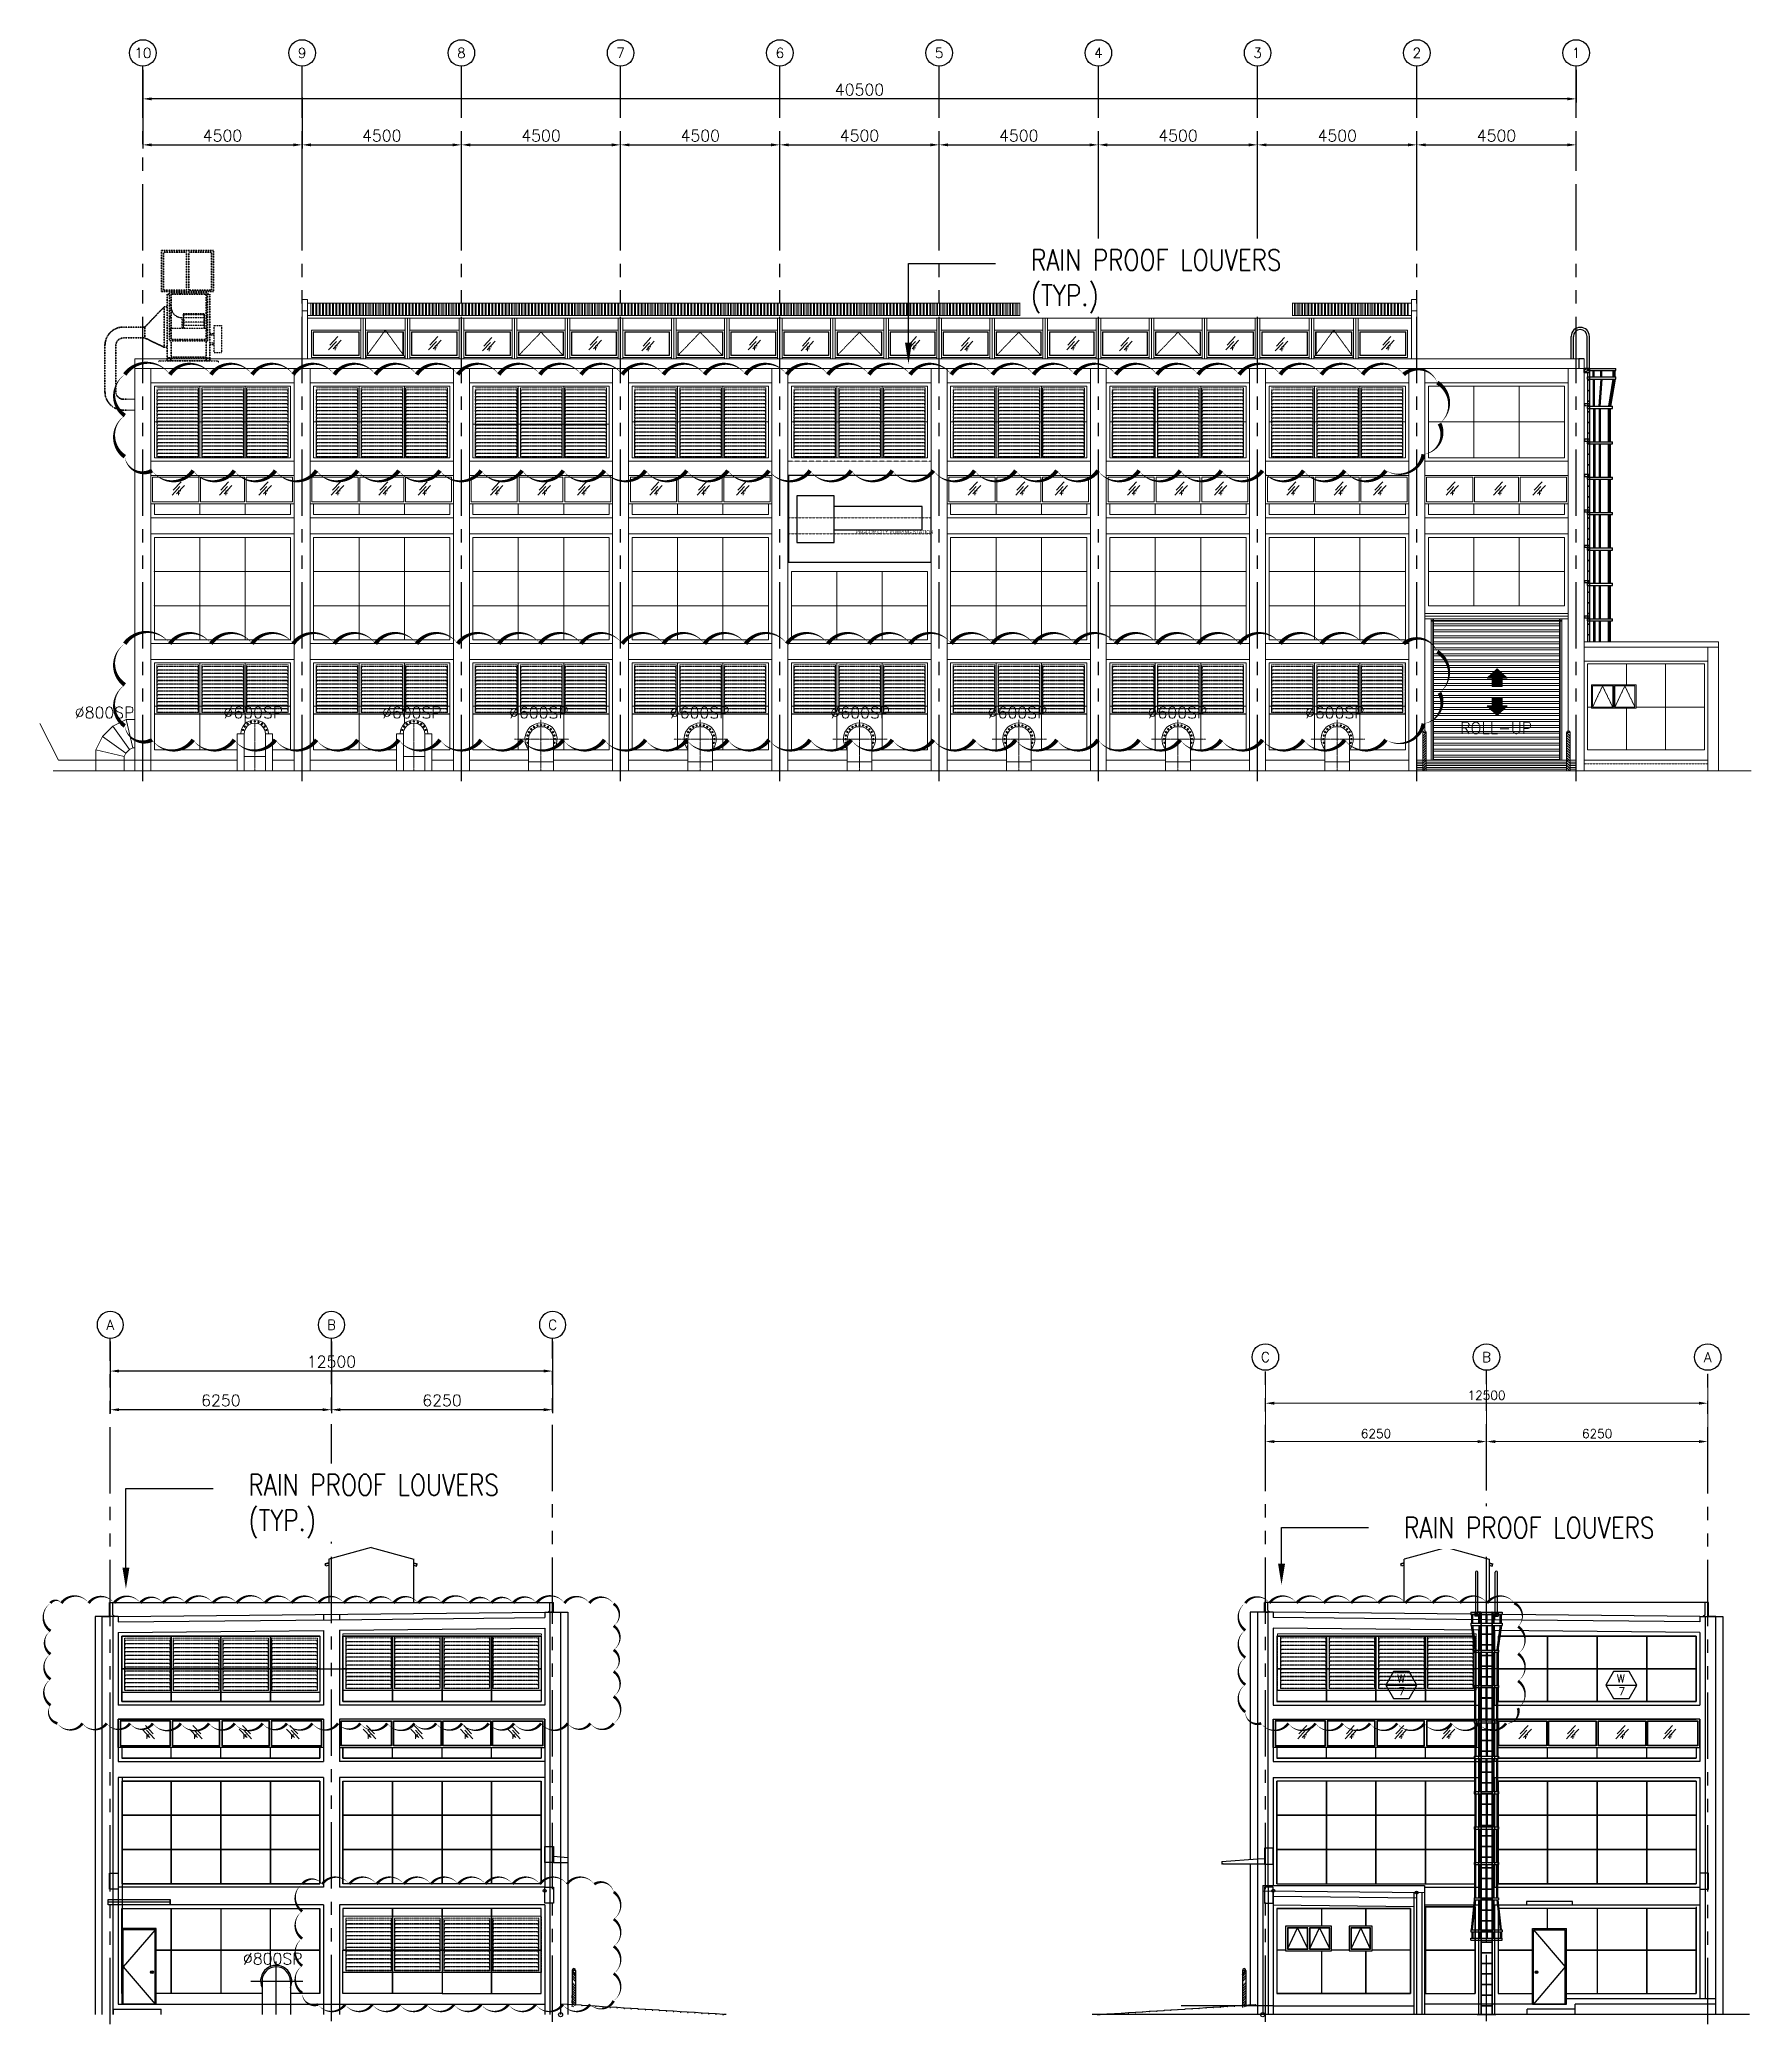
# Model space of a CAD drawing. Header units: inches. Extents: x 10298 to 58665, y -34908 to 21181.
import ezdxf
from ezdxf import colors
from ezdxf.entities.mleader import LeaderData, LeaderLine
from ezdxf.enums import TextEntityAlignment as Align
from ezdxf.math import Vec2, Vec3

# ---------------------------------------------------------------- set-up
doc = ezdxf.new("R2010")
doc.units = ezdxf.units.IN
doc.header["$MEASUREMENT"] = 0
for name, pattern in [('CENTER', [2, 1.25, -0.25, 0.25, -0.25]), ('HIDDEN', [0.375, 0.25, -0.125]), ('HIDDEN2', [0.1875, 0.125, -0.0625]), ('PHANTOM', [2.5, 1.25, -0.25, 0.25, -0.25, 0.25, -0.25])]:
    doc.linetypes.add(name, pattern=pattern)
for name, color, linetype in [('1', 1, 'CENTER'), ('GRID_TXT45', 4, 'Continuous'), ('M-DIM', 8, 'Continuous'), ('M-HVAC-DUCT-NEW', 5, 'Continuous'), ('M-HVAC-PIPE-NEW', 6, 'HIDDEN2'), ('M-X-BKGD', 8, 'Continuous')]:
    doc.layers.add(name, color=color, linetype=linetype)
doc.layers.add('grid nos', color=253, linetype='Continuous', lineweight=0)
doc.styles.add('RomanS', font='romans.shx', dxfattribs={"width": 0.8})
doc.styles.add('SIMPLEX', font='simplex.shx')
doc.styles.get("Standard").update_dxf_attribs({"font": 'arial.ttf'})

# ---------------------------------------------------------------- blocks, each defined once
blk = doc.blocks.new('GRID_SYM')
at = {"color": 2}
blk.add_circle((0, 6), 6, dxfattribs=at)
at = {"layer": 'GRID_TXT45', "color": 4, "style": 'SIMPLEX'}
blk.add_attdef('GRD_TXT', text='', height=4.5, dxfattribs=at).set_placement((0, 6), align=Align.MIDDLE_CENTER)
blk = doc.blocks.new('GRID')
at = {"layer": 'M-DIM', "linetype": 'PHANTOM', "ltscale": 1500}
for p, q in [((19266, 10630), (19266, 30837)), ((23766, 10630), (23766, 30837)), ((28266, 10630), (28266, 30837)), ((32766, 10630), (32766, 30837)), ((37266, 10630), (37266, 30837)), ((41766, 10630), (41766, 30837)), ((46266, 10630), (46266, 30837)), ((50766, 10630), (50766, 30837)), ((55266, 10630), (55266, 30837)), ((59766, 10630), (59766, 30837))]:
    blk.add_line(p, q, dxfattribs=at)
at = {"layer": 'M-DIM'}
for p, q in [((19266, 30737), (19266, 29815)), ((59766, 30737), (59766, 29815)), ((19266, 29954), (19266, 28515)), ((59516, 29915), (19516, 29915)), ((23766, 29954), (23766, 28515)), ((19516, 28615), (23516, 28615)), ((23766, 27456), (23766, 28715)), ((24016, 28615), (28016, 28615)), ((28266, 27456), (28266, 28715)), ((28266, 27456), (28266, 28715)), ((28516, 28615), (32516, 28615)), ((32766, 27456), (32766, 28715)), ((32766, 27456), (32766, 28715)), ((33016, 28615), (37016, 28615)), ((37266, 27456), (37266, 28715)), ((37266, 27456), (37266, 28715)), ((37516, 28615), (41516, 28615)), ((41766, 27456), (41766, 28715)), ((41766, 27456), (41766, 28715)), ((42016, 28615), (46016, 28615)), ((46266, 27456), (46266, 28715)), ((46266, 27456), (46266, 28715)), ((46516, 28615), (50516, 28615)), ((50766, 27456), (50766, 28715)), ((50766, 27456), (50766, 28715)), ((51016, 28615), (55016, 28615)), ((55266, 27456), (55266, 28715)), ((55266, 27456), (55266, 28715)), ((55516, 28615), (59516, 28615)), ((59766, 27964), (59766, 28715))]:
    blk.add_line(p, q, dxfattribs=at)
for points in [[(19516, 29956), (19516, 29873), (19266, 29915)], [(59516, 29956), (59516, 29873), (59766, 29915)], [(19516, 28656), (19516, 28573), (19266, 28615)], [(23516, 28656), (23516, 28573), (23766, 28615)], [(24016, 28656), (24016, 28573), (23766, 28615)], [(28016, 28656), (28016, 28573), (28266, 28615)], [(28516, 28656), (28516, 28573), (28266, 28615)], [(32516, 28656), (32516, 28573), (32766, 28615)], [(33016, 28656), (33016, 28573), (32766, 28615)], [(37016, 28656), (37016, 28573), (37266, 28615)], [(37516, 28656), (37516, 28573), (37266, 28615)], [(41516, 28656), (41516, 28573), (41766, 28615)], [(42016, 28656), (42016, 28573), (41766, 28615)], [(46016, 28656), (46016, 28573), (46266, 28615)], [(46516, 28656), (46516, 28573), (46266, 28615)], [(50516, 28656), (50516, 28573), (50766, 28615)], [(51016, 28656), (51016, 28573), (50766, 28615)], [(55016, 28656), (55016, 28573), (55266, 28615)], [(55516, 28656), (55516, 28573), (55266, 28615)], [(59516, 28656), (59516, 28573), (59766, 28615)]]:
    blk.add_solid(points, dxfattribs=at)
at = {"xscale": 62.5, "yscale": 62.5, "zscale": 62.5}
for p, values in [((19266, 30837), {'GRD_TXT': '10'}), ((23766, 30837), {'GRD_TXT': '9'}), ((28266, 30837), {'GRD_TXT': '8'}), ((32766, 30837), {'GRD_TXT': '7'}), ((37266, 30837), {'GRD_TXT': '6'}), ((41766, 30837), {'GRD_TXT': '5'}), ((46266, 30837), {'GRD_TXT': '4'}), ((50766, 30837), {'GRD_TXT': '3'}), ((55266, 30837), {'GRD_TXT': '2'}), ((59766, 30837), {'GRD_TXT': '1'})]:
    blk.add_blockref('GRID_SYM', p, dxfattribs=at).add_auto_attribs(values)
at = {"layer": 'M-DIM', "char_height": 325, "attachment_point": 5, "style": 'SIMPLEX'}
for s, insert in [('\\A1;40500', (39516, 30177)), ('\\A1;4500', (21516, 28877)), ('\\A1;4500', (26016, 28877)), ('\\A1;4500', (30516, 28877)), ('\\A1;4500', (35016, 28877)), ('\\A1;4500', (39516, 28877)), ('\\A1;4500', (44016, 28877)), ('\\A1;4500', (48516, 28877)), ('\\A1;4500', (53016, 28877)), ('\\A1;4500', (57516, 28877))]:
    blk.add_mtext(s, dxfattribs=dict(at, insert=insert))
blk = doc.blocks.new('ELEV 1')
at = {"layer": 'M-X-BKGD', "lineweight": 0}
for points in [[(57390, 13541), (57390, 13304), (57680, 13304), (57680, 13541), (57814, 13541), (57535, 13809), (57256, 13541)], [(57535, 12491), (57814, 12759), (57680, 12759), (57680, 12995), (57390, 12995), (57390, 12759), (57256, 12759)]]:
    blk.add_hatch(color=256, dxfattribs=at).paths.add_polyline_path(points)
h = blk.add_hatch(color=256, dxfattribs=at)
h.paths.add_polyline_path([(55532, 12005), (55532, 11934), (55432, 11834), (55432, 11905)])
h.paths.add_polyline_path([(55532, 11863), (55532, 11793), (55432, 11693), (55432, 11763)])
h.paths.add_polyline_path([(55532, 11722), (55532, 11651), (55432, 11551), (55432, 11622)])
h.paths.add_polyline_path([(55532, 11580), (55532, 11510), (55432, 11410), (55432, 11480)])
h.paths.add_polyline_path([(55532, 11439), (55532, 11368), (55432, 11268), (55432, 11339)])
h.paths.add_polyline_path([(55432, 11198), (55456, 11222), (55527, 11222), (55432, 11127)])
h.paths.add_polyline_path([(55532, 11298), (55532, 11227), (55527, 11222), (55456, 11222)])
h.paths.add_polyline_path([(55432, 11056), (55532, 11156), (55532, 11085), (55432, 10985)])
h.paths.add_polyline_path([(55532, 11015), (55532, 10922), (55439, 10922)])
h = blk.add_hatch(color=256, dxfattribs=at)
h.paths.add_polyline_path([(59499, 12005), (59499, 11934), (59599, 11834), (59599, 11905)])
h.paths.add_polyline_path([(59499, 11863), (59499, 11793), (59599, 11693), (59599, 11763)])
h.paths.add_polyline_path([(59499, 11722), (59499, 11651), (59599, 11551), (59599, 11622)])
h.paths.add_polyline_path([(59499, 11580), (59499, 11510), (59599, 11410), (59599, 11480)])
h.paths.add_polyline_path([(59499, 11439), (59499, 11368), (59599, 11268), (59599, 11339)])
h.paths.add_polyline_path([(59599, 11198), (59575, 11222), (59504, 11222), (59599, 11127)])
h.paths.add_polyline_path([(59499, 11298), (59499, 11227), (59504, 11222), (59575, 11222)])
h.paths.add_polyline_path([(59599, 11056), (59499, 11156), (59499, 11085), (59599, 10985)])
h.paths.add_polyline_path([(59499, 11015), (59499, 10922), (59592, 10922)])
at = {"layer": 'M-X-BKGD', "linetype": 'HIDDEN', "lineweight": 40, "ltscale": 0.5}
for p, q in [((19795, 25631), (21261, 25631)), ((19795, 24472), (19795, 25631)), ((19851, 25579), (20496, 25579)), ((19851, 24511), (19851, 25579)), ((20496, 25579), (20496, 24511)), ((21205, 25579), (20561, 25579)), ((20561, 25579), (20561, 24511)), ((21205, 24511), (21205, 25579)), ((21261, 25631), (21261, 24472)), ((21261, 24472), (19795, 24472)), ((20496, 24511), (19851, 24511)), ((19951, 24391), (19951, 22508)), ((19951, 24391), (20020, 24391)), ((20020, 23072), (20020, 24431)), ((20020, 24431), (21089, 24431)), ((21051, 24391), (20061, 24391)), ((20061, 24391), (20061, 23112)), ((20341, 24391), (20341, 24431)), ((20561, 24511), (21205, 24511)), ((20776, 24391), (20776, 24431)), ((21051, 23112), (21051, 24391)), ((21089, 24431), (21089, 23072)), ((21089, 24391), (21159, 24391)), ((21159, 22508), (21159, 24391)), ((19867, 24037), (19323, 23466)), ((19867, 22895), (19867, 24037)), ((19867, 24037), (19951, 24037)), ((20061, 24092), (20023, 24093)), ((20061, 23752), (20023, 23752)), ((21089, 24092), (21051, 24093)), ((21089, 23752), (21051, 23752)), ((19323, 23466), (18715, 23466)), ((19323, 23157), (18715, 23157)), ((19323, 23157), (19323, 23466)), ((19867, 22895), (19323, 23157)), ((21089, 23072), (20020, 23072)), ((20061, 23392), (20023, 23392)), ((21051, 23112), (20061, 23112)), ((20061, 23072), (20061, 22508)), ((20342, 23072), (20342, 23112)), ((20777, 23072), (20777, 23112)), ((21089, 23392), (21051, 23392)), ((21051, 22508), (21051, 23072)), ((18194, 22946), (18194, 21638)), ((18503, 22946), (18503, 21638)), ((19947, 22895), (19867, 22895)), ((21159, 22508), (19951, 22508)), ((18715, 21426), (18791, 21426)), ((18715, 21117), (18791, 21117))]:
    blk.add_line(p, q, dxfattribs=at)
at = {"layer": 'M-X-BKGD', "lineweight": 0}
for p, q in [((23766, 24245), (23766, 22567)), ((23916, 24245), (23766, 24245)), ((23766, 22567), (23766, 24245)), ((23766, 24245), (23916, 24245)), ((23916, 22567), (23916, 24245)), ((23916, 24245), (23916, 24142)), ((55116, 24142), (23916, 24142)), ((23916, 24142), (55116, 24142)), ((24016, 23791), (24016, 24142)), ((55016, 24142), (55016, 23791)), ((55116, 24245), (55116, 22567)), ((55266, 24245), (55116, 24245)), ((55116, 24142), (55116, 24245)), ((55116, 24245), (55266, 24245)), ((55266, 22567), (55266, 24245)), ((55266, 24245), (55266, 22567)), ((23916, 23920), (23766, 23920)), ((55116, 23791), (23916, 23791)), ((55116, 23721), (23916, 23721)), ((23916, 23721), (23916, 22679)), ((25426, 22567), (25426, 23721)), ((25491, 23721), (25491, 22567)), ((25556, 22567), (25556, 23721)), ((26676, 22567), (26676, 23721)), ((26741, 23721), (26741, 22567)), ((26806, 22567), (26806, 23721)), ((28201, 22567), (28201, 23721)), ((28266, 22567), (28266, 23721)), ((28331, 22567), (28331, 23721)), ((29701, 22567), (29701, 23721)), ((29766, 22567), (29766, 23721)), ((29831, 22567), (29831, 23721)), ((31201, 22567), (31201, 23721)), ((31266, 22567), (31266, 23721)), ((31331, 22567), (31331, 23721)), ((32701, 22567), (32701, 23721)), ((32831, 22567), (32831, 23721)), ((34201, 22567), (34201, 23721)), ((34266, 22567), (34266, 23721)), ((34331, 22567), (34331, 23721)), ((35701, 22567), (35701, 23721)), ((35766, 22567), (35766, 23721)), ((35831, 22567), (35831, 23721)), ((37201, 22567), (37201, 23721)), ((37331, 22567), (37331, 23721)), ((38701, 22567), (38701, 23721)), ((38766, 22567), (38766, 23721)), ((38831, 22567), (38831, 23721)), ((40201, 22567), (40201, 23721)), ((40266, 22567), (40266, 23721)), ((40331, 22567), (40331, 23721)), ((41701, 22567), (41701, 23721)), ((41831, 22567), (41831, 23721)), ((43201, 22567), (43201, 23721)), ((43266, 22567), (43266, 23721)), ((43331, 22567), (43331, 23721)), ((44701, 22567), (44701, 23721)), ((44766, 22567), (44766, 23721)), ((44831, 22567), (44831, 23721)), ((46201, 22567), (46201, 23721)), ((46331, 22567), (46331, 23721)), ((47701, 22567), (47701, 23721)), ((47766, 22567), (47766, 23721)), ((47831, 22567), (47831, 23721)), ((49201, 22567), (49201, 23721)), ((49266, 22567), (49266, 23721)), ((49331, 22567), (49331, 23721)), ((50701, 22567), (50701, 23721)), ((50831, 22567), (50831, 23721)), ((52226, 22567), (52226, 23721)), ((52291, 22567), (52291, 23721)), ((52356, 22567), (52356, 23721)), ((53476, 22567), (53476, 23721)), ((53541, 22567), (53541, 23721)), ((53606, 22567), (53606, 23721)), ((55266, 23920), (55116, 23920)), ((55116, 23721), (55116, 22679)), ((25426, 23379), (24031, 23379)), ((24031, 23379), (24031, 22609)), ((25376, 23329), (24081, 23329)), ((24081, 23329), (24081, 22659)), ((25366, 23319), (24091, 23319)), ((24091, 23319), (24091, 22669)), ((24737, 23059), (24513, 22819)), ((24771, 23195), (24548, 22954)), ((24866, 23094), (24642, 22853)), ((25366, 22669), (25366, 23319)), ((25376, 22659), (25376, 23329)), ((25426, 22609), (25426, 23379)), ((26676, 23379), (25556, 23379)), ((25556, 23379), (25556, 22609)), ((26626, 23329), (25606, 23329)), ((25606, 23329), (25606, 22659)), ((26616, 23319), (25616, 23319)), ((25616, 23319), (25616, 22669)), ((26616, 22669), (26616, 23319)), ((26626, 22659), (26626, 23329)), ((26676, 22609), (26676, 23379)), ((26806, 22609), (26806, 23379)), ((26806, 23379), (28201, 23379)), ((26856, 22659), (26856, 23329)), ((26856, 23329), (28151, 23329)), ((26866, 22669), (26866, 23319)), ((26866, 23319), (28141, 23319)), ((27562, 23059), (27339, 22819)), ((27597, 23195), (27373, 22954)), ((27691, 23094), (27468, 22853)), ((28141, 23319), (28141, 22669)), ((28151, 23329), (28151, 22659)), ((28201, 23379), (28201, 22609)), ((28331, 22609), (28331, 23379)), ((28331, 23379), (29701, 23379)), ((28381, 22659), (28381, 23329)), ((28381, 23329), (29651, 23329)), ((28391, 22669), (28391, 23319)), ((28391, 23319), (29641, 23319)), ((29089, 23031), (28866, 22791)), ((29124, 23167), (28901, 22927)), ((29218, 23066), (28995, 22826)), ((29641, 23319), (29641, 22669)), ((29651, 23329), (29651, 22659)), ((29701, 23379), (29701, 22609)), ((29831, 22609), (29831, 23379)), ((29831, 23379), (31201, 23379)), ((29881, 22659), (29881, 23329)), ((29881, 23329), (31151, 23329)), ((29891, 22669), (29891, 23319)), ((29891, 23319), (31141, 23319)), ((31141, 23319), (31141, 22669)), ((31151, 23329), (31151, 22659)), ((31201, 23379), (31201, 22609)), ((32701, 23379), (31331, 23379)), ((31331, 23379), (31331, 22609)), ((32651, 23329), (31381, 23329)), ((31381, 23329), (31381, 22659)), ((32641, 23319), (31391, 23319)), ((31391, 23319), (31391, 22669)), ((32094, 23059), (31871, 22819)), ((32129, 23195), (31906, 22954)), ((32223, 23094), (32000, 22853)), ((32641, 22669), (32641, 23319)), ((32651, 22659), (32651, 23329)), ((32701, 22609), (32701, 23379)), ((32831, 22609), (32831, 23379)), ((32831, 23379), (34201, 23379)), ((32881, 22659), (32881, 23329)), ((32881, 23329), (34151, 23329)), ((32891, 22669), (32891, 23319)), ((32891, 23319), (34141, 23319)), ((33589, 23031), (33366, 22791)), ((33624, 23167), (33401, 22927)), ((33718, 23066), (33495, 22826)), ((34141, 23319), (34141, 22669)), ((34151, 23329), (34151, 22659)), ((34201, 23379), (34201, 22609)), ((35701, 23379), (34331, 23379)), ((34331, 23379), (34331, 22609)), ((35651, 23329), (34381, 23329)), ((34381, 23329), (34381, 22659)), ((35641, 23319), (34391, 23319)), ((34391, 23319), (34391, 22669)), ((35641, 22669), (35641, 23319)), ((35651, 22659), (35651, 23329)), ((35701, 22609), (35701, 23379)), ((37201, 23379), (35831, 23379)), ((35831, 23379), (35831, 22609)), ((37151, 23329), (35881, 23329)), ((35881, 23329), (35881, 22659)), ((37141, 23319), (35891, 23319)), ((35891, 23319), (35891, 22669)), ((36594, 23059), (36371, 22819)), ((36629, 23195), (36406, 22954)), ((36723, 23094), (36500, 22853)), ((37141, 22669), (37141, 23319)), ((37151, 22659), (37151, 23329)), ((37201, 22609), (37201, 23379)), ((37331, 22609), (37331, 23379)), ((37331, 23379), (38701, 23379)), ((37381, 22659), (37381, 23329)), ((37381, 23329), (38651, 23329)), ((37391, 22669), (37391, 23319)), ((37391, 23319), (38641, 23319)), ((38089, 23031), (37866, 22791)), ((38124, 23167), (37901, 22927)), ((38218, 23066), (37995, 22826)), ((38641, 23319), (38641, 22669)), ((38651, 23329), (38651, 22659)), ((38701, 23379), (38701, 22609)), ((38831, 22609), (38831, 23379)), ((38831, 23379), (40201, 23379)), ((38881, 22659), (38881, 23329)), ((38881, 23329), (40151, 23329)), ((38891, 22669), (38891, 23319)), ((38891, 23319), (40141, 23319)), ((40141, 23319), (40141, 22669)), ((40151, 23329), (40151, 22659)), ((40201, 23379), (40201, 22609)), ((41701, 23379), (40331, 23379)), ((40331, 23379), (40331, 22609)), ((41651, 23329), (40381, 23329)), ((40381, 23329), (40381, 22659)), ((41641, 23319), (40391, 23319)), ((40391, 23319), (40391, 22669)), ((41094, 23059), (40871, 22819)), ((41129, 23195), (40906, 22954)), ((41223, 23094), (41000, 22853)), ((41641, 22669), (41641, 23319)), ((41651, 22659), (41651, 23329)), ((41701, 22609), (41701, 23379)), ((41831, 22609), (41831, 23379)), ((41831, 23379), (43201, 23379)), ((41881, 22659), (41881, 23329)), ((41881, 23329), (43151, 23329)), ((41891, 22669), (41891, 23319)), ((41891, 23319), (43141, 23319)), ((42589, 23031), (42366, 22791)), ((42624, 23167), (42401, 22927)), ((42718, 23066), (42495, 22826)), ((43141, 23319), (43141, 22669)), ((43151, 23329), (43151, 22659)), ((43201, 23379), (43201, 22609)), ((44701, 23379), (43331, 23379)), ((43331, 23379), (43331, 22609)), ((44651, 23329), (43381, 23329)), ((43381, 23329), (43381, 22659)), ((44641, 23319), (43391, 23319)), ((43391, 23319), (43391, 22669)), ((44641, 22669), (44641, 23319)), ((44651, 22659), (44651, 23329)), ((44701, 22609), (44701, 23379)), ((46201, 23379), (44831, 23379)), ((44831, 23379), (44831, 22609)), ((46151, 23329), (44881, 23329)), ((44881, 23329), (44881, 22659)), ((46141, 23319), (44891, 23319)), ((44891, 23319), (44891, 22669)), ((45594, 23059), (45371, 22819)), ((45629, 23195), (45406, 22954)), ((45723, 23094), (45500, 22853)), ((46141, 22669), (46141, 23319)), ((46151, 22659), (46151, 23329)), ((46201, 22609), (46201, 23379)), ((46331, 22609), (46331, 23379)), ((46331, 23379), (47701, 23379)), ((46381, 22659), (46381, 23329)), ((46381, 23329), (47651, 23329)), ((46391, 22669), (46391, 23319)), ((46391, 23319), (47641, 23319)), ((47089, 23031), (46866, 22791)), ((47124, 23167), (46901, 22927)), ((47218, 23066), (46995, 22826)), ((47641, 23319), (47641, 22669)), ((47651, 23329), (47651, 22659)), ((47701, 23379), (47701, 22609)), ((47831, 22609), (47831, 23379)), ((47831, 23379), (49201, 23379)), ((47881, 22659), (47881, 23329)), ((47881, 23329), (49151, 23329)), ((47891, 22669), (47891, 23319)), ((47891, 23319), (49141, 23319)), ((49141, 23319), (49141, 22669)), ((49151, 23329), (49151, 22659)), ((49201, 23379), (49201, 22609)), ((50701, 23379), (49331, 23379)), ((49331, 23379), (49331, 22609)), ((50651, 23329), (49381, 23329)), ((49381, 23329), (49381, 22659)), ((50641, 23319), (49391, 23319)), ((49391, 23319), (49391, 22669)), ((50094, 23059), (49871, 22819)), ((50129, 23195), (49906, 22954)), ((50223, 23094), (50000, 22853)), ((50641, 22669), (50641, 23319)), ((50651, 22659), (50651, 23329)), ((50701, 22609), (50701, 23379)), ((52226, 23379), (50831, 23379)), ((50831, 23379), (50831, 22609)), ((52176, 23329), (50881, 23329)), ((50881, 23329), (50881, 22659)), ((52166, 23319), (50891, 23319)), ((50891, 23319), (50891, 22669)), ((51489, 23031), (51266, 22791)), ((51524, 23167), (51301, 22927)), ((51618, 23066), (51395, 22826)), ((52166, 22669), (52166, 23319)), ((52176, 22659), (52176, 23329)), ((52226, 22609), (52226, 23379)), ((52356, 22609), (52356, 23379)), ((52356, 23379), (53476, 23379)), ((52406, 22659), (52406, 23329)), ((52406, 23329), (53426, 23329)), ((52416, 22669), (52416, 23319)), ((52416, 23319), (53416, 23319)), ((53416, 23319), (53416, 22669)), ((53426, 23329), (53426, 22659)), ((53476, 23379), (53476, 22609)), ((53606, 22609), (53606, 23379)), ((53606, 23379), (55001, 23379)), ((53656, 22659), (53656, 23329)), ((53656, 23329), (54951, 23329)), ((53666, 22669), (53666, 23319)), ((53666, 23319), (54941, 23319)), ((54494, 23059), (54271, 22819)), ((54529, 23195), (54306, 22954)), ((54623, 23094), (54400, 22853)), ((54941, 23319), (54941, 22669)), ((54951, 23329), (54951, 22659)), ((55001, 23379), (55001, 22609)), ((59991, 22567), (19041, 22567)), ((19041, 10922), (19041, 22567)), ((19041, 22567), (23766, 22567)), ((24031, 22609), (25426, 22609)), ((24081, 22659), (25376, 22659)), ((24091, 22669), (25366, 22669)), ((25556, 22609), (26676, 22609)), ((25606, 22659), (26626, 22659)), ((25616, 22669), (26616, 22669)), ((28201, 22609), (26806, 22609)), ((28151, 22659), (26856, 22659)), ((28141, 22669), (26866, 22669)), ((29701, 22609), (28331, 22609)), ((29651, 22659), (28381, 22659)), ((29641, 22669), (28391, 22669)), ((31201, 22609), (29831, 22609)), ((31151, 22659), (29881, 22659)), ((31141, 22669), (29891, 22669)), ((31331, 22609), (32701, 22609)), ((31381, 22659), (32651, 22659)), ((31391, 22669), (32641, 22669)), ((34201, 22609), (32831, 22609)), ((34151, 22659), (32881, 22659)), ((34141, 22669), (32891, 22669)), ((34331, 22609), (35701, 22609)), ((34381, 22659), (35651, 22659)), ((34391, 22669), (35641, 22669)), ((35831, 22609), (37201, 22609)), ((35881, 22659), (37151, 22659)), ((35891, 22669), (37141, 22669)), ((38701, 22609), (37331, 22609)), ((38651, 22659), (37381, 22659)), ((38641, 22669), (37391, 22669)), ((40201, 22609), (38831, 22609)), ((40151, 22659), (38881, 22659)), ((40141, 22669), (38891, 22669)), ((40331, 22609), (41701, 22609)), ((40381, 22659), (41651, 22659)), ((40391, 22669), (41641, 22669)), ((43201, 22609), (41831, 22609)), ((43151, 22659), (41881, 22659)), ((43141, 22669), (41891, 22669)), ((43331, 22609), (44701, 22609)), ((43381, 22659), (44651, 22659)), ((43391, 22669), (44641, 22669)), ((44831, 22609), (46201, 22609)), ((44881, 22659), (46151, 22659)), ((44891, 22669), (46141, 22669)), ((47701, 22609), (46331, 22609)), ((47651, 22659), (46381, 22659)), ((47641, 22669), (46391, 22669)), ((49201, 22609), (47831, 22609)), ((49151, 22659), (47881, 22659)), ((49141, 22669), (47891, 22669)), ((49331, 22609), (50701, 22609)), ((49381, 22659), (50651, 22659)), ((49391, 22669), (50641, 22669)), ((50831, 22609), (52226, 22609)), ((50881, 22659), (52176, 22659)), ((50891, 22669), (52166, 22669)), ((53476, 22609), (52356, 22609)), ((53426, 22659), (52406, 22659)), ((53416, 22669), (52416, 22669)), ((55001, 22609), (53606, 22609)), ((54951, 22659), (53656, 22659)), ((54941, 22669), (53666, 22669)), ((55266, 22567), (59991, 22567)), ((59991, 22567), (59991, 14572)), ((19491, 22294), (19041, 22294)), ((18791, 21426), (19041, 21426)), ((19591, 19772), (19591, 21794)), ((19591, 21794), (23441, 21794)), ((20874, 21794), (19591, 21794)), ((19591, 21794), (19591, 19772)), ((20874, 21794), (19591, 21794)), ((19591, 21794), (19591, 20783)), ((19591, 21794), (19591, 19772)), ((20874, 19772), (20874, 21794)), ((22157, 21794), (20874, 21794)), ((20874, 21794), (20874, 19772)), ((20874, 19772), (20874, 21794)), ((22157, 21794), (20874, 21794)), ((20874, 21794), (20874, 20783)), ((20874, 20783), (20874, 21794)), ((22157, 21794), (22157, 19772)), ((23441, 21794), (22157, 21794)), ((22157, 21794), (22157, 19772)), ((22157, 19772), (22157, 21794)), ((22157, 20783), (22157, 21794)), ((23441, 21794), (22157, 21794)), ((22157, 21794), (22157, 20783)), ((23441, 21794), (23441, 19772)), ((23441, 19772), (23441, 21794)), ((23441, 20783), (23441, 21794)), ((24091, 19772), (24091, 21794)), ((24091, 21794), (27941, 21794)), ((25374, 21794), (24091, 21794)), ((24091, 21794), (24091, 19772)), ((25374, 21794), (24091, 21794)), ((24091, 21794), (24091, 19772)), ((25374, 21794), (24091, 21794)), ((24091, 21794), (24091, 19772)), ((25374, 21794), (24091, 21794)), ((24091, 21794), (24091, 20783)), ((25374, 19772), (25374, 21794)), ((26657, 21794), (25374, 21794)), ((25374, 21794), (25374, 19772)), ((25374, 19772), (25374, 21794)), ((25374, 19772), (25374, 21794)), ((26657, 21794), (25374, 21794)), ((25374, 21794), (25374, 19772)), ((25374, 19772), (25374, 21794)), ((25374, 19772), (25374, 21794)), ((26657, 21794), (25374, 21794)), ((25374, 21794), (25374, 19772)), ((25374, 19772), (25374, 21794)), ((26657, 21794), (25374, 21794)), ((25374, 21794), (25374, 20783)), ((25374, 20783), (25374, 21794)), ((26657, 21794), (26657, 19772)), ((27941, 21794), (26657, 21794)), ((26657, 21794), (26657, 19772)), ((26657, 19772), (26657, 21794)), ((26657, 21794), (26657, 19772)), ((27941, 21794), (26657, 21794)), ((26657, 21794), (26657, 19772)), ((26657, 19772), (26657, 21794)), ((26657, 21794), (26657, 19772)), ((27941, 21794), (26657, 21794)), ((26657, 21794), (26657, 19772)), ((26657, 19772), (26657, 21794)), ((26657, 20783), (26657, 21794)), ((27941, 21794), (26657, 21794)), ((26657, 21794), (26657, 20783)), ((27941, 21794), (27941, 19772)), ((27941, 19772), (27941, 21794)), ((27941, 19772), (27941, 21794)), ((27941, 19772), (27941, 21794)), ((27941, 20783), (27941, 21794)), ((28591, 19772), (28591, 21794)), ((28591, 21794), (32441, 21794)), ((29874, 21794), (28591, 21794)), ((28591, 21794), (28591, 19772)), ((29874, 21794), (28591, 21794)), ((28591, 21794), (28591, 19772)), ((29874, 21794), (28591, 21794)), ((28591, 21794), (28591, 19772)), ((29874, 21794), (28591, 21794)), ((28591, 21794), (28591, 20722)), ((29874, 19772), (29874, 21794)), ((29874, 19772), (29874, 21794)), ((31157, 21794), (29874, 21794)), ((29874, 21794), (29874, 19772)), ((29874, 19772), (29874, 21794)), ((29874, 19772), (29874, 21794)), ((31157, 21794), (29874, 21794)), ((29874, 21794), (29874, 19772)), ((29874, 19772), (29874, 21794)), ((29874, 19772), (29874, 21794)), ((31157, 21794), (29874, 21794)), ((29874, 21794), (29874, 19772)), ((29874, 19772), (29874, 21794)), ((31157, 21794), (29874, 21794)), ((29874, 21794), (29874, 20722)), ((29874, 20722), (29874, 21794)), ((31157, 21794), (31157, 19772)), ((31157, 21794), (31157, 19772)), ((32441, 21794), (31157, 21794)), ((31157, 21794), (31157, 19772)), ((31157, 19772), (31157, 21794)), ((31157, 21794), (31157, 19772)), ((32441, 21794), (31157, 21794)), ((31157, 21794), (31157, 19772)), ((31157, 19772), (31157, 21794)), ((31157, 21794), (31157, 19772)), ((32441, 21794), (31157, 21794)), ((31157, 21794), (31157, 19772)), ((31157, 19772), (31157, 21794)), ((31157, 20722), (31157, 21794)), ((32441, 21794), (31157, 21794)), ((31157, 21794), (31157, 20722)), ((32441, 21794), (32441, 19772)), ((32441, 19772), (32441, 21794)), ((32441, 19772), (32441, 21794)), ((32441, 19772), (32441, 21794)), ((32441, 20722), (32441, 21794)), ((33091, 19772), (33091, 21794)), ((33091, 21794), (36941, 21794)), ((34374, 21794), (33091, 21794)), ((33091, 21794), (33091, 19772)), ((34374, 21794), (33091, 21794)), ((33091, 21794), (33091, 19772)), ((34374, 21794), (33091, 21794)), ((33091, 21794), (33091, 19772)), ((34374, 21794), (33091, 21794)), ((33091, 21794), (33091, 20783)), ((34374, 19772), (34374, 21794)), ((34374, 19772), (34374, 21794)), ((35657, 21794), (34374, 21794)), ((34374, 21794), (34374, 19772)), ((34374, 19772), (34374, 21794)), ((34374, 19772), (34374, 21794)), ((35657, 21794), (34374, 21794)), ((34374, 21794), (34374, 19772)), ((34374, 19772), (34374, 21794)), ((34374, 19772), (34374, 21794)), ((35657, 21794), (34374, 21794)), ((34374, 21794), (34374, 19772)), ((34374, 19772), (34374, 21794)), ((35657, 21794), (34374, 21794)), ((34374, 21794), (34374, 20783)), ((34374, 20783), (34374, 21794)), ((35657, 21794), (35657, 19772)), ((35657, 21794), (35657, 19772)), ((36941, 21794), (35657, 21794)), ((35657, 21794), (35657, 19772)), ((35657, 19772), (35657, 21794)), ((35657, 21794), (35657, 19772)), ((36941, 21794), (35657, 21794)), ((35657, 21794), (35657, 19772)), ((35657, 19772), (35657, 21794)), ((35657, 21794), (35657, 19772)), ((36941, 21794), (35657, 21794)), ((35657, 21794), (35657, 19772)), ((35657, 19772), (35657, 21794)), ((35657, 20783), (35657, 21794)), ((36941, 21794), (35657, 21794)), ((35657, 21794), (35657, 20783)), ((36941, 21794), (36941, 19772)), ((36941, 19772), (36941, 21794)), ((36941, 19772), (36941, 21794)), ((36941, 19772), (36941, 21794)), ((36941, 20783), (36941, 21794)), ((37591, 19772), (37591, 21794)), ((37591, 21794), (41441, 21794)), ((38874, 21794), (37591, 21794)), ((37591, 21794), (37591, 19772)), ((38874, 21794), (37591, 21794)), ((37591, 21794), (37591, 19772)), ((38874, 21794), (37591, 21794)), ((37591, 21794), (37591, 19772)), ((38874, 21794), (37591, 21794)), ((37591, 21794), (37591, 20783)), ((38874, 19772), (38874, 21794)), ((38874, 19772), (38874, 21794)), ((40157, 21794), (38874, 21794)), ((38874, 21794), (38874, 19772)), ((38874, 19772), (38874, 21794)), ((38874, 19772), (38874, 21794)), ((40157, 21794), (38874, 21794)), ((38874, 21794), (38874, 19772)), ((38874, 19772), (38874, 21794)), ((38874, 19772), (38874, 21794)), ((40157, 21794), (38874, 21794)), ((38874, 21794), (38874, 19772)), ((38874, 19772), (38874, 21794)), ((40157, 21794), (38874, 21794)), ((38874, 21794), (38874, 20783)), ((38874, 20783), (38874, 21794)), ((40157, 21794), (40157, 19772)), ((40157, 21794), (40157, 19772)), ((41441, 21794), (40157, 21794)), ((40157, 21794), (40157, 19772)), ((40157, 19772), (40157, 21794)), ((40157, 21794), (40157, 19772)), ((41441, 21794), (40157, 21794)), ((40157, 21794), (40157, 19772)), ((40157, 19772), (40157, 21794)), ((40157, 21794), (40157, 19772)), ((41441, 21794), (40157, 21794)), ((40157, 21794), (40157, 19772)), ((40157, 19772), (40157, 21794)), ((40157, 20783), (40157, 21794)), ((41441, 21794), (40157, 21794)), ((40157, 21794), (40157, 20783)), ((41441, 21794), (41441, 19772)), ((41441, 19772), (41441, 21794)), ((41441, 19772), (41441, 21794)), ((41441, 19772), (41441, 21794)), ((41441, 20783), (41441, 21794)), ((42091, 19772), (42091, 21794)), ((42091, 21794), (45941, 21794)), ((43374, 21794), (42091, 21794)), ((42091, 21794), (42091, 19772)), ((43374, 21794), (42091, 21794)), ((42091, 21794), (42091, 19772)), ((43374, 21794), (42091, 21794)), ((42091, 21794), (42091, 19772)), ((43374, 21794), (42091, 21794)), ((42091, 21794), (42091, 20783)), ((43374, 21794), (42091, 21794)), ((42091, 21794), (42091, 19772)), ((43374, 21794), (42091, 21794)), ((42091, 21794), (42091, 20783)), ((43374, 19772), (43374, 21794)), ((43374, 19772), (43374, 21794)), ((44657, 21794), (43374, 21794)), ((43374, 21794), (43374, 19772)), ((43374, 19772), (43374, 21794)), ((43374, 19772), (43374, 21794)), ((44657, 21794), (43374, 21794)), ((43374, 21794), (43374, 19772)), ((43374, 19772), (43374, 21794)), ((43374, 19772), (43374, 21794)), ((44657, 21794), (43374, 21794)), ((43374, 21794), (43374, 19772)), ((43374, 19772), (43374, 21794)), ((44657, 21794), (43374, 21794)), ((43374, 21794), (43374, 20783)), ((43374, 20783), (43374, 21794)), ((43374, 19772), (43374, 21794)), ((44657, 21794), (43374, 21794)), ((43374, 21794), (43374, 19772)), ((43374, 19772), (43374, 21794)), ((44657, 21794), (43374, 21794)), ((43374, 21794), (43374, 20783)), ((43374, 20783), (43374, 21794)), ((44657, 21794), (44657, 19772)), ((44657, 21794), (44657, 19772)), ((45941, 21794), (44657, 21794)), ((44657, 21794), (44657, 19772)), ((44657, 19772), (44657, 21794)), ((44657, 21794), (44657, 19772)), ((45941, 21794), (44657, 21794)), ((44657, 21794), (44657, 19772)), ((44657, 19772), (44657, 21794)), ((44657, 21794), (44657, 19772)), ((45941, 21794), (44657, 21794)), ((44657, 21794), (44657, 19772)), ((44657, 19772), (44657, 21794)), ((44657, 20783), (44657, 21794)), ((45941, 21794), (44657, 21794)), ((44657, 21794), (44657, 20783)), ((44657, 21794), (44657, 19772)), ((45941, 21794), (44657, 21794)), ((44657, 21794), (44657, 19772)), ((44657, 19772), (44657, 21794)), ((44657, 20783), (44657, 21794)), ((45941, 21794), (44657, 21794)), ((44657, 21794), (44657, 20783)), ((45941, 21794), (45941, 19772)), ((45941, 19772), (45941, 21794)), ((45941, 19772), (45941, 21794)), ((45941, 19772), (45941, 21794)), ((45941, 20783), (45941, 21794)), ((45941, 19772), (45941, 21794)), ((45941, 20783), (45941, 21794)), ((46591, 19772), (46591, 21794)), ((46591, 21794), (50441, 21794)), ((47874, 21794), (46591, 21794)), ((46591, 21794), (46591, 19772)), ((47874, 21794), (46591, 21794)), ((46591, 21794), (46591, 19772)), ((47874, 21794), (46591, 21794)), ((46591, 21794), (46591, 19772)), ((47874, 21794), (46591, 21794)), ((46591, 21794), (46591, 20783)), ((47874, 19772), (47874, 21794)), ((47874, 19772), (47874, 21794)), ((49157, 21794), (47874, 21794)), ((47874, 21794), (47874, 19772)), ((47874, 19772), (47874, 21794)), ((47874, 19772), (47874, 21794)), ((49157, 21794), (47874, 21794)), ((47874, 21794), (47874, 19772)), ((47874, 19772), (47874, 21794)), ((47874, 19772), (47874, 21794)), ((49157, 21794), (47874, 21794)), ((47874, 21794), (47874, 19772)), ((47874, 19772), (47874, 21794)), ((49157, 21794), (47874, 21794)), ((47874, 21794), (47874, 20783)), ((47874, 20783), (47874, 21794)), ((49157, 21794), (49157, 19772)), ((49157, 21794), (49157, 19772)), ((50441, 21794), (49157, 21794)), ((49157, 21794), (49157, 19772)), ((49157, 19772), (49157, 21794)), ((49157, 21794), (49157, 19772)), ((50441, 21794), (49157, 21794)), ((49157, 21794), (49157, 19772)), ((49157, 19772), (49157, 21794)), ((49157, 21794), (49157, 19772)), ((50441, 21794), (49157, 21794)), ((49157, 21794), (49157, 19772)), ((49157, 19772), (49157, 21794)), ((49157, 20783), (49157, 21794)), ((50441, 21794), (49157, 21794)), ((49157, 21794), (49157, 20783)), ((50441, 21794), (50441, 19772)), ((50441, 19772), (50441, 21794)), ((50441, 19772), (50441, 21794)), ((50441, 19772), (50441, 21794)), ((50441, 20783), (50441, 21794)), ((51091, 19772), (51091, 21794)), ((51091, 21794), (54941, 21794)), ((52374, 21794), (51091, 21794)), ((51091, 21794), (51091, 19772)), ((52374, 21794), (51091, 21794)), ((51091, 21794), (51091, 19772)), ((52374, 21794), (51091, 21794)), ((51091, 21794), (51091, 19772)), ((52374, 21794), (51091, 21794)), ((51091, 21794), (51091, 20783)), ((52374, 19772), (52374, 21794)), ((52374, 19772), (52374, 21794)), ((53657, 21794), (52374, 21794)), ((52374, 21794), (52374, 19772)), ((52374, 19772), (52374, 21794)), ((52374, 19772), (52374, 21794)), ((53657, 21794), (52374, 21794)), ((52374, 21794), (52374, 19772)), ((52374, 19772), (52374, 21794)), ((52374, 19772), (52374, 21794)), ((53657, 21794), (52374, 21794)), ((52374, 21794), (52374, 19772)), ((52374, 19772), (52374, 21794)), ((53657, 21794), (52374, 21794)), ((52374, 21794), (52374, 20783)), ((52374, 20783), (52374, 21794)), ((53657, 21794), (53657, 19772)), ((53657, 21794), (53657, 19772)), ((54941, 21794), (53657, 21794)), ((53657, 21794), (53657, 19772)), ((53657, 19772), (53657, 21794)), ((53657, 21794), (53657, 19772)), ((54941, 21794), (53657, 21794)), ((53657, 21794), (53657, 19772)), ((53657, 19772), (53657, 21794)), ((53657, 21794), (53657, 19772)), ((54941, 21794), (53657, 21794)), ((53657, 21794), (53657, 19772)), ((53657, 19772), (53657, 21794)), ((53657, 20783), (53657, 21794)), ((54941, 21794), (53657, 21794)), ((53657, 21794), (53657, 20783)), ((54941, 21794), (54941, 19772)), ((54941, 19772), (54941, 21794)), ((54941, 19772), (54941, 21794)), ((54941, 19772), (54941, 21794)), ((54941, 20783), (54941, 21794)), ((55591, 19772), (55591, 21794)), ((55591, 21794), (59441, 21794)), ((56874, 21794), (55591, 21794)), ((55591, 21794), (55591, 19772)), ((56874, 21794), (55591, 21794)), ((55591, 21794), (55591, 19772)), ((56874, 21794), (55591, 21794)), ((55591, 21794), (55591, 19772)), ((56874, 21794), (55591, 21794)), ((55591, 21794), (55591, 20783)), ((56874, 19772), (56874, 21794)), ((56874, 19772), (56874, 21794)), ((58157, 21794), (56874, 21794)), ((56874, 21794), (56874, 19772)), ((56874, 19772), (56874, 21794)), ((56874, 19772), (56874, 21794)), ((58157, 21794), (56874, 21794)), ((56874, 21794), (56874, 19772)), ((56874, 19772), (56874, 21794)), ((56874, 19772), (56874, 21794)), ((58157, 21794), (56874, 21794)), ((56874, 21794), (56874, 19772)), ((56874, 19772), (56874, 21794)), ((58157, 21794), (56874, 21794)), ((56874, 21794), (56874, 20783)), ((56874, 20783), (56874, 21794)), ((58157, 21794), (58157, 19772)), ((58157, 21794), (58157, 19772)), ((59441, 21794), (58157, 21794)), ((58157, 21794), (58157, 19772)), ((58157, 19772), (58157, 21794)), ((58157, 21794), (58157, 19772)), ((59441, 21794), (58157, 21794)), ((58157, 21794), (58157, 19772)), ((58157, 19772), (58157, 21794)), ((58157, 21794), (58157, 19772)), ((59441, 21794), (58157, 21794)), ((58157, 21794), (58157, 19772)), ((58157, 19772), (58157, 21794)), ((58157, 20783), (58157, 21794)), ((59441, 21794), (58157, 21794)), ((58157, 21794), (58157, 20783)), ((59441, 21794), (59441, 19772)), ((59441, 19772), (59441, 21794)), ((59441, 19772), (59441, 21794)), ((59441, 19772), (59441, 21794)), ((59441, 20783), (59441, 21794)), ((18791, 21117), (19041, 21117)), ((19591, 20783), (20874, 20783)), ((20874, 20783), (19591, 20783)), ((19591, 20783), (19591, 19772)), ((20874, 20783), (22157, 20783)), ((22157, 20783), (20874, 20783)), ((20874, 20783), (20874, 19772)), ((20874, 19772), (20874, 20783)), ((23441, 20783), (22157, 20783)), ((22157, 20783), (22157, 19772)), ((22157, 19772), (22157, 20783)), ((22157, 20783), (23441, 20783)), ((23441, 19772), (23441, 20783)), ((24091, 20783), (25374, 20783)), ((25374, 20783), (24091, 20783)), ((24091, 20783), (24091, 19772)), ((25374, 20783), (26657, 20783)), ((26657, 20783), (25374, 20783)), ((25374, 20783), (25374, 19772)), ((25374, 19772), (25374, 20783)), ((27941, 20783), (26657, 20783)), ((26657, 20783), (26657, 19772)), ((26657, 19772), (26657, 20783)), ((26657, 20783), (27941, 20783)), ((27941, 19772), (27941, 20783)), ((33091, 20783), (34374, 20783)), ((34374, 20783), (33091, 20783)), ((33091, 20783), (33091, 19772)), ((34374, 20783), (35657, 20783)), ((35657, 20783), (34374, 20783)), ((34374, 20783), (34374, 19772)), ((34374, 19772), (34374, 20783)), ((36941, 20783), (35657, 20783)), ((35657, 20783), (35657, 19772)), ((35657, 19772), (35657, 20783)), ((35657, 20783), (36941, 20783)), ((36941, 19772), (36941, 20783)), ((37591, 20783), (38874, 20783)), ((38874, 20783), (37591, 20783)), ((37591, 20783), (37591, 19772)), ((38874, 20783), (40157, 20783)), ((40157, 20783), (38874, 20783)), ((38874, 20783), (38874, 19772)), ((38874, 19772), (38874, 20783)), ((41441, 20783), (40157, 20783)), ((40157, 20783), (40157, 19772)), ((40157, 19772), (40157, 20783)), ((40157, 20783), (41441, 20783)), ((41441, 19772), (41441, 20783)), ((42091, 20783), (43374, 20783)), ((43374, 20783), (42091, 20783)), ((42091, 20783), (42091, 19772)), ((42091, 20783), (43374, 20783)), ((43374, 20783), (42091, 20783)), ((42091, 20783), (42091, 19772)), ((43374, 20783), (44657, 20783)), ((44657, 20783), (43374, 20783)), ((43374, 20783), (43374, 19772)), ((43374, 19772), (43374, 20783)), ((43374, 20783), (44657, 20783)), ((44657, 20783), (43374, 20783)), ((43374, 20783), (43374, 19772)), ((43374, 19772), (43374, 20783)), ((45941, 20783), (44657, 20783)), ((44657, 20783), (44657, 19772)), ((44657, 19772), (44657, 20783)), ((44657, 20783), (45941, 20783)), ((45941, 20783), (44657, 20783)), ((44657, 20783), (44657, 19772)), ((44657, 19772), (44657, 20783)), ((44657, 20783), (45941, 20783)), ((45941, 19772), (45941, 20783)), ((45941, 19772), (45941, 20783)), ((46591, 20783), (47874, 20783)), ((47874, 20783), (46591, 20783)), ((46591, 20783), (46591, 19772)), ((47874, 20783), (49157, 20783)), ((49157, 20783), (47874, 20783)), ((47874, 20783), (47874, 19772)), ((47874, 19772), (47874, 20783)), ((50441, 20783), (49157, 20783)), ((49157, 20783), (49157, 19772)), ((49157, 19772), (49157, 20783)), ((49157, 20783), (50441, 20783)), ((50441, 19772), (50441, 20783)), ((51091, 20783), (52374, 20783)), ((52374, 20783), (51091, 20783)), ((51091, 20783), (51091, 19772)), ((52374, 20783), (53657, 20783)), ((53657, 20783), (52374, 20783)), ((52374, 20783), (52374, 19772)), ((52374, 19772), (52374, 20783)), ((54941, 20783), (53657, 20783)), ((53657, 20783), (53657, 19772)), ((53657, 19772), (53657, 20783)), ((53657, 20783), (54941, 20783)), ((54941, 19772), (54941, 20783)), ((55591, 20783), (56874, 20783)), ((56874, 20783), (55591, 20783)), ((55591, 20783), (55591, 19772)), ((56874, 20783), (58157, 20783)), ((58157, 20783), (56874, 20783)), ((56874, 20783), (56874, 19772)), ((56874, 19772), (56874, 20783)), ((59441, 20783), (58157, 20783)), ((58157, 20783), (58157, 19772)), ((58157, 19772), (58157, 20783)), ((58157, 20783), (59441, 20783)), ((59441, 19772), (59441, 20783)), ((28591, 20722), (29874, 20722)), ((29874, 20722), (28591, 20722)), ((28591, 20722), (28591, 19772)), ((29874, 20722), (31157, 20722)), ((31157, 20722), (29874, 20722)), ((29874, 20722), (29874, 19772)), ((29874, 19772), (29874, 20722)), ((32441, 20722), (31157, 20722)), ((31157, 20722), (31157, 19772)), ((31157, 19772), (31157, 20722)), ((31157, 20722), (32441, 20722)), ((32441, 19772), (32441, 20722)), ((19491, 19672), (19491, 19272)), ((23441, 19772), (19591, 19772)), ((19591, 19772), (20874, 19772)), ((19591, 19772), (20874, 19772)), ((20874, 19772), (22157, 19772)), ((20874, 19772), (22157, 19772)), ((22157, 19772), (23441, 19772)), ((22157, 19772), (23441, 19772)), ((27941, 19772), (24091, 19772)), ((24091, 19772), (25374, 19772)), ((24091, 19772), (25374, 19772)), ((24091, 19772), (25374, 19772)), ((24091, 19772), (25374, 19772)), ((25374, 19772), (26657, 19772)), ((25374, 19772), (26657, 19772)), ((25374, 19772), (26657, 19772)), ((25374, 19772), (26657, 19772)), ((26657, 19772), (27941, 19772)), ((26657, 19772), (27941, 19772)), ((26657, 19772), (27941, 19772)), ((26657, 19772), (27941, 19772)), ((32441, 19772), (28591, 19772)), ((28591, 19772), (29874, 19772)), ((28591, 19772), (29874, 19772)), ((28591, 19772), (29874, 19772)), ((28591, 19772), (29874, 19772)), ((29874, 19772), (31157, 19772)), ((29874, 19772), (31157, 19772)), ((29874, 19772), (31157, 19772)), ((29874, 19772), (31157, 19772)), ((31157, 19772), (32441, 19772)), ((31157, 19772), (32441, 19772)), ((31157, 19772), (32441, 19772)), ((31157, 19772), (32441, 19772)), ((36941, 19772), (33091, 19772)), ((33091, 19772), (34374, 19772)), ((33091, 19772), (34374, 19772)), ((33091, 19772), (34374, 19772)), ((33091, 19772), (34374, 19772)), ((34374, 19772), (35657, 19772)), ((34374, 19772), (35657, 19772)), ((34374, 19772), (35657, 19772)), ((34374, 19772), (35657, 19772)), ((35657, 19772), (36941, 19772)), ((35657, 19772), (36941, 19772)), ((35657, 19772), (36941, 19772)), ((35657, 19772), (36941, 19772)), ((41441, 19772), (37591, 19772)), ((37591, 19772), (38874, 19772)), ((37591, 19772), (38874, 19772)), ((37591, 19772), (38874, 19772)), ((37591, 19772), (38874, 19772)), ((38874, 19772), (40157, 19772)), ((38874, 19772), (40157, 19772)), ((38874, 19772), (40157, 19772)), ((38874, 19772), (40157, 19772)), ((40157, 19772), (41441, 19772)), ((40157, 19772), (41441, 19772)), ((40157, 19772), (41441, 19772)), ((40157, 19772), (41441, 19772)), ((45941, 19772), (42091, 19772)), ((42091, 19772), (43374, 19772)), ((42091, 19772), (43374, 19772)), ((42091, 19772), (43374, 19772)), ((42091, 19772), (43374, 19772)), ((42091, 19772), (43374, 19772)), ((42091, 19772), (43374, 19772)), ((43374, 19772), (44657, 19772)), ((43374, 19772), (44657, 19772)), ((43374, 19772), (44657, 19772)), ((43374, 19772), (44657, 19772)), ((43374, 19772), (44657, 19772)), ((43374, 19772), (44657, 19772)), ((44657, 19772), (45941, 19772)), ((44657, 19772), (45941, 19772)), ((44657, 19772), (45941, 19772)), ((44657, 19772), (45941, 19772)), ((44657, 19772), (45941, 19772)), ((44657, 19772), (45941, 19772)), ((50441, 19772), (46591, 19772)), ((46591, 19772), (47874, 19772)), ((46591, 19772), (47874, 19772)), ((46591, 19772), (47874, 19772)), ((46591, 19772), (47874, 19772)), ((47874, 19772), (49157, 19772)), ((47874, 19772), (49157, 19772)), ((47874, 19772), (49157, 19772)), ((47874, 19772), (49157, 19772)), ((49157, 19772), (50441, 19772)), ((49157, 19772), (50441, 19772)), ((49157, 19772), (50441, 19772)), ((49157, 19772), (50441, 19772)), ((54941, 19772), (51091, 19772)), ((51091, 19772), (52374, 19772)), ((51091, 19772), (52374, 19772)), ((51091, 19772), (52374, 19772)), ((51091, 19772), (52374, 19772)), ((52374, 19772), (53657, 19772)), ((52374, 19772), (53657, 19772)), ((52374, 19772), (53657, 19772)), ((52374, 19772), (53657, 19772)), ((53657, 19772), (54941, 19772)), ((53657, 19772), (54941, 19772)), ((53657, 19772), (54941, 19772)), ((53657, 19772), (54941, 19772)), ((59441, 19772), (55591, 19772)), ((55591, 19772), (56874, 19772)), ((55591, 19772), (56874, 19772)), ((55591, 19772), (56874, 19772)), ((55591, 19772), (56874, 19772)), ((56874, 19772), (58157, 19772)), ((56874, 19772), (58157, 19772)), ((56874, 19772), (58157, 19772)), ((56874, 19772), (58157, 19772)), ((58157, 19772), (59441, 19772)), ((58157, 19772), (59441, 19772)), ((58157, 19772), (59441, 19772)), ((58157, 19772), (59441, 19772)), ((19491, 18472), (19491, 19272)), ((19491, 19272), (23541, 19272)), ((20846, 19222), (19541, 19222)), ((19541, 19222), (19541, 18522)), ((19591, 19272), (19591, 19272)), ((19591, 19272), (19591, 19272)), ((20348, 19093), (20125, 18853)), ((20846, 18522), (20846, 19222)), ((20896, 18522), (20896, 19222)), ((20896, 19222), (22136, 19222)), ((21688, 19093), (21465, 18853)), ((22136, 19222), (22136, 18522)), ((23491, 19222), (22186, 19222)), ((22186, 19222), (22186, 18522)), ((22803, 19093), (22580, 18853)), ((23491, 18522), (23491, 19222)), ((23541, 19272), (23541, 18472)), ((23991, 18472), (23991, 19272)), ((23991, 19272), (28041, 19272)), ((25346, 19222), (24041, 19222)), ((24041, 19222), (24041, 18522)), ((24091, 19272), (24091, 19272)), ((24091, 19272), (24091, 19272)), ((24848, 19093), (24625, 18853)), ((25346, 18522), (25346, 19222)), ((25396, 18522), (25396, 19222)), ((25396, 19222), (26636, 19222)), ((26188, 19093), (25965, 18853)), ((26636, 19222), (26636, 18522)), ((27991, 19222), (26686, 19222)), ((26686, 19222), (26686, 18522)), ((27303, 19093), (27080, 18853)), ((27991, 18522), (27991, 19222)), ((28041, 19272), (28041, 18472)), ((28491, 18472), (28491, 19272)), ((28491, 19272), (32541, 19272)), ((29846, 19222), (28541, 19222)), ((28541, 19222), (28541, 18522)), ((28591, 19272), (28591, 19272)), ((28591, 19272), (28591, 19272)), ((29348, 19093), (29125, 18853)), ((29846, 18522), (29846, 19222)), ((29896, 18522), (29896, 19222)), ((29896, 19222), (31136, 19222)), ((30688, 19093), (30465, 18853)), ((31136, 19222), (31136, 18522)), ((32491, 19222), (31186, 19222)), ((31186, 19222), (31186, 18522)), ((31803, 19093), (31580, 18853)), ((32491, 18522), (32491, 19222)), ((32541, 19272), (32541, 18472)), ((32991, 18472), (32991, 19272)), ((32991, 19272), (37041, 19272)), ((34346, 19222), (33041, 19222)), ((33041, 19222), (33041, 18522)), ((33091, 19272), (33091, 19272)), ((33091, 19272), (33091, 19272)), ((33848, 19093), (33625, 18853)), ((34346, 18522), (34346, 19222)), ((34396, 18522), (34396, 19222)), ((34396, 19222), (35636, 19222)), ((35188, 19093), (34965, 18853)), ((35636, 19222), (35636, 18522)), ((36991, 19222), (35686, 19222)), ((35686, 19222), (35686, 18522)), ((36303, 19093), (36080, 18853)), ((36991, 18522), (36991, 19222)), ((37041, 19272), (37041, 18472)), ((41991, 18472), (41991, 19272)), ((41991, 19272), (46039, 19272)), ((43346, 19222), (42041, 19222)), ((42041, 19222), (42041, 18522)), ((42091, 19272), (42091, 19272)), ((42091, 19272), (42091, 19272)), ((42848, 19093), (42625, 18853)), ((43346, 18522), (43346, 19222)), ((43396, 18522), (43396, 19222)), ((43396, 19222), (44636, 19222)), ((44188, 19093), (43965, 18853)), ((44636, 19222), (44636, 18522)), ((45989, 19222), (44686, 19222)), ((44686, 19222), (44686, 18522)), ((45303, 19093), (45080, 18853)), ((45989, 18522), (45989, 19222)), ((46039, 19272), (46039, 18472)), ((46491, 18472), (46491, 19272)), ((46491, 19272), (50541, 19272)), ((47846, 19222), (46541, 19222)), ((46541, 19222), (46541, 18522)), ((46591, 19272), (46591, 19272)), ((46591, 19272), (46591, 19272)), ((47348, 19093), (47125, 18853)), ((47846, 18522), (47846, 19222)), ((47896, 18522), (47896, 19222)), ((47896, 19222), (49136, 19222)), ((48688, 19093), (48465, 18853)), ((49136, 19222), (49136, 18522)), ((50491, 19222), (49186, 19222)), ((49186, 19222), (49186, 18522)), ((49803, 19093), (49580, 18853)), ((50491, 18522), (50491, 19222)), ((50541, 19272), (50541, 18472)), ((50991, 18472), (50991, 19272)), ((50991, 19272), (55041, 19272)), ((52346, 19222), (51041, 19222)), ((51041, 19222), (51041, 18522)), ((51091, 19272), (51091, 19272)), ((51091, 19272), (51091, 19272)), ((51848, 19093), (51625, 18853)), ((52346, 18522), (52346, 19222)), ((52396, 18522), (52396, 19222)), ((52396, 19222), (53636, 19222)), ((53188, 19093), (52965, 18853)), ((53636, 19222), (53636, 18522)), ((54991, 19222), (53686, 19222)), ((53686, 19222), (53686, 18522)), ((54303, 19093), (54080, 18853)), ((54991, 18522), (54991, 19222)), ((55041, 19272), (55041, 18472)), ((55491, 18472), (55491, 19272)), ((55491, 19272), (59541, 19272)), ((56846, 19222), (55541, 19222)), ((55541, 19222), (55541, 18522)), ((55591, 19272), (55591, 19272)), ((55591, 19272), (55591, 19272)), ((56348, 19093), (56125, 18853)), ((56846, 18522), (56846, 19222)), ((56896, 18522), (56896, 19222)), ((56896, 19222), (58136, 19222)), ((57688, 19093), (57465, 18853)), ((58136, 19222), (58136, 18522)), ((59491, 19222), (58186, 19222)), ((58186, 19222), (58186, 18522)), ((58803, 19093), (58580, 18853)), ((59491, 18522), (59491, 19222)), ((59541, 19272), (59541, 18472)), ((19541, 18522), (20846, 18522)), ((20313, 18958), (20090, 18717)), ((20442, 18992), (20219, 18752)), ((22136, 18522), (20896, 18522)), ((21653, 18958), (21430, 18717)), ((21782, 18992), (21559, 18752)), ((22186, 18522), (23491, 18522)), ((22768, 18958), (22545, 18717)), ((22897, 18992), (22674, 18752)), ((24041, 18522), (25346, 18522)), ((24813, 18958), (24590, 18717)), ((24942, 18992), (24719, 18752)), ((26636, 18522), (25396, 18522)), ((26153, 18958), (25930, 18717)), ((26282, 18992), (26059, 18752)), ((26686, 18522), (27991, 18522)), ((27268, 18958), (27045, 18717)), ((27397, 18992), (27174, 18752)), ((28541, 18522), (29846, 18522)), ((29313, 18958), (29090, 18717)), ((29442, 18992), (29219, 18752)), ((31136, 18522), (29896, 18522)), ((30653, 18958), (30430, 18717)), ((30782, 18992), (30559, 18752)), ((31186, 18522), (32491, 18522)), ((31768, 18958), (31545, 18717)), ((31897, 18992), (31674, 18752)), ((33041, 18522), (34346, 18522)), ((33813, 18958), (33590, 18717)), ((33942, 18992), (33719, 18752)), ((35636, 18522), (34396, 18522)), ((35153, 18958), (34930, 18717)), ((35282, 18992), (35059, 18752)), ((35686, 18522), (36991, 18522)), ((36268, 18958), (36045, 18717)), ((36397, 18992), (36174, 18752)), ((42041, 18522), (43346, 18522)), ((42813, 18958), (42590, 18717)), ((42942, 18992), (42719, 18752)), ((44636, 18522), (43396, 18522)), ((44153, 18958), (43930, 18717)), ((44282, 18992), (44059, 18752)), ((44686, 18522), (45989, 18522)), ((45268, 18958), (45045, 18717)), ((45397, 18992), (45174, 18752)), ((46541, 18522), (47846, 18522)), ((47313, 18958), (47090, 18717)), ((47442, 18992), (47219, 18752)), ((49136, 18522), (47896, 18522)), ((48653, 18958), (48430, 18717)), ((48782, 18992), (48559, 18752)), ((49186, 18522), (50491, 18522)), ((49768, 18958), (49545, 18717)), ((49897, 18992), (49674, 18752)), ((51041, 18522), (52346, 18522)), ((51813, 18958), (51590, 18717)), ((51942, 18992), (51719, 18752)), ((53636, 18522), (52396, 18522)), ((53153, 18958), (52930, 18717)), ((53282, 18992), (53059, 18752)), ((53686, 18522), (54991, 18522)), ((54268, 18958), (54045, 18717)), ((54397, 18992), (54174, 18752)), ((55541, 18522), (56846, 18522)), ((56313, 18958), (56090, 18717)), ((56442, 18992), (56219, 18752)), ((58136, 18522), (56896, 18522)), ((57653, 18958), (57430, 18717)), ((57782, 18992), (57559, 18752)), ((58186, 18522), (59491, 18522)), ((58768, 18958), (58545, 18717)), ((58897, 18992), (58674, 18752)), ((23541, 18472), (19491, 18472)), ((19491, 18072), (19491, 17622)), ((19591, 18472), (19591, 18172)), ((19591, 18172), (23441, 18172)), ((20874, 18172), (20874, 18472)), ((20874, 18172), (20874, 18372)), ((22157, 18172), (22157, 18472)), ((23441, 18172), (23441, 18472)), ((28041, 18472), (23991, 18472)), ((24091, 18472), (24091, 18172)), ((24091, 18172), (27941, 18172)), ((25374, 18172), (25374, 18472)), ((25374, 18172), (25374, 18372)), ((26657, 18172), (26657, 18472)), ((27941, 18172), (27941, 18472)), ((32541, 18472), (28491, 18472)), ((28591, 18472), (28591, 18172)), ((28591, 18172), (32441, 18172)), ((29874, 18172), (29874, 18472)), ((29874, 18172), (29874, 18372)), ((31157, 18172), (31157, 18472)), ((32441, 18172), (32441, 18472)), ((37041, 18472), (32991, 18472)), ((33091, 18472), (33091, 18172)), ((33091, 18172), (36941, 18172)), ((34374, 18172), (34374, 18472)), ((34374, 18172), (34374, 18372)), ((35657, 18172), (35657, 18472)), ((36941, 18172), (36941, 18472)), ((46039, 18472), (41991, 18472)), ((42091, 18472), (42091, 18172)), ((42091, 18172), (45941, 18172)), ((43374, 18172), (43374, 18472)), ((43374, 18172), (43374, 18372)), ((44657, 18172), (44657, 18472)), ((45941, 18172), (45941, 18472)), ((50541, 18472), (46491, 18472)), ((46591, 18472), (46591, 18172)), ((46591, 18172), (50441, 18172)), ((47874, 18172), (47874, 18472)), ((47874, 18172), (47874, 18372)), ((49157, 18172), (49157, 18472)), ((50441, 18172), (50441, 18472)), ((55041, 18472), (50991, 18472)), ((51091, 18472), (51091, 18172)), ((51091, 18172), (54941, 18172)), ((52374, 18172), (52374, 18472)), ((52374, 18172), (52374, 18372)), ((53657, 18172), (53657, 18472)), ((54941, 18172), (54941, 18472)), ((59541, 18472), (55491, 18472)), ((55591, 18472), (55591, 18172)), ((55591, 18172), (59441, 18172)), ((56874, 18172), (56874, 18472)), ((56874, 18172), (56874, 18372)), ((58157, 18172), (58157, 18472)), ((59441, 18172), (59441, 18472)), ((23441, 17522), (19591, 17522)), ((19591, 14622), (19591, 17522)), ((20874, 17522), (19591, 17522)), ((19591, 17522), (19591, 16555)), ((20874, 17522), (20874, 14622)), ((20874, 16555), (20874, 17522)), ((22157, 17522), (20874, 17522)), ((20874, 17522), (20874, 16555)), ((22157, 17522), (22157, 14622)), ((22157, 16555), (22157, 17522)), ((23441, 17522), (22157, 17522)), ((22157, 17522), (22157, 16555)), ((23441, 17522), (23441, 14622)), ((23441, 16555), (23441, 17522)), ((27941, 17522), (24091, 17522)), ((24091, 14622), (24091, 17522)), ((25374, 17522), (24091, 17522)), ((24091, 17522), (24091, 16555)), ((25374, 17522), (25374, 14622)), ((25374, 16555), (25374, 17522)), ((26657, 17522), (25374, 17522)), ((25374, 17522), (25374, 16555)), ((26657, 17522), (26657, 14622)), ((26657, 16555), (26657, 17522)), ((27941, 17522), (26657, 17522)), ((26657, 17522), (26657, 16555)), ((27941, 17522), (27941, 14622)), ((27941, 16555), (27941, 17522)), ((32441, 17522), (28591, 17522)), ((28591, 14622), (28591, 17522)), ((29874, 17522), (28591, 17522)), ((28591, 17522), (28591, 16555)), ((29874, 17522), (29874, 14622)), ((29874, 16555), (29874, 17522)), ((31157, 17522), (29874, 17522)), ((29874, 17522), (29874, 16555)), ((31157, 17522), (31157, 14622)), ((31157, 16555), (31157, 17522)), ((32441, 17522), (31157, 17522)), ((31157, 17522), (31157, 16555)), ((32441, 17522), (32441, 14622)), ((32441, 16555), (32441, 17522)), ((36941, 17522), (33091, 17522)), ((33091, 14622), (33091, 17522)), ((34374, 17522), (33091, 17522)), ((33091, 17522), (33091, 16555)), ((34374, 17522), (34374, 14622)), ((34374, 16555), (34374, 17522)), ((35657, 17522), (34374, 17522)), ((34374, 17522), (34374, 16555)), ((35657, 17522), (35657, 14622)), ((35657, 16555), (35657, 17522)), ((36941, 17522), (35657, 17522)), ((35657, 17522), (35657, 16555)), ((36941, 17522), (36941, 14622)), ((36941, 16555), (36941, 17522)), ((45941, 17522), (42091, 17522)), ((42091, 14622), (42091, 17522)), ((43374, 17522), (42091, 17522)), ((42091, 17522), (42091, 16555)), ((43374, 17522), (43374, 14622)), ((43374, 16555), (43374, 17522)), ((44657, 17522), (43374, 17522)), ((43374, 17522), (43374, 16555)), ((44657, 17522), (44657, 14622)), ((44657, 16555), (44657, 17522)), ((45941, 17522), (44657, 17522)), ((44657, 17522), (44657, 16555)), ((45941, 17522), (45941, 14622)), ((45941, 16555), (45941, 17522)), ((50441, 17522), (46591, 17522)), ((46591, 14622), (46591, 17522)), ((47874, 17522), (46591, 17522)), ((46591, 17522), (46591, 16555)), ((47874, 17522), (47874, 14622)), ((47874, 16555), (47874, 17522)), ((49157, 17522), (47874, 17522)), ((47874, 17522), (47874, 16555)), ((49157, 17522), (49157, 14622)), ((49157, 16555), (49157, 17522)), ((50441, 17522), (49157, 17522)), ((49157, 17522), (49157, 16555)), ((50441, 17522), (50441, 14622)), ((50441, 16555), (50441, 17522)), ((54941, 17522), (51091, 17522)), ((51091, 14622), (51091, 17522)), ((52374, 17522), (51091, 17522)), ((51091, 17522), (51091, 16555)), ((52374, 17522), (52374, 14622)), ((52374, 16555), (52374, 17522)), ((53657, 17522), (52374, 17522)), ((52374, 17522), (52374, 16555)), ((53657, 17522), (53657, 14622)), ((53657, 16555), (53657, 17522)), ((54941, 17522), (53657, 17522)), ((53657, 17522), (53657, 16555)), ((54941, 17522), (54941, 14622)), ((54941, 16555), (54941, 17522)), ((59441, 17522), (55591, 17522)), ((56874, 17522), (55591, 17522)), ((55591, 17522), (55591, 16555)), ((56874, 16555), (56874, 17522)), ((58157, 17522), (56874, 17522)), ((56874, 17522), (56874, 16555)), ((58157, 16555), (58157, 17522)), ((59441, 17522), (58157, 17522)), ((58157, 17522), (58157, 16555)), ((59441, 16555), (59441, 17522)), ((19591, 16555), (23441, 16555)), ((19591, 16555), (20874, 16555)), ((20874, 16555), (19591, 16555)), ((19591, 16555), (19591, 15588)), ((20874, 16555), (22157, 16555)), ((22157, 16555), (20874, 16555)), ((20874, 16555), (20874, 15588)), ((20874, 15588), (20874, 16555)), ((22157, 16555), (23441, 16555)), ((23441, 16555), (22157, 16555)), ((22157, 16555), (22157, 15588)), ((22157, 15588), (22157, 16555)), ((23441, 15588), (23441, 16555)), ((24091, 16555), (27941, 16555)), ((24091, 16555), (25374, 16555)), ((25374, 16555), (24091, 16555)), ((24091, 16555), (24091, 15588)), ((25374, 16555), (26657, 16555)), ((26657, 16555), (25374, 16555)), ((25374, 16555), (25374, 15588)), ((25374, 15588), (25374, 16555)), ((26657, 16555), (27941, 16555)), ((27941, 16555), (26657, 16555)), ((26657, 16555), (26657, 15588)), ((26657, 15588), (26657, 16555)), ((27941, 15588), (27941, 16555)), ((28591, 16555), (32441, 16555)), ((28591, 16555), (29874, 16555)), ((29874, 16555), (28591, 16555)), ((28591, 16555), (28591, 15588)), ((29874, 16555), (31157, 16555)), ((31157, 16555), (29874, 16555)), ((29874, 16555), (29874, 15588)), ((29874, 15588), (29874, 16555)), ((31157, 16555), (32441, 16555)), ((32441, 16555), (31157, 16555)), ((31157, 16555), (31157, 15588)), ((31157, 15588), (31157, 16555)), ((32441, 15588), (32441, 16555)), ((33091, 16555), (36941, 16555)), ((33091, 16555), (34374, 16555)), ((34374, 16555), (33091, 16555)), ((33091, 16555), (33091, 15588)), ((34374, 16555), (35657, 16555)), ((35657, 16555), (34374, 16555)), ((34374, 16555), (34374, 15588)), ((34374, 15588), (34374, 16555)), ((35657, 16555), (36941, 16555)), ((36941, 16555), (35657, 16555)), ((35657, 16555), (35657, 15588)), ((35657, 15588), (35657, 16555)), ((36941, 15588), (36941, 16555)), ((38874, 16555), (37591, 16555)), ((37591, 16555), (37591, 15588)), ((40157, 16555), (38874, 16555)), ((38874, 16555), (38874, 15588)), ((38874, 15588), (38874, 16555)), ((41441, 16555), (40157, 16555)), ((40157, 16555), (40157, 15588)), ((40157, 15588), (40157, 16555)), ((41441, 15588), (41441, 16555)), ((42091, 16555), (45941, 16555)), ((42091, 16555), (43374, 16555)), ((43374, 16555), (42091, 16555)), ((42091, 16555), (42091, 15588)), ((43374, 16555), (44657, 16555)), ((44657, 16555), (43374, 16555)), ((43374, 16555), (43374, 15588)), ((43374, 15588), (43374, 16555)), ((44657, 16555), (45941, 16555)), ((45941, 16555), (44657, 16555)), ((44657, 16555), (44657, 15588)), ((44657, 15588), (44657, 16555)), ((45941, 15588), (45941, 16555)), ((46591, 16555), (50441, 16555)), ((46591, 16555), (47874, 16555)), ((47874, 16555), (46591, 16555)), ((46591, 16555), (46591, 15588)), ((47874, 16555), (49157, 16555)), ((49157, 16555), (47874, 16555)), ((47874, 16555), (47874, 15588)), ((47874, 15588), (47874, 16555)), ((49157, 16555), (50441, 16555)), ((50441, 16555), (49157, 16555)), ((49157, 16555), (49157, 15588)), ((49157, 15588), (49157, 16555)), ((50441, 15588), (50441, 16555)), ((51091, 16555), (54941, 16555)), ((51091, 16555), (52374, 16555)), ((52374, 16555), (51091, 16555)), ((51091, 16555), (51091, 15588)), ((52374, 16555), (53657, 16555)), ((53657, 16555), (52374, 16555)), ((52374, 16555), (52374, 15588)), ((52374, 15588), (52374, 16555)), ((53657, 16555), (54941, 16555)), ((54941, 16555), (53657, 16555)), ((53657, 16555), (53657, 15588)), ((53657, 15588), (53657, 16555)), ((54941, 15588), (54941, 16555)), ((55591, 16555), (56874, 16555)), ((56874, 16555), (55591, 16555)), ((55591, 16555), (55591, 15588)), ((56874, 16555), (58157, 16555)), ((56874, 15588), (56874, 16555)), ((58157, 16555), (56874, 16555)), ((56874, 16555), (56874, 15588)), ((58157, 16555), (59441, 16555)), ((58157, 15588), (58157, 16555)), ((59441, 16555), (58157, 16555)), ((58157, 16555), (58157, 15588)), ((59441, 15588), (59441, 16555)), ((19591, 15588), (23441, 15588)), ((19591, 15588), (20874, 15588)), ((20874, 15588), (19591, 15588)), ((19591, 15588), (19591, 14622)), ((20874, 15588), (22157, 15588)), ((20874, 14622), (20874, 15588)), ((22157, 15588), (20874, 15588)), ((20874, 15588), (20874, 14622)), ((23441, 15588), (22157, 15588)), ((22157, 15588), (22157, 14622)), ((22157, 15588), (23441, 15588)), ((22157, 14622), (22157, 15588)), ((23441, 14622), (23441, 15588)), ((24091, 15588), (27941, 15588)), ((24091, 15588), (25374, 15588)), ((25374, 15588), (24091, 15588)), ((24091, 15588), (24091, 14622)), ((25374, 15588), (26657, 15588)), ((25374, 14622), (25374, 15588)), ((26657, 15588), (25374, 15588)), ((25374, 15588), (25374, 14622)), ((27941, 15588), (26657, 15588)), ((26657, 15588), (26657, 14622)), ((26657, 15588), (27941, 15588)), ((26657, 14622), (26657, 15588)), ((27941, 14622), (27941, 15588)), ((28591, 15588), (32441, 15588)), ((28591, 15588), (29874, 15588)), ((29874, 15588), (28591, 15588)), ((28591, 15588), (28591, 14622)), ((29874, 15588), (31157, 15588)), ((29874, 14622), (29874, 15588)), ((31157, 15588), (29874, 15588)), ((29874, 15588), (29874, 14622)), ((32441, 15588), (31157, 15588)), ((31157, 15588), (31157, 14622)), ((31157, 15588), (32441, 15588)), ((31157, 14622), (31157, 15588)), ((32441, 14622), (32441, 15588)), ((33091, 15588), (36941, 15588)), ((33091, 15588), (34374, 15588)), ((34374, 15588), (33091, 15588)), ((33091, 15588), (33091, 14622)), ((34374, 15588), (35657, 15588)), ((34374, 14622), (34374, 15588)), ((35657, 15588), (34374, 15588)), ((34374, 15588), (34374, 14622)), ((36941, 15588), (35657, 15588)), ((35657, 15588), (35657, 14622)), ((35657, 15588), (36941, 15588)), ((35657, 14622), (35657, 15588)), ((36941, 14622), (36941, 15588)), ((37591, 15588), (38874, 15588)), ((38874, 15588), (37591, 15588)), ((37591, 15588), (37591, 14622)), ((38874, 15588), (40157, 15588)), ((38874, 14622), (38874, 15588)), ((40157, 15588), (38874, 15588)), ((38874, 15588), (38874, 14622)), ((40157, 15588), (41441, 15588)), ((40157, 14622), (40157, 15588)), ((41441, 15588), (40157, 15588)), ((40157, 15588), (40157, 14622)), ((41441, 14622), (41441, 15588)), ((42091, 15588), (45941, 15588)), ((42091, 15588), (43374, 15588)), ((43374, 15588), (42091, 15588)), ((42091, 15588), (42091, 14622)), ((43374, 15588), (44657, 15588)), ((43374, 14622), (43374, 15588)), ((44657, 15588), (43374, 15588)), ((43374, 15588), (43374, 14622)), ((45941, 15588), (44657, 15588)), ((44657, 15588), (44657, 14622)), ((44657, 15588), (45941, 15588)), ((44657, 14622), (44657, 15588)), ((45941, 14622), (45941, 15588)), ((46591, 15588), (50441, 15588)), ((46591, 15588), (47874, 15588)), ((47874, 15588), (46591, 15588)), ((46591, 15588), (46591, 14622)), ((47874, 15588), (49157, 15588)), ((47874, 14622), (47874, 15588)), ((49157, 15588), (47874, 15588)), ((47874, 15588), (47874, 14622)), ((50441, 15588), (49157, 15588)), ((49157, 15588), (49157, 14622)), ((49157, 15588), (50441, 15588)), ((49157, 14622), (49157, 15588)), ((50441, 14622), (50441, 15588)), ((51091, 15588), (54941, 15588)), ((51091, 15588), (52374, 15588)), ((52374, 15588), (51091, 15588)), ((51091, 15588), (51091, 14622)), ((52374, 15588), (53657, 15588)), ((52374, 14622), (52374, 15588)), ((53657, 15588), (52374, 15588)), ((52374, 15588), (52374, 14622)), ((54941, 15588), (53657, 15588)), ((53657, 15588), (53657, 14622)), ((53657, 15588), (54941, 15588)), ((53657, 14622), (53657, 15588)), ((54941, 14622), (54941, 15588)), ((59541, 15297), (55491, 15297)), ((55491, 15222), (59541, 15222)), ((55591, 15588), (56874, 15588)), ((55666, 15222), (55666, 11222)), ((55666, 15222), (59366, 15222)), ((55666, 15172), (59366, 15172)), ((55666, 15152), (59366, 15152)), ((55716, 15222), (55716, 11222)), ((55736, 15222), (55736, 11222)), ((56874, 15588), (58157, 15588)), ((58157, 15588), (59441, 15588)), ((59296, 15222), (59296, 11222)), ((59316, 15222), (59316, 11222)), ((59366, 15222), (59366, 11222)), ((19591, 14622), (23441, 14622)), ((19591, 14622), (20874, 14622)), ((20874, 14622), (22157, 14622)), ((22157, 14622), (23441, 14622)), ((24091, 14622), (27941, 14622)), ((24091, 14622), (25374, 14622)), ((25374, 14622), (26657, 14622)), ((26657, 14622), (27941, 14622)), ((28591, 14622), (32441, 14622)), ((28591, 14622), (29874, 14622)), ((29874, 14622), (31157, 14622)), ((31157, 14622), (32441, 14622)), ((33091, 14622), (36941, 14622)), ((33091, 14622), (34374, 14622)), ((34374, 14622), (35657, 14622)), ((35657, 14622), (36941, 14622)), ((37591, 14622), (41441, 14622)), ((37591, 14622), (38874, 14622)), ((38874, 14622), (40157, 14622)), ((40157, 14622), (41441, 14622)), ((42091, 14622), (45941, 14622)), ((42091, 14622), (43374, 14622)), ((43374, 14622), (44657, 14622)), ((44657, 14622), (45941, 14622)), ((46591, 14622), (50441, 14622)), ((46591, 14622), (47874, 14622)), ((47874, 14622), (49157, 14622)), ((49157, 14622), (50441, 14622)), ((51091, 14622), (54941, 14622)), ((51091, 14622), (52374, 14622)), ((52374, 14622), (53657, 14622)), ((53657, 14622), (54941, 14622)), ((19491, 14522), (19491, 14072)), ((59991, 14572), (63791, 14572)), ((63791, 14572), (63791, 10922)), ((19591, 13972), (23441, 13972)), ((19591, 11522), (19591, 13972)), ((20874, 13972), (19591, 13972)), ((19591, 13972), (19591, 12747)), ((20874, 11522), (20874, 13972)), ((22157, 13972), (20874, 13972)), ((20874, 13972), (20874, 12747)), ((20874, 12747), (20874, 13972)), ((22157, 13972), (22157, 12254)), ((23441, 13972), (22157, 13972)), ((22157, 13972), (22157, 12747)), ((22157, 12747), (22157, 13972)), ((23441, 13972), (23441, 11522)), ((23441, 12747), (23441, 13972)), ((24091, 13972), (27941, 13972)), ((24091, 11522), (24091, 13972)), ((25374, 13972), (24091, 13972)), ((24091, 13972), (24091, 12747)), ((25374, 11522), (25374, 13972)), ((25374, 11522), (25374, 13972)), ((26657, 13972), (25374, 13972)), ((25374, 13972), (25374, 12747)), ((25374, 12747), (25374, 13972)), ((26657, 13972), (26657, 12254)), ((26657, 13972), (26657, 12254)), ((27941, 13972), (26657, 13972)), ((26657, 13972), (26657, 12747)), ((26657, 12747), (26657, 13972)), ((27941, 13972), (27941, 11522)), ((27941, 12747), (27941, 13972)), ((28591, 13972), (32441, 13972)), ((28591, 11522), (28591, 13972)), ((29874, 13972), (28591, 13972)), ((28591, 13972), (28591, 12747)), ((29874, 11522), (29874, 13972)), ((29874, 11522), (29874, 13972)), ((31157, 13972), (29874, 13972)), ((29874, 13972), (29874, 12747)), ((29874, 12747), (29874, 13972)), ((31157, 13972), (31157, 11522)), ((31157, 13972), (31157, 12254)), ((32441, 13972), (31157, 13972)), ((31157, 13972), (31157, 12747)), ((31157, 12747), (31157, 13972)), ((32441, 13972), (32441, 11522)), ((32441, 12747), (32441, 13972)), ((33091, 13972), (36941, 13972)), ((33091, 11522), (33091, 13972)), ((34374, 13972), (33091, 13972)), ((33091, 13972), (33091, 12747)), ((34374, 11522), (34374, 13972)), ((34374, 11522), (34374, 13972)), ((35657, 13972), (34374, 13972)), ((34374, 13972), (34374, 12747)), ((34374, 12747), (34374, 13972)), ((35657, 13972), (35657, 11522)), ((35657, 13972), (35657, 12254)), ((36941, 13972), (35657, 13972)), ((35657, 13972), (35657, 12747)), ((35657, 12747), (35657, 13972)), ((36941, 13972), (36941, 11522)), ((36941, 12747), (36941, 13972)), ((37591, 13972), (41441, 13972)), ((37591, 11522), (37591, 13972)), ((38874, 13972), (37591, 13972)), ((37591, 13972), (37591, 12747)), ((38874, 11522), (38874, 13972)), ((38874, 11522), (38874, 13972)), ((40157, 13972), (38874, 13972)), ((38874, 13972), (38874, 12747)), ((38874, 12747), (38874, 13972)), ((40157, 13972), (40157, 11522)), ((40157, 13972), (40157, 12254)), ((41441, 13972), (40157, 13972)), ((40157, 13972), (40157, 12747)), ((40157, 12747), (40157, 13972)), ((41441, 13972), (41441, 11522)), ((41441, 12747), (41441, 13972)), ((42091, 13972), (45941, 13972)), ((42091, 11522), (42091, 13972)), ((43374, 13972), (42091, 13972)), ((42091, 13972), (42091, 12747)), ((43374, 11522), (43374, 13972)), ((43374, 11522), (43374, 13972)), ((44657, 13972), (43374, 13972)), ((43374, 13972), (43374, 12747)), ((43374, 12747), (43374, 13972)), ((44657, 13972), (44657, 11522)), ((44657, 13972), (44657, 11522)), ((45941, 13972), (44657, 13972)), ((44657, 13972), (44657, 12747)), ((44657, 12747), (44657, 13972)), ((45941, 13972), (45941, 11522)), ((45941, 12747), (45941, 13972)), ((46591, 13972), (50441, 13972)), ((46591, 11522), (46591, 13972)), ((47874, 13972), (46591, 13972)), ((46591, 13972), (46591, 12747)), ((47874, 11522), (47874, 13972)), ((47874, 11522), (47874, 13972)), ((49157, 13972), (47874, 13972)), ((47874, 13972), (47874, 12747)), ((47874, 12747), (47874, 13972)), ((49157, 13972), (49157, 11522)), ((49157, 13972), (49157, 12254)), ((50441, 13972), (49157, 13972)), ((49157, 13972), (49157, 12747)), ((49157, 12747), (49157, 13972)), ((50441, 13972), (50441, 11522)), ((50441, 12747), (50441, 13972)), ((51091, 13972), (54941, 13972)), ((51091, 11522), (51091, 13972)), ((52374, 13972), (51091, 13972)), ((51091, 13972), (51091, 12747)), ((52374, 11522), (52374, 13972)), ((52374, 11522), (52374, 13972)), ((53657, 13972), (52374, 13972)), ((52374, 13972), (52374, 12747)), ((52374, 12747), (52374, 13972)), ((53657, 13972), (53657, 11522)), ((53657, 13972), (53657, 11522)), ((54941, 13972), (53657, 13972)), ((53657, 13972), (53657, 12747)), ((53657, 12747), (53657, 13972)), ((54941, 13972), (54941, 11522)), ((54941, 12747), (54941, 13972)), ((57535, 13809), (57256, 13541)), ((57256, 13541), (57390, 13541)), ((57390, 13541), (57390, 13304)), ((57814, 13541), (57535, 13809)), ((57680, 13304), (57680, 13541)), ((57680, 13541), (57814, 13541)), ((60091, 11522), (60091, 13947)), ((60091, 13947), (63391, 13947)), ((60091, 13947), (60091, 11522)), ((61191, 13947), (60091, 13947)), ((60091, 13947), (60091, 12722)), ((61191, 13947), (61191, 13352)), ((62291, 13947), (61191, 13947)), ((61191, 13947), (61191, 13352)), ((61191, 13352), (61191, 13947)), ((62291, 13947), (62291, 11522)), ((63391, 13947), (62291, 13947)), ((62291, 13947), (62291, 12722)), ((62291, 12722), (62291, 13947)), ((63391, 13947), (63391, 11522)), ((63391, 12722), (63391, 13947)), ((57390, 13304), (57680, 13304)), ((57390, 12759), (57390, 12995)), ((57390, 12995), (57680, 12995)), ((57680, 12995), (57680, 12759)), ((60829, 13352), (60199, 13352)), ((60199, 12692), (60199, 13352)), ((60229, 13322), (60799, 13322)), ((60229, 12722), (60229, 13322)), ((60799, 12722), (60799, 13322)), ((60829, 12692), (60829, 13352)), ((61459, 13352), (60829, 13352)), ((60829, 12692), (60829, 13352)), ((60859, 13322), (61429, 13322)), ((60859, 12722), (60859, 13322)), ((61429, 12722), (61429, 13322)), ((61459, 12692), (61459, 13352)), ((19591, 12747), (23441, 12747)), ((20874, 12747), (19591, 12747)), ((19591, 12747), (19591, 11522)), ((19591, 12747), (20874, 12747)), ((20874, 11522), (20874, 12747)), ((20874, 12747), (22157, 12747)), ((20874, 11522), (20874, 12747)), ((20874, 12747), (22157, 12747)), ((22157, 12747), (23441, 12747)), ((22157, 12254), (22157, 12747)), ((22157, 12747), (23441, 12747)), ((22157, 12747), (22157, 12254)), ((23441, 12747), (23441, 11522)), ((24091, 12747), (27941, 12747)), ((24091, 12747), (27941, 12747)), ((25374, 12747), (24091, 12747)), ((24091, 12747), (24091, 11522)), ((24091, 12747), (25374, 12747)), ((25374, 11522), (25374, 12747)), ((25374, 12747), (26657, 12747)), ((25374, 11522), (25374, 12747)), ((25374, 12747), (26657, 12747)), ((26657, 12747), (27941, 12747)), ((26657, 12254), (26657, 12747)), ((26657, 12747), (27941, 12747)), ((26657, 12747), (26657, 12254)), ((27941, 12747), (27941, 11522)), ((28591, 12747), (32441, 12747)), ((28591, 12747), (32441, 12747)), ((29874, 12747), (28591, 12747)), ((28591, 12747), (28591, 11522)), ((28591, 12747), (29874, 12747)), ((29874, 11522), (29874, 12747)), ((29874, 12747), (31157, 12747)), ((29874, 11522), (29874, 12747)), ((29874, 12747), (31157, 12747)), ((31157, 12747), (32441, 12747)), ((31157, 12254), (31157, 12747)), ((31157, 12747), (32441, 12747)), ((31157, 12747), (31157, 11522)), ((32441, 12747), (32441, 11522)), ((33091, 12747), (36941, 12747)), ((33091, 12747), (36941, 12747)), ((34374, 12747), (33091, 12747)), ((33091, 12747), (33091, 11522)), ((33091, 12747), (34374, 12747)), ((34374, 11522), (34374, 12747)), ((34374, 12747), (35657, 12747)), ((34374, 11522), (34374, 12747)), ((34374, 12747), (35657, 12747)), ((35657, 12747), (36941, 12747)), ((35657, 12254), (35657, 12747)), ((35657, 12747), (36941, 12747)), ((35657, 12747), (35657, 11522)), ((36941, 12747), (36941, 11522)), ((37591, 12747), (41441, 12747)), ((37591, 12747), (41441, 12747)), ((38874, 12747), (37591, 12747)), ((37591, 12747), (37591, 11522)), ((37591, 12747), (38874, 12747)), ((38874, 11522), (38874, 12747)), ((38874, 12747), (40157, 12747)), ((38874, 11522), (38874, 12747)), ((38874, 12747), (40157, 12747)), ((40157, 12747), (41441, 12747)), ((40157, 12254), (40157, 12747)), ((40157, 12747), (41441, 12747)), ((40157, 12747), (40157, 11522)), ((41441, 12747), (41441, 11522)), ((42091, 12747), (45941, 12747)), ((42091, 12747), (45941, 12747)), ((43374, 12747), (42091, 12747)), ((42091, 12747), (42091, 11522)), ((42091, 12747), (43374, 12747)), ((43374, 11522), (43374, 12747)), ((43374, 12747), (44657, 12747)), ((43374, 11522), (43374, 12747)), ((43374, 12747), (44657, 12747)), ((44657, 12747), (45941, 12747)), ((44657, 11522), (44657, 12747)), ((44657, 12747), (45941, 12747)), ((44657, 12747), (44657, 11522)), ((45941, 12747), (45941, 11522)), ((46591, 12747), (50441, 12747)), ((46591, 12747), (50441, 12747)), ((47874, 12747), (46591, 12747)), ((46591, 12747), (46591, 11522)), ((46591, 12747), (47874, 12747)), ((47874, 11522), (47874, 12747)), ((47874, 12747), (49157, 12747)), ((47874, 11522), (47874, 12747)), ((47874, 12747), (49157, 12747)), ((49157, 12747), (50441, 12747)), ((49157, 12254), (49157, 12747)), ((49157, 12747), (50441, 12747)), ((49157, 12747), (49157, 11522)), ((50441, 12747), (50441, 11522)), ((51091, 12747), (54941, 12747)), ((51091, 12747), (54941, 12747)), ((52374, 12747), (51091, 12747)), ((51091, 12747), (51091, 11522)), ((51091, 12747), (52374, 12747)), ((52374, 11522), (52374, 12747)), ((52374, 12747), (53657, 12747)), ((52374, 11522), (52374, 12747)), ((52374, 12747), (53657, 12747)), ((53657, 12747), (54941, 12747)), ((53657, 11522), (53657, 12747)), ((53657, 12747), (54941, 12747)), ((53657, 12747), (53657, 11522)), ((54941, 12747), (54941, 11522)), ((57535, 12491), (57256, 12759)), ((57256, 12759), (57390, 12759)), ((57814, 12759), (57535, 12491)), ((57680, 12759), (57814, 12759)), ((60091, 12722), (60199, 12722)), ((60199, 12722), (60091, 12722)), ((60091, 12722), (60091, 11522)), ((60091, 12722), (60199, 12722)), ((60829, 12692), (60199, 12692)), ((60229, 12722), (60799, 12722)), ((61459, 12692), (60829, 12692)), ((60859, 12722), (61429, 12722)), ((61191, 12692), (61191, 11522)), ((61191, 12692), (61191, 11522)), ((61191, 11522), (61191, 12692)), ((61459, 12722), (63391, 12722)), ((62291, 12722), (61459, 12722)), ((61459, 12722), (62291, 12722)), ((63391, 12722), (62291, 12722)), ((62291, 12722), (62291, 11522)), ((62291, 12722), (63391, 12722)), ((62291, 11522), (62291, 12722)), ((63391, 11522), (63391, 12722)), ((16882, 11222), (16351, 12259)), ((22129, 11972), (21929, 11972)), ((21929, 11972), (21929, 10922)), ((22729, 11972), (22929, 11972)), ((22929, 11972), (22929, 10922)), ((26629, 11972), (26429, 11972)), ((26429, 11972), (26429, 10922)), ((27229, 11972), (27429, 11972)), ((27429, 11972), (27429, 10922)), ((55432, 12005), (55432, 10922)), ((55432, 12005), (55532, 12005)), ((55532, 12005), (55432, 11905)), ((55532, 11934), (55432, 11834)), ((55532, 11863), (55432, 11763)), ((55532, 11793), (55432, 11693)), ((55532, 12005), (55532, 10955)), ((59499, 12005), (59499, 10955)), ((59599, 12005), (59499, 12005)), ((59499, 12005), (59599, 11905)), ((59499, 11934), (59599, 11834)), ((59499, 11863), (59599, 11763)), ((59499, 11793), (59599, 11693)), ((59599, 12005), (59599, 10922)), ((19491, 11222), (16882, 11222)), ((19591, 11522), (21929, 11522)), ((19591, 11522), (20874, 11522)), ((21929, 11522), (20874, 11522)), ((22131, 11328), (22731, 11328)), ((22929, 11522), (23441, 11522)), ((23441, 11522), (22929, 11522)), ((24091, 11522), (26429, 11522)), ((24091, 11522), (25374, 11522)), ((26429, 11522), (25374, 11522)), ((26629, 11328), (27229, 11328)), ((27429, 11522), (27941, 11522)), ((27941, 11522), (27429, 11522)), ((28591, 11522), (30166, 11522)), ((28591, 11522), (29874, 11522)), ((30166, 11522), (29874, 11522)), ((30866, 11522), (32441, 11522)), ((32441, 11522), (30866, 11522)), ((33091, 11522), (34666, 11522)), ((33091, 11522), (34374, 11522)), ((34666, 11522), (34374, 11522)), ((35366, 11522), (36941, 11522)), ((36941, 11522), (35366, 11522)), ((37591, 11522), (39166, 11522)), ((37591, 11522), (38874, 11522)), ((39166, 11522), (38874, 11522)), ((39866, 11522), (41441, 11522)), ((41441, 11522), (39866, 11522)), ((40129, 11522), (39866, 11522)), ((42091, 11522), (43666, 11522)), ((42091, 11522), (43374, 11522)), ((43666, 11522), (43374, 11522)), ((44366, 11522), (45941, 11522)), ((44657, 11522), (44366, 11522)), ((45941, 11522), (44657, 11522)), ((46591, 11522), (48166, 11522)), ((46591, 11522), (47874, 11522)), ((48166, 11522), (47874, 11522)), ((48866, 11522), (50441, 11522)), ((50441, 11522), (48866, 11522)), ((49129, 11522), (48866, 11522)), ((51091, 11522), (52666, 11522)), ((51091, 11522), (52374, 11522)), ((52666, 11522), (52374, 11522)), ((52666, 11522), (52374, 11522)), ((53366, 11522), (54941, 11522)), ((54941, 11522), (53366, 11522)), ((53629, 11522), (53366, 11522)), ((59766, 11222), (55266, 11222)), ((55266, 11222), (55266, 10922)), ((55266, 11222), (55432, 11222)), ((55532, 11722), (55432, 11622)), ((55532, 11651), (55432, 11551)), ((55532, 11580), (55432, 11480)), ((55532, 11510), (55432, 11410)), ((55532, 11439), (55432, 11339)), ((55532, 11439), (55432, 11339)), ((55532, 11368), (55432, 11268)), ((55432, 11339), (55432, 11268)), ((55532, 11298), (55432, 11198)), ((55532, 11298, 0), (55432, 11198, 0)), ((55532, 11227), (55432, 11127)), ((55532, 11227, 0), (55432, 11127, 0)), ((55532, 11368), (55532, 11439)), ((55532, 11227, 0), (55532, 11298, 0)), ((55532, 11222), (59499, 11222)), ((59296, 11242), (55736, 11242)), ((59499, 11722), (59599, 11622)), ((59499, 11651), (59599, 11551)), ((59499, 11580), (59599, 11480)), ((59499, 11510), (59599, 11410)), ((59499, 11439), (59599, 11339)), ((59499, 11439), (59599, 11339)), ((59499, 11368), (59499, 11439)), ((59499, 11368), (59599, 11268)), ((59499, 11298), (59599, 11198)), ((59499, 11227, 0), (59499, 11298, 0)), ((59499, 11298, 0), (59599, 11198, 0)), ((59499, 11227), (59599, 11127)), ((59499, 11227, 0), (59599, 11127, 0)), ((59599, 11339), (59599, 11268)), ((59599, 11222), (59766, 11222)), ((59766, 11222), (59766, 10922)), ((60091, 11522), (63391, 11522)), ((60091, 11522), (61191, 11522)), ((61191, 11522), (62291, 11522)), ((62291, 11522), (63391, 11522)), ((64717, 10922), (16727, 10922)), ((16727, 10922), (19041, 10922)), ((30166, 11178), (30866, 11178)), ((34666, 11178), (35366, 11178)), ((39166, 11178), (39866, 11178)), ((43666, 11178), (44366, 11178)), ((48166, 11178), (48866, 11178)), ((52666, 11178), (53366, 11178)), ((55266, 11172), (55432, 11172)), ((55266, 11122), (55432, 11122)), ((55266, 11072), (55432, 11072)), ((55266, 11022), (55432, 11022)), ((55266, 10972), (55432, 10972)), ((55432, 11198, 0), (55432, 11198, 0)), ((55432, 11198, 0), (55432, 11127, 0)), ((55532, 11156), (55432, 11056)), ((55532, 11156, 0), (55432, 11056, 0)), ((55532, 11085), (55432, 10985)), ((55532, 11085, 0), (55432, 10985, 0)), ((55432, 11056, 0), (55432, 11056, 0)), ((55432, 11056, 0), (55432, 10985, 0)), ((55532, 11015), (55439, 10922)), ((55532, 11015), (55472, 10955)), ((55532, 11172), (59499, 11172)), ((55532, 11085, 0), (55532, 11156, 0)), ((55532, 11122), (59499, 11122)), ((55532, 11072), (59499, 11072)), ((55532, 11022), (59499, 11022)), ((55532, 10922), (55532, 11015)), ((55532, 10972), (59499, 10972)), ((59499, 11156), (59599, 11056)), ((59499, 11085, 0), (59499, 11156, 0)), ((59499, 11156, 0), (59599, 11056, 0)), ((59499, 11085), (59599, 10985)), ((59499, 11085, 0), (59599, 10985, 0)), ((59499, 11015), (59559, 10955)), ((59499, 11015), (59592, 10922)), ((59499, 10922), (59499, 11015)), ((59599, 11198, 0), (59599, 11198, 0)), ((59599, 11198, 0), (59599, 11127, 0)), ((59599, 11172), (59766, 11172)), ((59599, 11122), (59766, 11122)), ((59599, 11072), (59766, 11072)), ((59599, 11056, 0), (59599, 11056, 0)), ((59599, 11056, 0), (59599, 10985, 0)), ((59599, 11022), (59766, 11022)), ((59599, 10972), (59766, 10972)), ((63791, 10922), (64717, 10922))]:
    blk.add_line(p, q, dxfattribs=at)
at = {"layer": 'M-X-BKGD', "linetype": 'Continuous', "lineweight": 0}
for p, q in [((24061, 23791), (24061, 24142)), ((24092, 23791), (24092, 24142)), ((24155, 23791), (24155, 24142)), ((24186, 23791), (24186, 24142)), ((24249, 23791), (24249, 24142)), ((24280, 23791), (24280, 24142)), ((24342, 23791), (24342, 24142)), ((24374, 23791), (24374, 24142)), ((24436, 23791), (24436, 24142)), ((24467, 23791), (24467, 24142)), ((24530, 23791), (24530, 24142)), ((24561, 23791), (24561, 24142)), ((24624, 23791), (24624, 24142)), ((24655, 23791), (24655, 24142)), ((24717, 23791), (24717, 24142)), ((24749, 23791), (24749, 24142)), ((24811, 23791), (24811, 24142)), ((24842, 23791), (24842, 24142)), ((24905, 23791), (24905, 24142)), ((24936, 23791), (24936, 24142)), ((24999, 23791), (24999, 24142)), ((25030, 23791), (25030, 24142)), ((25092, 23791), (25092, 24142)), ((25124, 23791), (25124, 24142)), ((25186, 23791), (25186, 24142)), ((25217, 23791), (25217, 24142)), ((25280, 23791), (25280, 24142)), ((25311, 23791), (25311, 24142)), ((25374, 23791), (25374, 24142)), ((25405, 23791), (25405, 24142)), ((25467, 23791), (25467, 24142)), ((25499, 23791), (25499, 24142)), ((25561, 23791), (25561, 24142)), ((25592, 23791), (25592, 24142)), ((25655, 23791), (25655, 24142)), ((25686, 23791), (25686, 24142)), ((25749, 23791), (25749, 24142)), ((25780, 23791), (25780, 24142)), ((25842, 23791), (25842, 24142)), ((25874, 23791), (25874, 24142)), ((25936, 23791), (25936, 24142)), ((25967, 23791), (25967, 24142)), ((26030, 23791), (26030, 24142)), ((26061, 23791), (26061, 24142)), ((26124, 23791), (26124, 24142)), ((26155, 23791), (26155, 24142)), ((26217, 23791), (26217, 24142)), ((26249, 23791), (26249, 24142)), ((26311, 23791), (26311, 24142)), ((26342, 23791), (26342, 24142)), ((26405, 23791), (26405, 24142)), ((26436, 23791), (26436, 24142)), ((26499, 23791), (26499, 24142)), ((26530, 23791), (26530, 24142)), ((26592, 23791), (26592, 24142)), ((26624, 23791), (26624, 24142)), ((26686, 23791), (26686, 24142)), ((26717, 23791), (26717, 24142)), ((26780, 23791), (26780, 24142)), ((26811, 23791), (26811, 24142)), ((26874, 23791), (26874, 24142)), ((26905, 23791), (26905, 24142)), ((26967, 23791), (26967, 24142)), ((26999, 23791), (26999, 24142)), ((27061, 23791), (27061, 24142)), ((27092, 23791), (27092, 24142)), ((27155, 23791), (27155, 24142)), ((27186, 23791), (27186, 24142)), ((27249, 23791), (27249, 24142)), ((27280, 23791), (27280, 24142)), ((27342, 23791), (27342, 24142)), ((27374, 23791), (27374, 24142)), ((27436, 23791), (27436, 24142)), ((27467, 23791), (27467, 24142)), ((27530, 23791), (27530, 24142)), ((27561, 23791), (27561, 24142)), ((27624, 23791), (27624, 24142)), ((27655, 23791), (27655, 24142)), ((27717, 23791), (27717, 24142)), ((27749, 23791), (27749, 24142)), ((27811, 23791), (27811, 24142)), ((27842, 23791), (27842, 24142)), ((27905, 23791), (27905, 24142)), ((27936, 23791), (27936, 24142)), ((27999, 23791), (27999, 24142)), ((28030, 23791), (28030, 24142)), ((28092, 23791), (28092, 24142)), ((28124, 23791), (28124, 24142)), ((28186, 23791), (28186, 24142)), ((28217, 23791), (28217, 24142)), ((28280, 23791), (28280, 24142)), ((28311, 23791), (28311, 24142)), ((28374, 23791), (28374, 24142)), ((28405, 23791), (28405, 24142)), ((28467, 23791), (28467, 24142)), ((28499, 23791), (28499, 24142)), ((28561, 23791), (28561, 24142)), ((28592, 23791), (28592, 24142)), ((28655, 23791), (28655, 24142)), ((28686, 23791), (28686, 24142)), ((28749, 23791), (28749, 24142)), ((28780, 23791), (28780, 24142)), ((28842, 23791), (28842, 24142)), ((28874, 23791), (28874, 24142)), ((28936, 23791), (28936, 24142)), ((28967, 23791), (28967, 24142)), ((29030, 23791), (29030, 24142)), ((29061, 23791), (29061, 24142)), ((29124, 23791), (29124, 24142)), ((29155, 23791), (29155, 24142)), ((29217, 23791), (29217, 24142)), ((29249, 23791), (29249, 24142)), ((29311, 23791), (29311, 24142)), ((29342, 23791), (29342, 24142)), ((29405, 23791), (29405, 24142)), ((29436, 23791), (29436, 24142)), ((29499, 23791), (29499, 24142)), ((29530, 23791), (29530, 24142)), ((29592, 23791), (29592, 24142)), ((29624, 23791), (29624, 24142)), ((29686, 23791), (29686, 24142)), ((29717, 23791), (29717, 24142)), ((29780, 23791), (29780, 24142)), ((29811, 23791), (29811, 24142)), ((29874, 23791), (29874, 24142)), ((29905, 23791), (29905, 24142)), ((29967, 23791), (29967, 24142)), ((29999, 23791), (29999, 24142)), ((30061, 23791), (30061, 24142)), ((30092, 23791), (30092, 24142)), ((30155, 23791), (30155, 24142)), ((30186, 23791), (30186, 24142)), ((30249, 23791), (30249, 24142)), ((30280, 23791), (30280, 24142)), ((30342, 23791), (30342, 24142)), ((30374, 23791), (30374, 24142)), ((30436, 23791), (30436, 24142)), ((30467, 23791), (30467, 24142)), ((30530, 23791), (30530, 24142)), ((30561, 23791), (30561, 24142)), ((30624, 23791), (30624, 24142)), ((30655, 23791), (30655, 24142)), ((30717, 23791), (30717, 24142)), ((30749, 23791), (30749, 24142)), ((30811, 23791), (30811, 24142)), ((30842, 23791), (30842, 24142)), ((30905, 23791), (30905, 24142)), ((30936, 23791), (30936, 24142)), ((30999, 23791), (30999, 24142)), ((31030, 23791), (31030, 24142)), ((31092, 23791), (31092, 24142)), ((31124, 23791), (31124, 24142)), ((31186, 23791), (31186, 24142)), ((31217, 23791), (31217, 24142)), ((31280, 23791), (31280, 24142)), ((31311, 23791), (31311, 24142)), ((31374, 23791), (31374, 24142)), ((31405, 23791), (31405, 24142)), ((31467, 23791), (31467, 24142)), ((31499, 23791), (31499, 24142)), ((31561, 23791), (31561, 24142)), ((31592, 23791), (31592, 24142)), ((31655, 23791), (31655, 24142)), ((31686, 23791), (31686, 24142)), ((31749, 23791), (31749, 24142)), ((31780, 23791), (31780, 24142)), ((31842, 23791), (31842, 24142)), ((31874, 23791), (31874, 24142)), ((31936, 23791), (31936, 24142)), ((31967, 23791), (31967, 24142)), ((32030, 23791), (32030, 24142)), ((32061, 23791), (32061, 24142)), ((32124, 23791), (32124, 24142)), ((32155, 23791), (32155, 24142)), ((32217, 23791), (32217, 24142)), ((32249, 23791), (32249, 24142)), ((32311, 23791), (32311, 24142)), ((32342, 23791), (32342, 24142)), ((32405, 23791), (32405, 24142)), ((32436, 23791), (32436, 24142)), ((32499, 23791), (32499, 24142)), ((32530, 23791), (32530, 24142)), ((32592, 23791), (32592, 24142)), ((32624, 23791), (32624, 24142)), ((32686, 23791), (32686, 24142)), ((32717, 23791), (32717, 24142)), ((32780, 23791), (32780, 24142)), ((32811, 23791), (32811, 24142)), ((32874, 23791), (32874, 24142)), ((32905, 23791), (32905, 24142)), ((32967, 23791), (32967, 24142)), ((32999, 23791), (32999, 24142)), ((33061, 23791), (33061, 24142)), ((33092, 23791), (33092, 24142)), ((33155, 23791), (33155, 24142)), ((33186, 23791), (33186, 24142)), ((33249, 23791), (33249, 24142)), ((33280, 23791), (33280, 24142)), ((33342, 23791), (33342, 24142)), ((33374, 23791), (33374, 24142)), ((33436, 23791), (33436, 24142)), ((33467, 23791), (33467, 24142)), ((33530, 23791), (33530, 24142)), ((33561, 23791), (33561, 24142)), ((33624, 23791), (33624, 24142)), ((33655, 23791), (33655, 24142)), ((33717, 23791), (33717, 24142)), ((33749, 23791), (33749, 24142)), ((33811, 23791), (33811, 24142)), ((33842, 23791), (33842, 24142)), ((33905, 23791), (33905, 24142)), ((33936, 23791), (33936, 24142)), ((33999, 23791), (33999, 24142)), ((34030, 23791), (34030, 24142)), ((34092, 23791), (34092, 24142)), ((34124, 23791), (34124, 24142)), ((34186, 23791), (34186, 24142)), ((34217, 23791), (34217, 24142)), ((34280, 23791), (34280, 24142)), ((34311, 23791), (34311, 24142)), ((34374, 23791), (34374, 24142)), ((34405, 23791), (34405, 24142)), ((34467, 23791), (34467, 24142)), ((34499, 23791), (34499, 24142)), ((34561, 23791), (34561, 24142)), ((34592, 23791), (34592, 24142)), ((34655, 23791), (34655, 24142)), ((34686, 23791), (34686, 24142)), ((34749, 23791), (34749, 24142)), ((34780, 23791), (34780, 24142)), ((34842, 23791), (34842, 24142)), ((34874, 23791), (34874, 24142)), ((34936, 23791), (34936, 24142)), ((34967, 23791), (34967, 24142)), ((35030, 23791), (35030, 24142)), ((35061, 23791), (35061, 24142)), ((35124, 23791), (35124, 24142)), ((35155, 23791), (35155, 24142)), ((35217, 23791), (35217, 24142)), ((35249, 23791), (35249, 24142)), ((35311, 23791), (35311, 24142)), ((35342, 23791), (35342, 24142)), ((35405, 23791), (35405, 24142)), ((35436, 23791), (35436, 24142)), ((35499, 23791), (35499, 24142)), ((35530, 23791), (35530, 24142)), ((35592, 23791), (35592, 24142)), ((35624, 23791), (35624, 24142)), ((35686, 23791), (35686, 24142)), ((35717, 23791), (35717, 24142)), ((35780, 23791), (35780, 24142)), ((35811, 23791), (35811, 24142)), ((35874, 23791), (35874, 24142)), ((35905, 23791), (35905, 24142)), ((35967, 23791), (35967, 24142)), ((35999, 23791), (35999, 24142)), ((36061, 23791), (36061, 24142)), ((36092, 23791), (36092, 24142)), ((36155, 23791), (36155, 24142)), ((36186, 23791), (36186, 24142)), ((36249, 23791), (36249, 24142)), ((36280, 23791), (36280, 24142)), ((36342, 23791), (36342, 24142)), ((36374, 23791), (36374, 24142)), ((36436, 23791), (36436, 24142)), ((36467, 23791), (36467, 24142)), ((36530, 23791), (36530, 24142)), ((36561, 23791), (36561, 24142)), ((36624, 23791), (36624, 24142)), ((36655, 23791), (36655, 24142)), ((36717, 23791), (36717, 24142)), ((36749, 23791), (36749, 24142)), ((36811, 23791), (36811, 24142)), ((36842, 23791), (36842, 24142)), ((36905, 23791), (36905, 24142)), ((36936, 23791), (36936, 24142)), ((36999, 23791), (36999, 24142)), ((37030, 23791), (37030, 24142)), ((37092, 23791), (37092, 24142)), ((37124, 23791), (37124, 24142)), ((37186, 23791), (37186, 24142)), ((37217, 23791), (37217, 24142)), ((37280, 23791), (37280, 24142)), ((37311, 23791), (37311, 24142)), ((37374, 23791), (37374, 24142)), ((37405, 23791), (37405, 24142)), ((37467, 23791), (37467, 24142)), ((37499, 23791), (37499, 24142)), ((37561, 23791), (37561, 24142)), ((37592, 23791), (37592, 24142)), ((37655, 23791), (37655, 24142)), ((37686, 23791), (37686, 24142)), ((37749, 23791), (37749, 24142)), ((37780, 23791), (37780, 24142)), ((37842, 23791), (37842, 24142)), ((37874, 23791), (37874, 24142)), ((37936, 23791), (37936, 24142)), ((37967, 23791), (37967, 24142)), ((38030, 23791), (38030, 24142)), ((38061, 23791), (38061, 24142)), ((38124, 23791), (38124, 24142)), ((38155, 23791), (38155, 24142)), ((38217, 23791), (38217, 24142)), ((38249, 23791), (38249, 24142)), ((38311, 23791), (38311, 24142)), ((38342, 23791), (38342, 24142)), ((38405, 23791), (38405, 24142)), ((38436, 23791), (38436, 24142)), ((38499, 23791), (38499, 24142)), ((38530, 23791), (38530, 24142)), ((38592, 23791), (38592, 24142)), ((38624, 23791), (38624, 24142)), ((38686, 23791), (38686, 24142)), ((38717, 23791), (38717, 24142)), ((38780, 23791), (38780, 24142)), ((38811, 23791), (38811, 24142)), ((38874, 23791), (38874, 24142)), ((38905, 23791), (38905, 24142)), ((38967, 23791), (38967, 24142)), ((38999, 23791), (38999, 24142)), ((39061, 23791), (39061, 24142)), ((39092, 23791), (39092, 24142)), ((39155, 23791), (39155, 24142)), ((39186, 23791), (39186, 24142)), ((39249, 23791), (39249, 24142)), ((39280, 23791), (39280, 24142)), ((39342, 23791), (39342, 24142)), ((39374, 23791), (39374, 24142)), ((39436, 23791), (39436, 24142)), ((39467, 23791), (39467, 24142)), ((39530, 23791), (39530, 24142)), ((39561, 23791), (39561, 24142)), ((39624, 23791), (39624, 24142)), ((39655, 23791), (39655, 24142)), ((39717, 23791), (39717, 24142)), ((39749, 23791), (39749, 24142)), ((39811, 23791), (39811, 24142)), ((39842, 23791), (39842, 24142)), ((39905, 23791), (39905, 24142)), ((39936, 23791), (39936, 24142)), ((39999, 23791), (39999, 24142)), ((40030, 23791), (40030, 24142)), ((40092, 23791), (40092, 24142)), ((40124, 23791), (40124, 24142)), ((40186, 23791), (40186, 24142)), ((40217, 23791), (40217, 24142)), ((40280, 23791), (40280, 24142)), ((40311, 23791), (40311, 24142)), ((40374, 23791), (40374, 24142)), ((40405, 23791), (40405, 24142)), ((40467, 23791), (40467, 24142)), ((40499, 23791), (40499, 24142)), ((40561, 23791), (40561, 24142)), ((40592, 23791), (40592, 24142)), ((40655, 23791), (40655, 24142)), ((40686, 23791), (40686, 24142)), ((40749, 23791), (40749, 24142)), ((40780, 23791), (40780, 24142)), ((40842, 23791), (40842, 24142)), ((40874, 23791), (40874, 24142)), ((40936, 23791), (40936, 24142)), ((40967, 23791), (40967, 24142)), ((41030, 23791), (41030, 24142)), ((41061, 23791), (41061, 24142)), ((41124, 23791), (41124, 24142)), ((41155, 23791), (41155, 24142)), ((41217, 23791), (41217, 24142)), ((41249, 23791), (41249, 24142)), ((41311, 23791), (41311, 24142)), ((41342, 23791), (41342, 24142)), ((41405, 23791), (41405, 24142)), ((41436, 23791), (41436, 24142)), ((41499, 23791), (41499, 24142)), ((41530, 23791), (41530, 24142)), ((41592, 23791), (41592, 24142)), ((41624, 23791), (41624, 24142)), ((41686, 23791), (41686, 24142)), ((41717, 23791), (41717, 24142)), ((41780, 23791), (41780, 24142)), ((41811, 23791), (41811, 24142)), ((41874, 23791), (41874, 24142)), ((41905, 23791), (41905, 24142)), ((41967, 23791), (41967, 24142)), ((41999, 23791), (41999, 24142)), ((42061, 23791), (42061, 24142)), ((42092, 23791), (42092, 24142)), ((42155, 23791), (42155, 24142)), ((42186, 23791), (42186, 24142)), ((42249, 23791), (42249, 24142)), ((42280, 23791), (42280, 24142)), ((42342, 23791), (42342, 24142)), ((42374, 23791), (42374, 24142)), ((42436, 23791), (42436, 24142)), ((42467, 23791), (42467, 24142)), ((42530, 23791), (42530, 24142)), ((42561, 23791), (42561, 24142)), ((42624, 23791), (42624, 24142)), ((42655, 23791), (42655, 24142)), ((42717, 23791), (42717, 24142)), ((42749, 23791), (42749, 24142)), ((42811, 23791), (42811, 24142)), ((42842, 23791), (42842, 24142)), ((42905, 23791), (42905, 24142)), ((42936, 23791), (42936, 24142)), ((42999, 23791), (42999, 24142)), ((43030, 23791), (43030, 24142)), ((43092, 23791), (43092, 24142)), ((43124, 23791), (43124, 24142)), ((43186, 23791), (43186, 24142)), ((43217, 23791), (43217, 24142)), ((43280, 23791), (43280, 24142)), ((43311, 23791), (43311, 24142)), ((43374, 23791), (43374, 24142)), ((43405, 23791), (43405, 24142)), ((43467, 23791), (43467, 24142)), ((43499, 23791), (43499, 24142)), ((43561, 23791), (43561, 24142)), ((43592, 23791), (43592, 24142)), ((43655, 23791), (43655, 24142)), ((43686, 23791), (43686, 24142)), ((43749, 23791), (43749, 24142)), ((43780, 23791), (43780, 24142)), ((43842, 23791), (43842, 24142)), ((43874, 23791), (43874, 24142)), ((43936, 23791), (43936, 24142)), ((43967, 23791), (43967, 24142)), ((44030, 23791), (44030, 24142)), ((44061, 23791), (44061, 24142)), ((44124, 23791), (44124, 24142)), ((44155, 23791), (44155, 24142)), ((44217, 23791), (44217, 24142)), ((44249, 23791), (44249, 24142)), ((44311, 23791), (44311, 24142)), ((44342, 23791), (44342, 24142)), ((44405, 23791), (44405, 24142)), ((44436, 23791), (44436, 24142)), ((44499, 23791), (44499, 24142)), ((44530, 23791), (44530, 24142)), ((44592, 23791), (44592, 24142)), ((44624, 23791), (44624, 24142)), ((44686, 23791), (44686, 24142)), ((44717, 23791), (44717, 24142)), ((44780, 23791), (44780, 24142)), ((44811, 23791), (44811, 24142)), ((44874, 23791), (44874, 24142)), ((44905, 23791), (44905, 24142)), ((44967, 23791), (44967, 24142)), ((44999, 23791), (44999, 24142)), ((45061, 23791), (45061, 24142)), ((45092, 23791), (45092, 24142)), ((45155, 23791), (45155, 24142)), ((45186, 23791), (45186, 24142)), ((45249, 23791), (45249, 24142)), ((45280, 23791), (45280, 24142)), ((45342, 23791), (45342, 24142)), ((45374, 23791), (45374, 24142)), ((45436, 23791), (45436, 24142)), ((45467, 23791), (45467, 24142)), ((45530, 23791), (45530, 24142)), ((45561, 23791), (45561, 24142)), ((45624, 23791), (45624, 24142)), ((45655, 23791), (45655, 24142)), ((45717, 23791), (45717, 24142)), ((45749, 23791), (45749, 24142)), ((45811, 23791), (45811, 24142)), ((45842, 23791), (45842, 24142)), ((45905, 23791), (45905, 24142)), ((45936, 23791), (45936, 24142)), ((45999, 23791), (45999, 24142)), ((46030, 23791), (46030, 24142)), ((46092, 23791), (46092, 24142)), ((46124, 23791), (46124, 24142)), ((46186, 23791), (46186, 24142)), ((46217, 23791), (46217, 24142)), ((46280, 23791), (46280, 24142)), ((46311, 23791), (46311, 24142)), ((46374, 23791), (46374, 24142)), ((46405, 23791), (46405, 24142)), ((46467, 23791), (46467, 24142)), ((46499, 23791), (46499, 24142)), ((46561, 23791), (46561, 24142)), ((46592, 23791), (46592, 24142)), ((46655, 23791), (46655, 24142)), ((46686, 23791), (46686, 24142)), ((46749, 23791), (46749, 24142)), ((46780, 23791), (46780, 24142)), ((46842, 23791), (46842, 24142)), ((46874, 23791), (46874, 24142)), ((46936, 23791), (46936, 24142)), ((46967, 23791), (46967, 24142)), ((47030, 23791), (47030, 24142)), ((47061, 23791), (47061, 24142)), ((47124, 23791), (47124, 24142)), ((47155, 23791), (47155, 24142)), ((47217, 23791), (47217, 24142)), ((47249, 23791), (47249, 24142)), ((47311, 23791), (47311, 24142)), ((47342, 23791), (47342, 24142)), ((47405, 23791), (47405, 24142)), ((47436, 23791), (47436, 24142)), ((47499, 23791), (47499, 24142)), ((47530, 23791), (47530, 24142)), ((47592, 23791), (47592, 24142)), ((47624, 23791), (47624, 24142)), ((47686, 23791), (47686, 24142)), ((47717, 23791), (47717, 24142)), ((47780, 23791), (47780, 24142)), ((47811, 23791), (47811, 24142)), ((47874, 23791), (47874, 24142)), ((47905, 23791), (47905, 24142)), ((47967, 23791), (47967, 24142)), ((47999, 23791), (47999, 24142)), ((48061, 23791), (48061, 24142)), ((48092, 23791), (48092, 24142)), ((48155, 23791), (48155, 24142)), ((48186, 23791), (48186, 24142)), ((48249, 23791), (48249, 24142)), ((48280, 23791), (48280, 24142)), ((48342, 23791), (48342, 24142)), ((48374, 23791), (48374, 24142)), ((48436, 23791), (48436, 24142)), ((48467, 23791), (48467, 24142)), ((48530, 23791), (48530, 24142)), ((48561, 23791), (48561, 24142)), ((48624, 23791), (48624, 24142)), ((48655, 23791), (48655, 24142)), ((48717, 23791), (48717, 24142)), ((48749, 23791), (48749, 24142)), ((48811, 23791), (48811, 24142)), ((48842, 23791), (48842, 24142)), ((48905, 23791), (48905, 24142)), ((48936, 23791), (48936, 24142)), ((48999, 23791), (48999, 24142)), ((49030, 23791), (49030, 24142)), ((49092, 23791), (49092, 24142)), ((49124, 23791), (49124, 24142)), ((49186, 23791), (49186, 24142)), ((49217, 23791), (49217, 24142)), ((49280, 23791), (49280, 24142)), ((49311, 23791), (49311, 24142)), ((49374, 23791), (49374, 24142)), ((49405, 23791), (49405, 24142)), ((49467, 23791), (49467, 24142)), ((49499, 23791), (49499, 24142)), ((49561, 23791), (49561, 24142)), ((49592, 23791), (49592, 24142)), ((49655, 23791), (49655, 24142)), ((49686, 23791), (49686, 24142)), ((49749, 23791), (49749, 24142)), ((49780, 23791), (49780, 24142)), ((49842, 23791), (49842, 24142)), ((49874, 23791), (49874, 24142)), ((49936, 23791), (49936, 24142)), ((49967, 23791), (49967, 24142)), ((50030, 23791), (50030, 24142)), ((50061, 23791), (50061, 24142)), ((50124, 23791), (50124, 24142)), ((50155, 23791), (50155, 24142)), ((50217, 23791), (50217, 24142)), ((50249, 23791), (50249, 24142)), ((50311, 23791), (50311, 24142)), ((50342, 23791), (50342, 24142)), ((50405, 23791), (50405, 24142)), ((50436, 23791), (50436, 24142)), ((50499, 23791), (50499, 24142)), ((50530, 23791), (50530, 24142)), ((50592, 23791), (50592, 24142)), ((50624, 23791), (50624, 24142)), ((50686, 23791), (50686, 24142)), ((50717, 23791), (50717, 24142)), ((50780, 23791), (50780, 24142)), ((50811, 23791), (50811, 24142)), ((50874, 23791), (50874, 24142)), ((50905, 23791), (50905, 24142)), ((50967, 23791), (50967, 24142)), ((50999, 23791), (50999, 24142)), ((51061, 23791), (51061, 24142)), ((51092, 23791), (51092, 24142)), ((51155, 23791), (51155, 24142)), ((51186, 23791), (51186, 24142)), ((51249, 23791), (51249, 24142)), ((51280, 23791), (51280, 24142)), ((51342, 23791), (51342, 24142)), ((51374, 23791), (51374, 24142)), ((51436, 23791), (51436, 24142)), ((51467, 23791), (51467, 24142)), ((51530, 23791), (51530, 24142)), ((51561, 23791), (51561, 24142)), ((51624, 23791), (51624, 24142)), ((51655, 23791), (51655, 24142)), ((51717, 23791), (51717, 24142)), ((51749, 23791), (51749, 24142)), ((51811, 23791), (51811, 24142)), ((51842, 23791), (51842, 24142)), ((51905, 23791), (51905, 24142)), ((51936, 23791), (51936, 24142)), ((51999, 23791), (51999, 24142)), ((52030, 23791), (52030, 24142)), ((52092, 23791), (52092, 24142)), ((52124, 23791), (52124, 24142)), ((52186, 23791), (52186, 24142)), ((52217, 23791), (52217, 24142)), ((52280, 23791), (52280, 24142)), ((52311, 23791), (52311, 24142)), ((52374, 23791), (52374, 24142)), ((52405, 23791), (52405, 24142)), ((52467, 23791), (52467, 24142)), ((52499, 23791), (52499, 24142)), ((52561, 23791), (52561, 24142)), ((52592, 23791), (52592, 24142)), ((52655, 23791), (52655, 24142)), ((52686, 23791), (52686, 24142)), ((52749, 23791), (52749, 24142)), ((52780, 23791), (52780, 24142)), ((52842, 23791), (52842, 24142)), ((52874, 23791), (52874, 24142)), ((52936, 23791), (52936, 24142)), ((52967, 23791), (52967, 24142)), ((53030, 23791), (53030, 24142)), ((53061, 23791), (53061, 24142)), ((53124, 23791), (53124, 24142)), ((53155, 23791), (53155, 24142)), ((53217, 23791), (53217, 24142)), ((53249, 23791), (53249, 24142)), ((53311, 23791), (53311, 24142)), ((53342, 23791), (53342, 24142)), ((53405, 23791), (53405, 24142)), ((53436, 23791), (53436, 24142)), ((53499, 23791), (53499, 24142)), ((53530, 23791), (53530, 24142)), ((53592, 23791), (53592, 24142)), ((53624, 23791), (53624, 24142)), ((53686, 23791), (53686, 24142)), ((53717, 23791), (53717, 24142)), ((53780, 23791), (53780, 24142)), ((53811, 23791), (53811, 24142)), ((53874, 23791), (53874, 24142)), ((53905, 23791), (53905, 24142)), ((53967, 23791), (53967, 24142)), ((53999, 23791), (53999, 24142)), ((54061, 23791), (54061, 24142)), ((54092, 23791), (54092, 24142)), ((54155, 23791), (54155, 24142)), ((54186, 23791), (54186, 24142)), ((54249, 23791), (54249, 24142)), ((54280, 23791), (54280, 24142)), ((54342, 23791), (54342, 24142)), ((54374, 23791), (54374, 24142)), ((54436, 23791), (54436, 24142)), ((54467, 23791), (54467, 24142)), ((54530, 23791), (54530, 24142)), ((54561, 23791), (54561, 24142)), ((54624, 23791), (54624, 24142)), ((54655, 23791), (54655, 24142)), ((54717, 23791), (54717, 24142)), ((54749, 23791), (54749, 24142)), ((54811, 23791), (54811, 24142)), ((54842, 23791), (54842, 24142)), ((54905, 23791), (54905, 24142)), ((54936, 23791), (54936, 24142)), ((54999, 23791), (54999, 24142)), ((55736, 15078), (59296, 15078)), ((55736, 15022), (59296, 15022)), ((55736, 14909), (59296, 14909)), ((55736, 14853), (59296, 14853)), ((55736, 14740), (59296, 14740)), ((55736, 14684), (59296, 14684)), ((55736, 14572), (59296, 14572)), ((55736, 14515), (59296, 14515)), ((55736, 14403), (59296, 14403)), ((55736, 14347), (59296, 14347)), ((55736, 14234), (59296, 14234)), ((55736, 14178), (59296, 14178)), ((55736, 14065), (59296, 14065)), ((55736, 14009), (59296, 14009)), ((55736, 13897), (59296, 13897)), ((55736, 13840), (59296, 13840)), ((55736, 13728), (59296, 13728)), ((55736, 13672), (59296, 13672)), ((55736, 13559), (59296, 13559)), ((55736, 13503), (59296, 13503)), ((55736, 13390), (59296, 13390)), ((55736, 13334), (59296, 13334)), ((55736, 13222), (59296, 13222)), ((55736, 13165), (59296, 13165)), ((55736, 13053), (59296, 13053)), ((55736, 12997), (59296, 12997)), ((55736, 12884), (59296, 12884)), ((55736, 12828), (59296, 12828)), ((55736, 12715), (59296, 12715)), ((55736, 12659), (59296, 12659)), ((55736, 12547), (59296, 12547)), ((55736, 12490), (59296, 12490)), ((55736, 12378), (59296, 12378)), ((55438, 12028), (55443, 12033)), ((55438, 12028), (55444, 12027)), ((55439, 12021), (55439, 12021)), ((55444, 12027), (55443, 12033)), ((55443, 12025), (55443, 12025)), ((55449, 12005), (55449, 12005)), ((55450, 12031), (55450, 12031)), ((55455, 12005), (55455, 12005)), ((55456, 12046), (55456, 12046)), ((55456, 12023), (55456, 12023)), ((55467, 12033), (55467, 12033)), ((55471, 12051), (55471, 12051)), ((55472, 12046), (55475, 12050)), ((55472, 12046), (55476, 12045)), ((55472, 12009), (55477, 12011)), ((55472, 12009), (55475, 12007)), ((55476, 12045), (55475, 12050)), ((55475, 12007), (55477, 12011)), ((55475, 12009), (55475, 12009)), ((55479, 12028), (55479, 12028)), ((55480, 12023), (55480, 12023)), ((55491, 12028), (55491, 12028)), ((55492, 12051), (55492, 12051)), ((55494, 12036), (55494, 12036)), ((55496, 12012), (55496, 12012)), ((55513, 12016), (55518, 12022)), ((55513, 12016), (55519, 12015)), ((55517, 12022), (55517, 12022)), ((55519, 12015), (55518, 12022)), ((55520, 12035), (55520, 12035)), ((55520, 12015), (55520, 12015)), ((55526, 12010), (55526, 12010)), ((55736, 12322), (59296, 12322)), ((55736, 12209), (59296, 12209)), ((55736, 12153), (59296, 12153)), ((55736, 12040), (59296, 12040)), ((55736, 11984), (59296, 11984)), ((55736, 11872), (59296, 11872)), ((55736, 11815), (59296, 11815)), ((59501, 12016), (59501, 12016)), ((59510, 12022), (59510, 12022)), ((59516, 12006), (59516, 12006)), ((59519, 12024), (59525, 12030)), ((59519, 12024), (59525, 12023)), ((59525, 12023), (59525, 12030)), ((59528, 12024), (59528, 12024)), ((59529, 12049), (59529, 12049)), ((59531, 12048), (59536, 12050)), ((59531, 12048), (59535, 12046)), ((59533, 12013), (59533, 12013)), ((59534, 12037), (59534, 12037)), ((59535, 12046), (59536, 12050)), ((59538, 12014), (59538, 12014)), ((59544, 12008), (59544, 12008)), ((59546, 12052), (59546, 12052)), ((59547, 12050), (59547, 12050)), ((59547, 12037), (59551, 12041)), ((59547, 12037), (59552, 12037)), ((59552, 12037), (59551, 12041)), ((59552, 12050), (59552, 12050)), ((59553, 12005), (59553, 12005)), ((59554, 12028), (59554, 12028)), ((59568, 12018), (59568, 12018)), ((59569, 12041), (59569, 12041)), ((59573, 12020), (59578, 12022)), ((59573, 12020), (59577, 12018)), ((59576, 12013), (59576, 12013)), ((59577, 12018), (59578, 12022)), ((59580, 12006), (59580, 12006)), ((59585, 12015), (59585, 12015)), ((59594, 12012), (59598, 12017)), ((59594, 12012), (59599, 12012)), ((59598, 12008), (59598, 12008)), ((55736, 11703), (59296, 11703)), ((55736, 11647), (59296, 11647)), ((55736, 11534), (59296, 11534)), ((55736, 11478), (59296, 11478)), ((55736, 11365), (59296, 11365)), ((55736, 11309), (59296, 11309))]:
    blk.add_line(p, q, dxfattribs=at)
at = {"layer": 'M-X-BKGD', "linetype": 'HIDDEN', "ltscale": 0.5}
for p, q in [((20374, 23426), (20374, 23731)), ((21007, 23835), (20406, 23835)), ((20406, 23835), (20406, 23426)), ((21007, 23825), (20406, 23825)), ((21007, 23816), (20406, 23816)), ((21007, 23727), (20406, 23727)), ((21007, 23608), (20406, 23608)), ((20416, 23835), (20416, 23426)), ((20424, 23835), (20424, 23426)), ((20988, 23835), (20988, 23426)), ((20998, 23835), (20998, 23426)), ((21007, 23426), (21007, 23835)), ((21051, 23426), (20061, 23426)), ((21007, 23506), (20406, 23506)), ((21159, 23286), (21247, 23286)), ((21283, 23235), (21159, 23235)), ((21159, 23020), (21283, 23020)), ((21283, 23287), (21247, 23287)), ((21247, 23287), (21247, 23271)), ((21247, 23271), (21283, 23271)), ((21283, 23513), (21496, 23513)), ((21283, 22736), (21283, 23513)), ((21496, 22736), (21496, 23513)), ((19731, 22508), (19700, 22477)), ((19731, 22508), (21380, 22508)), ((20044, 22599), (19951, 22599)), ((19954, 22508), (19954, 22595)), ((19954, 22595), (20056, 22595)), ((19959, 22599), (21074, 22599)), ((20056, 22508), (20056, 22595)), ((20061, 22629), (21051, 22629)), ((21054, 22508), (21054, 22595)), ((21054, 22595), (21155, 22595)), ((21074, 22599), (21159, 22599)), ((21155, 22508), (21155, 22595)), ((21159, 22970), (21283, 22970)), ((21496, 22736), (21283, 22736)), ((21380, 22508), (21411, 22477))]:
    blk.add_line(p, q, dxfattribs=at)
at = {"layer": 'M-X-BKGD', "linetype": 'HIDDEN2', "lineweight": 0, "ltscale": 3}
for p, q in [((25556, 22609), (26116, 23379)), ((26116, 23379), (26676, 22609)), ((29891, 22669), (30516, 23319)), ((31141, 22669), (30516, 23319)), ((34391, 22669), (35016, 23319)), ((35641, 22669), (35016, 23319)), ((38891, 22669), (39516, 23319)), ((40141, 22669), (39516, 23319)), ((43391, 22669), (44016, 23319)), ((44641, 22669), (44016, 23319)), ((47891, 22669), (48516, 23319)), ((49141, 22669), (48516, 23319)), ((52916, 23379), (52356, 22609)), ((53476, 22609), (52916, 23379)), ((60229, 12722), (60514, 13322)), ((60514, 13322), (60799, 12722)), ((60859, 12722), (61144, 13322)), ((61144, 13322), (61429, 12722))]:
    blk.add_line(p, q, dxfattribs=at)
at = {"layer": 'M-X-BKGD'}
for p, q in [((59625, 22567), (59625, 23202)), ((59688, 22567), (59688, 23202)), ((60078, 22335), (60078, 23202)), ((60141, 22335), (60141, 23202)), ((59841, 22567), (59841, 22294)), ((59991, 22567), (59841, 22567)), ((59991, 22295), (60064, 22295)), ((59991, 22185), (59991, 22295)), ((60001, 22295), (59991, 22295)), ((59991, 22295), (59991, 22185)), ((59991, 22185), (60141, 22185)), ((59991, 22185), (60001, 22185)), ((60001, 22185), (60001, 22295)), ((60001, 22185), (60001, 22295)), ((60064, 22295), (60001, 22295)), ((60001, 22295), (60001, 22185)), ((60015, 22272), (60001, 22272)), ((60015, 22209), (60001, 22209)), ((60001, 22185), (60141, 22185)), ((60084, 22295), (60141, 22295)), ((60141, 22295), (60084, 22295)), ((60091, 22235), (60091, 22295)), ((60091, 22295), (60891, 22295)), ((60091, 22235), (60891, 22235)), ((60091, 22185), (60091, 14572)), ((60091, 21995), (60091, 22056)), ((60091, 22056), (60891, 22056)), ((60091, 21995), (60891, 21995)), ((60141, 22295), (60141, 14572)), ((60141, 22185), (60141, 22295)), ((60250, 22056), (60250, 22235)), ((60250, 21995), (60250, 21226)), ((60280, 22056), (60280, 22235)), ((60280, 21995), (60280, 21226)), ((60466, 21994), (60406, 21226)), ((60496, 21992), (60436, 21224)), ((60466, 22056), (60466, 22235)), ((60496, 22056), (60496, 22235)), ((60808, 21995), (60681, 21226)), ((60839, 21995), (60711, 21226)), ((60869, 21995), (60742, 21226)), ((60809, 22056), (60809, 22235)), ((60839, 22056), (60839, 22235)), ((60869, 22056), (60869, 22235)), ((60891, 22235), (60891, 22295)), ((60891, 21995), (60891, 22056)), ((60091, 21165), (60091, 21226)), ((60091, 21226), (60791, 21226)), ((60091, 21165), (60791, 21165)), ((60270, 20225), (60270, 21165)), ((60300, 20225), (60300, 21165)), ((60426, 20225), (60426, 21165)), ((60456, 20225), (60456, 21165)), ((60681, 20225), (60681, 21165)), ((60711, 20225), (60711, 21165)), ((60742, 20225), (60742, 21165)), ((60791, 21165), (60791, 21226)), ((60001, 20295), (59991, 20295)), ((59991, 20295), (59991, 20245)), ((59991, 20245), (60001, 20245)), ((60001, 20245), (60001, 20295)), ((60141, 20295), (60001, 20295)), ((60001, 20295), (60001, 20245)), ((60001, 20245), (60141, 20245)), ((60091, 20165), (60091, 20225)), ((60091, 20225), (60791, 20225)), ((60141, 20245), (60141, 20295)), ((60791, 20165), (60791, 20225)), ((60091, 20165), (60791, 20165)), ((60270, 19225), (60270, 20165)), ((60300, 19225), (60300, 20165)), ((60426, 19225), (60426, 20165)), ((60456, 19225), (60456, 20165)), ((60681, 19225), (60681, 20165)), ((60711, 19225), (60711, 20165)), ((60742, 19225), (60742, 20165)), ((41541, 19272), (37511, 19272)), ((37511, 19272), (37511, 16822)), ((41541, 16822), (41541, 19272)), ((60001, 19295), (59991, 19295)), ((59991, 19295), (59991, 19245)), ((59991, 19245), (60001, 19245)), ((60001, 19245), (60001, 19295)), ((60141, 19295), (60001, 19295)), ((60001, 19295), (60001, 19245)), ((60001, 19245), (60141, 19245)), ((60091, 19165), (60091, 19225)), ((60091, 19225), (60791, 19225)), ((60091, 19165), (60091, 19225)), ((60091, 19225), (60791, 19225)), ((60091, 19165), (60791, 19165)), ((60091, 19165), (60791, 19165)), ((60141, 19245), (60141, 19295)), ((60270, 18225), (60270, 19165)), ((60300, 18225), (60300, 19165)), ((60426, 18225), (60426, 19165)), ((60456, 18225), (60456, 19165)), ((60681, 18225), (60681, 19165)), ((60711, 18225), (60711, 19165)), ((60742, 18225), (60742, 19165)), ((60791, 19165), (60791, 19225)), ((60791, 19165), (60791, 19225)), ((38798, 18694), (37744, 18694)), ((37744, 18694), (37744, 17381)), ((38798, 17381), (38798, 18694)), ((41290, 18399), (38794, 18399)), ((38794, 18399), (38794, 17735)), ((41290, 17735), (41290, 18399)), ((60001, 18295), (59991, 18295)), ((59991, 18295), (59991, 18245)), ((59991, 18245), (60001, 18245)), ((60001, 18245), (60001, 18295)), ((60141, 18295), (60001, 18295)), ((60001, 18295), (60001, 18245)), ((60001, 18245), (60141, 18245)), ((60091, 18164), (60091, 18225)), ((60091, 18225), (60791, 18225)), ((60091, 18164), (60791, 18164)), ((60091, 18164), (60791, 18164)), ((60141, 18245), (60141, 18295)), ((60270, 17225), (60270, 18164)), ((60300, 17225), (60300, 18164)), ((60426, 17225), (60426, 18164)), ((60456, 17225), (60456, 18164)), ((60681, 17225), (60681, 18164)), ((60711, 17225), (60711, 18164)), ((60742, 17225), (60742, 18164)), ((60791, 18164), (60791, 18225)), ((38794, 17735), (41290, 17735)), ((37744, 17381), (38798, 17381)), ((60001, 17295), (59991, 17295)), ((59991, 17295), (59991, 17245)), ((59991, 17245), (60001, 17245)), ((60001, 17245), (60001, 17295)), ((60141, 17295), (60001, 17295)), ((60001, 17295), (60001, 17245)), ((60001, 17245), (60141, 17245)), ((60091, 17164), (60091, 17225)), ((60091, 17225), (60791, 17225)), ((60091, 17164), (60791, 17164)), ((60141, 17245), (60141, 17295)), ((60270, 16224), (60270, 17164)), ((60300, 16224), (60300, 17164)), ((60426, 16224), (60426, 17164)), ((60456, 16224), (60456, 17164)), ((60681, 16224), (60681, 17164)), ((60711, 16224), (60711, 17164)), ((60742, 16224), (60742, 17164)), ((60791, 17164), (60791, 17225)), ((37511, 16822), (41541, 16822)), ((60001, 16295), (59991, 16295)), ((59991, 16295), (59991, 16245)), ((60001, 16245), (60001, 16295)), ((60141, 16295), (60001, 16295)), ((60001, 16295), (60001, 16245)), ((60141, 16245), (60141, 16295)), ((59991, 16245), (60001, 16245)), ((60001, 16245), (60141, 16245)), ((60091, 16164), (60091, 16224)), ((60091, 16224), (60791, 16224)), ((60091, 16164), (60091, 16224)), ((60091, 16224), (60791, 16224)), ((60091, 16164), (60791, 16164)), ((60091, 16164), (60791, 16164)), ((60270, 15224), (60270, 16164)), ((60300, 15224), (60300, 16164)), ((60426, 15224), (60426, 16164)), ((60456, 15224), (60456, 16164)), ((60681, 15224), (60681, 16164)), ((60711, 15224), (60711, 16164)), ((60742, 15224), (60742, 16164)), ((60791, 16164), (60791, 16224)), ((60791, 16164), (60791, 16224)), ((60001, 15295), (59991, 15295)), ((59991, 15295), (59991, 15245)), ((59991, 15245), (60001, 15245)), ((60001, 15245), (60001, 15295)), ((60141, 15295), (60001, 15295)), ((60001, 15295), (60001, 15245)), ((60001, 15245), (60141, 15245)), ((60091, 15163), (60091, 15224)), ((60091, 15224), (60791, 15224)), ((60091, 15163), (60791, 15163)), ((60091, 15163), (60791, 15163)), ((60141, 15245), (60141, 15295)), ((60270, 14572), (60270, 15163)), ((60300, 14572), (60300, 15163)), ((60426, 14572), (60426, 15163)), ((60456, 14572), (60456, 15163)), ((60681, 14572), (60681, 15163)), ((60711, 14572), (60711, 15163)), ((60742, 14572), (60742, 15163)), ((60791, 15163), (60791, 15224))]:
    blk.add_line(p, q, dxfattribs=at)
at = {"layer": 'M-X-BKGD', "lineweight": 20}
for p, q in [((19041, 22567), (19041, 10922)), ((59991, 10922), (59991, 22567)), ((19041, 22294), (59991, 22294)), ((19491, 10922), (19491, 22294)), ((19491, 21894), (23541, 21894)), ((23541, 22294), (23541, 10922)), ((23991, 10922), (23991, 22294)), ((23991, 21894), (28041, 21894)), ((28041, 22294), (28041, 10922)), ((28491, 10922), (28491, 22294)), ((32541, 21894), (28491, 21894)), ((32541, 22294), (32541, 10922)), ((32991, 10922), (32991, 22294)), ((32991, 21894), (37041, 21894)), ((37041, 22294), (37041, 10922)), ((37491, 10922), (37491, 22294)), ((41541, 21894), (37491, 21894)), ((41541, 22294), (41541, 10922)), ((41991, 10922), (41991, 22294)), ((41991, 21894), (46041, 21894)), ((46041, 22294), (46041, 10922)), ((46491, 10922), (46491, 22294)), ((50541, 21894), (46491, 21894)), ((50541, 22294), (50541, 10922)), ((50991, 10922), (50991, 22294)), ((50991, 21894), (55041, 21894)), ((55041, 22294), (55041, 10922)), ((55491, 12054), (55491, 22294)), ((55491, 21894), (59541, 21894)), ((59541, 22294), (59541, 12054)), ((23541, 19672), (19491, 19672)), ((28041, 19672), (23991, 19672)), ((32541, 19672), (28491, 19672)), ((37041, 19672), (32991, 19672)), ((46041, 19672), (41991, 19672)), ((50541, 19672), (46491, 19672)), ((55041, 19672), (50991, 19672)), ((59541, 19672), (55491, 19672)), ((23541, 19272), (19491, 19272)), ((28041, 19272), (23991, 19272)), ((32541, 19272), (28491, 19272)), ((37041, 19272), (32991, 19272)), ((46041, 19272), (41991, 19272)), ((50541, 19272), (46491, 19272)), ((55041, 19272), (50991, 19272)), ((59541, 19272), (55491, 19272)), ((23541, 18072), (19491, 18072)), ((28041, 18072), (23991, 18072)), ((32541, 18072), (28491, 18072)), ((37041, 18072), (32991, 18072)), ((46041, 18072), (41991, 18072)), ((50541, 18072), (46491, 18072)), ((55041, 18072), (50991, 18072)), ((59541, 18072), (55491, 18072)), ((19491, 17622), (23541, 17622)), ((23991, 17622), (28041, 17622)), ((28491, 17622), (32541, 17622)), ((32991, 17622), (37041, 17622)), ((41991, 17622), (46041, 17622)), ((46491, 17622), (50541, 17622)), ((50991, 17622), (55041, 17622)), ((55491, 17622), (59541, 17622)), ((55491, 15222), (55491, 15372)), ((55491, 15372), (59541, 15372)), ((59541, 15222), (55491, 15222)), ((59541, 15372), (59541, 15222)), ((19491, 14522), (23541, 14522)), ((19491, 14072), (23541, 14072)), ((23991, 14522), (28041, 14522)), ((23991, 14072), (28041, 14072)), ((28491, 14522), (32541, 14522)), ((28491, 14072), (32541, 14072)), ((32991, 14522), (37041, 14522)), ((32991, 14072), (37041, 14072)), ((37491, 14522), (41541, 14522)), ((37491, 14072), (41541, 14072)), ((41991, 14522), (46041, 14522)), ((41991, 14072), (46041, 14072)), ((46491, 14522), (50541, 14522)), ((46491, 14072), (50541, 14072)), ((50991, 14522), (55041, 14522)), ((50991, 14072), (55041, 14072)), ((59991, 14572), (63791, 14572)), ((59991, 14422), (63491, 14422)), ((63491, 14422), (63491, 10922)), ((63491, 14422), (63791, 14422)), ((63791, 10922), (63791, 14572)), ((59991, 14022), (63491, 14022)), ((18795, 12372), (18421, 12189)), ((19041, 12372), (18795, 12372)), ((17941, 11517), (18123, 11891)), ((18421, 12189), (18123, 11891)), ((22129, 11972), (22129, 10922)), ((22729, 11972), (22729, 10922)), ((26629, 11972), (26629, 10922)), ((27229, 11972), (27229, 10922)), ((30166, 11822), (30166, 10922)), ((30866, 11822), (30866, 10922)), ((34666, 11822), (34666, 10922)), ((35366, 11822), (35366, 10922)), ((39166, 11822), (39166, 10922)), ((39866, 11822), (39866, 10922)), ((43666, 11822), (43666, 10922)), ((44366, 11822), (44366, 10922)), ((48166, 11822), (48166, 10922)), ((48866, 11822), (48866, 10922)), ((52666, 11822), (52666, 10922)), ((53366, 11822), (53366, 10922)), ((17941, 10922), (17941, 11517)), ((18741, 11332), (18783, 11420)), ((18741, 10922), (18741, 11332)), ((18892, 11529), (18783, 11420)), ((18980, 11572), (18892, 11529)), ((18980, 11572), (19041, 11572)), ((21929, 11222), (19491, 11222)), ((23541, 11222), (22929, 11222)), ((26429, 11222), (23991, 11222)), ((28041, 11222), (27429, 11222)), ((30166, 11222), (28491, 11222)), ((32541, 11222), (30866, 11222)), ((34666, 11222), (32991, 11222)), ((37041, 11222), (35366, 11222)), ((39166, 11222), (37491, 11222)), ((41541, 11222), (39866, 11222)), ((43666, 11222), (41991, 11222)), ((46041, 11222), (44366, 11222)), ((48166, 11222), (46491, 11222)), ((50541, 11222), (48866, 11222)), ((52666, 11222), (50991, 11222)), ((55041, 11222), (53366, 11222)), ((59504, 11222), (55456, 11222)), ((59766, 11222), (59599, 11222)), ((63491, 11222), (59991, 11222))]:
    blk.add_line(p, q, dxfattribs=at)
at = {"layer": 'M-X-BKGD', "linetype": 'HIDDEN', "lineweight": 5, "ltscale": 0.5}
for p, q in [((20056, 22512), (19954, 22512)), ((21155, 22512), (21054, 22512))]:
    blk.add_line(p, q, dxfattribs=at)
at = {"layer": 'M-X-BKGD', "linetype": 'CENTER'}
for p, q in [((60001, 21295), (59991, 21295)), ((59991, 21295), (59991, 21245)), ((59991, 21245), (60001, 21245)), ((60001, 21245), (60001, 21295)), ((60141, 21295), (60001, 21295)), ((60001, 21295), (60001, 21245)), ((60001, 21245), (60141, 21245)), ((60141, 21245), (60141, 21295))]:
    blk.add_line(p, q, dxfattribs=at)
at = {"layer": 'M-X-BKGD', "linetype": 'HIDDEN2', "lineweight": 0, "ltscale": 5}
for p, q in [((37491, 19672), (41541, 19672)), ((37491, 19272), (41541, 19272))]:
    blk.add_line(p, q, dxfattribs=at)
at = {"layer": 'M-X-BKGD', "linetype": 'HIDDEN2', "lineweight": 0, "ltscale": 2.5}
for p, q in [((37491, 18072), (41541, 18072)), ((37491, 17622), (41541, 17622))]:
    blk.add_line(p, q, dxfattribs=at)
at = {"layer": 'M-X-BKGD', "lineweight": 0, "ltscale": 2}
for p, q in [((18980, 11572), (18795, 12372)), ((22426, 12347), (22426, 12289)), ((26926, 12347), (26926, 12289)), ((18123, 11891), (18783, 11420)), ((18892, 11529), (18421, 12189)), ((22069, 12088), (22124, 12070)), ((22088, 12051), (22106, 12106)), ((22123, 12192), (22169, 12159)), ((22129, 12152), (22163, 12199)), ((22199, 12235), (22246, 12269)), ((22206, 12276), (22240, 12229)), ((22292, 12292), (22347, 12310)), ((22310, 12329), (22328, 12274)), ((22398, 12318), (22455, 12318)), ((22506, 12310), (22561, 12292)), ((22543, 12329), (22525, 12274)), ((22607, 12269), (22654, 12235)), ((22647, 12275), (22613, 12229)), ((22730, 12192), (22683, 12158)), ((22690, 12199), (22724, 12152)), ((22783, 12088), (22729, 12070)), ((22747, 12106), (22765, 12051)), ((26569, 12088), (26624, 12070)), ((26588, 12051), (26606, 12106)), ((26623, 12192), (26669, 12159)), ((26629, 12152), (26663, 12199)), ((26699, 12235), (26746, 12269)), ((26706, 12276), (26740, 12229)), ((26792, 12292), (26847, 12310)), ((26810, 12329), (26828, 12274)), ((26898, 12318), (26955, 12318)), ((27006, 12310), (27061, 12292)), ((27043, 12329), (27025, 12274)), ((27107, 12269), (27154, 12235)), ((27147, 12275), (27113, 12229)), ((27230, 12192), (27183, 12158)), ((27190, 12199), (27224, 12152)), ((27283, 12088), (27229, 12070)), ((27247, 12106), (27265, 12051)), ((30091, 11822), (30149, 11822)), ((30106, 11932), (30161, 11917)), ((30120, 11793), (30120, 11850)), ((30126, 11896), (30141, 11952)), ((30148, 12034), (30198, 12005)), ((30159, 11995), (30188, 12045)), ((30216, 12122), (30256, 12081)), ((30216, 12081), (30256, 12122)), ((30293, 12150), (30343, 12179)), ((30304, 12190), (30333, 12140)), ((30386, 12197), (30441, 12212)), ((30406, 12232), (30421, 12176)), ((30487, 12218), (30545, 12218)), ((30516, 12247), (30516, 12189)), ((30591, 12212), (30647, 12197)), ((30626, 12232), (30611, 12176)), ((30689, 12179), (30739, 12150)), ((30729, 12190), (30700, 12140)), ((30817, 12122), (30776, 12081)), ((30776, 12122), (30817, 12081)), ((30884, 12034), (30834, 12005)), ((30845, 12045), (30874, 11995)), ((30927, 11932), (30871, 11917)), ((30941, 11822), (30883, 11822)), ((30891, 11952), (30906, 11896)), ((30912, 11850), (30912, 11793)), ((34591, 11822), (34649, 11822)), ((34606, 11932), (34661, 11917)), ((34620, 11793), (34620, 11850)), ((34626, 11896), (34641, 11952)), ((34648, 12034), (34698, 12005)), ((34659, 11995), (34688, 12045)), ((34716, 12122), (34756, 12081)), ((34716, 12081), (34756, 12122)), ((34793, 12150), (34843, 12179)), ((34804, 12190), (34833, 12140)), ((34886, 12197), (34941, 12212)), ((34906, 12232), (34921, 12176)), ((34987, 12218), (35045, 12218)), ((35016, 12247), (35016, 12189)), ((35091, 12212), (35147, 12197)), ((35126, 12232), (35111, 12176)), ((35189, 12179), (35239, 12150)), ((35229, 12190), (35200, 12140)), ((35317, 12122), (35276, 12081)), ((35276, 12122), (35317, 12081)), ((35384, 12034), (35334, 12005)), ((35345, 12045), (35374, 11995)), ((35427, 11932), (35371, 11917)), ((35441, 11822), (35383, 11822)), ((35391, 11952), (35406, 11896)), ((35412, 11850), (35412, 11793)), ((39091, 11822), (39149, 11822)), ((39106, 11932), (39161, 11917)), ((39120, 11793), (39120, 11850)), ((39126, 11896), (39141, 11952)), ((39148, 12034), (39198, 12005)), ((39159, 11995), (39188, 12045)), ((39216, 12122), (39256, 12081)), ((39216, 12081), (39256, 12122)), ((39293, 12150), (39343, 12179)), ((39304, 12190), (39333, 12140)), ((39386, 12197), (39441, 12212)), ((39406, 12232), (39421, 12176)), ((39487, 12218), (39545, 12218)), ((39516, 12247), (39516, 12189)), ((39591, 12212), (39647, 12197)), ((39626, 12232), (39611, 12176)), ((39689, 12179), (39739, 12150)), ((39729, 12190), (39700, 12140)), ((39817, 12122), (39776, 12081)), ((39776, 12122), (39817, 12081)), ((39884, 12034), (39834, 12005)), ((39845, 12045), (39874, 11995)), ((39927, 11932), (39871, 11917)), ((39941, 11822), (39883, 11822)), ((39891, 11952), (39906, 11896)), ((39912, 11850), (39912, 11793)), ((43591, 11822), (43649, 11822)), ((43606, 11932), (43661, 11917)), ((43620, 11793), (43620, 11850)), ((43626, 11896), (43641, 11952)), ((43648, 12034), (43698, 12005)), ((43659, 11995), (43688, 12045)), ((43716, 12122), (43756, 12081)), ((43716, 12081), (43756, 12122)), ((43793, 12150), (43843, 12179)), ((43804, 12190), (43833, 12140)), ((43886, 12197), (43941, 12212)), ((43906, 12232), (43921, 12176)), ((43987, 12218), (44045, 12218)), ((44016, 12247), (44016, 12189)), ((44091, 12212), (44147, 12197)), ((44126, 12232), (44111, 12176)), ((44189, 12179), (44239, 12150)), ((44229, 12190), (44200, 12140)), ((44317, 12122), (44276, 12081)), ((44276, 12122), (44317, 12081)), ((44384, 12034), (44334, 12005)), ((44345, 12045), (44374, 11995)), ((44427, 11932), (44371, 11917)), ((44441, 11822), (44383, 11822)), ((44391, 11952), (44406, 11896)), ((44412, 11850), (44412, 11793)), ((48091, 11822), (48149, 11822)), ((48106, 11932), (48161, 11917)), ((48120, 11793), (48120, 11850)), ((48126, 11896), (48141, 11952)), ((48148, 12034), (48198, 12005)), ((48159, 11995), (48188, 12045)), ((48216, 12122), (48256, 12081)), ((48216, 12081), (48256, 12122)), ((48293, 12150), (48343, 12179)), ((48304, 12190), (48333, 12140)), ((48386, 12197), (48441, 12212)), ((48406, 12232), (48421, 12176)), ((48487, 12218), (48545, 12218)), ((48516, 12247), (48516, 12189)), ((48591, 12212), (48647, 12197)), ((48626, 12232), (48611, 12176)), ((48689, 12179), (48739, 12150)), ((48729, 12190), (48700, 12140)), ((48817, 12122), (48776, 12081)), ((48776, 12122), (48817, 12081)), ((48884, 12034), (48834, 12005)), ((48845, 12045), (48874, 11995)), ((48927, 11932), (48871, 11917)), ((48941, 11822), (48883, 11822)), ((48891, 11952), (48906, 11896)), ((48912, 11850), (48912, 11793)), ((52591, 11822), (52649, 11822)), ((52606, 11932), (52661, 11917)), ((52620, 11793), (52620, 11850)), ((52626, 11896), (52641, 11952)), ((52648, 12034), (52698, 12005)), ((52659, 11995), (52688, 12045)), ((52716, 12122), (52756, 12081)), ((52716, 12081), (52756, 12122)), ((52793, 12150), (52843, 12179)), ((52804, 12190), (52833, 12140)), ((52886, 12197), (52941, 12212)), ((52906, 12232), (52921, 12176)), ((52987, 12218), (53045, 12218)), ((53016, 12247), (53016, 12189)), ((53091, 12212), (53147, 12197)), ((53126, 12232), (53111, 12176)), ((53189, 12179), (53239, 12150)), ((53229, 12190), (53200, 12140)), ((53317, 12122), (53276, 12081)), ((53276, 12122), (53317, 12081)), ((53384, 12034), (53334, 12005)), ((53345, 12045), (53374, 11995)), ((53427, 11932), (53371, 11917)), ((53441, 11822), (53383, 11822)), ((53391, 11952), (53406, 11896)), ((53412, 11850), (53412, 11793)), ((18741, 11332), (17941, 11517)), ((30106, 11712), (30161, 11727)), ((30141, 11691), (30126, 11747)), ((30148, 11609), (30166, 11620)), ((30166, 11636), (30159, 11649)), ((30874, 11649), (30866, 11636)), ((30884, 11609), (30866, 11620)), ((30927, 11712), (30871, 11727)), ((30906, 11747), (30891, 11691)), ((34606, 11712), (34661, 11727)), ((34641, 11691), (34626, 11747)), ((34648, 11609), (34666, 11620)), ((34666, 11636), (34659, 11649)), ((35374, 11649), (35366, 11636)), ((35384, 11609), (35366, 11620)), ((35427, 11712), (35371, 11727)), ((35406, 11747), (35391, 11691)), ((39106, 11712), (39161, 11727)), ((39141, 11691), (39126, 11747)), ((39148, 11609), (39166, 11620)), ((39166, 11636), (39159, 11649)), ((39874, 11649), (39866, 11636)), ((39884, 11609), (39866, 11620)), ((39927, 11712), (39871, 11727)), ((39906, 11747), (39891, 11691)), ((43606, 11712), (43661, 11727)), ((43641, 11691), (43626, 11747)), ((43648, 11609), (43666, 11620)), ((43666, 11636), (43659, 11649)), ((44374, 11649), (44366, 11636)), ((44384, 11609), (44366, 11620)), ((44427, 11712), (44371, 11727)), ((44406, 11747), (44391, 11691)), ((48106, 11712), (48161, 11727)), ((48141, 11691), (48126, 11747)), ((48148, 11609), (48166, 11620)), ((48166, 11636), (48159, 11649)), ((48874, 11649), (48866, 11636)), ((48884, 11609), (48866, 11620)), ((48927, 11712), (48871, 11727)), ((48906, 11747), (48891, 11691)), ((52606, 11712), (52661, 11727)), ((52641, 11691), (52626, 11747)), ((52648, 11609), (52666, 11620)), ((52666, 11636), (52659, 11649)), ((53374, 11649), (53366, 11636)), ((53384, 11609), (53366, 11620)), ((53427, 11712), (53371, 11727)), ((53406, 11747), (53391, 11691))]:
    blk.add_line(p, q, dxfattribs=at)
at = {"layer": 'M-X-BKGD', "linetype": 'PHANTOM', "lineweight": 0, "ltscale": 0.5}
for p, q in [((30516, 10922), (30516, 12367)), ((35016, 10922), (35016, 12367)), ((39516, 10922), (39516, 12367)), ((44016, 10922), (44016, 12367)), ((48516, 10922), (48516, 12367)), ((53016, 10922), (53016, 12367)), ((22426, 10922), (22426, 12263)), ((26926, 10922), (26926, 12263)), ((31299, 11822), (29766, 11822)), ((35799, 11822), (34266, 11822)), ((40299, 11822), (38766, 11822)), ((44799, 11822), (43266, 11822)), ((49299, 11822), (47766, 11822)), ((53799, 11822), (52266, 11822))]:
    blk.add_line(p, q, dxfattribs=at)
at = {"layer": 'M-X-BKGD', "linetype": 'HIDDEN', "lineweight": 20}
blk.add_line((63491, 11122), (59991, 11122), dxfattribs=at)
at = {"layer": 'M-X-BKGD'}
for centre in [(60116, 22270), (60116, 21970), (60116, 21670), (60116, 21370), (60116, 21070), (60116, 20770), (60116, 20470), (60116, 20170), (60116, 19870), (60116, 19570), (60116, 19270), (60116, 18970), (60116, 18670), (60116, 18370), (60116, 18070), (60116, 17770), (60116, 17470), (60116, 17170), (60116, 16870), (60116, 16570), (60116, 16270), (60116, 15970), (60116, 15670), (60116, 15370), (60116, 15070), (60116, 14770)]:
    blk.add_circle(centre, 10, dxfattribs=at)
at = {"layer": 'M-X-BKGD', "lineweight": 0, "ltscale": 2000}
for centre in [(22096, 12079), (22146, 12176), (22222, 12253), (22319, 12302), (22426, 12319), (22534, 12302), (22630, 12252), (22707, 12176), (22756, 12079), (26596, 12079), (26646, 12176), (26722, 12253), (26819, 12302), (26926, 12319), (27034, 12302), (27130, 12252), (27207, 12176), (27256, 12079), (30120, 11822), (30133, 11924), (30173, 12020), (30236, 12102), (30318, 12165), (30413, 12205), (30516, 12218), (30619, 12205), (30714, 12165), (30797, 12102), (30860, 12020), (30899, 11924), (30913, 11822), (34620, 11822), (34633, 11924), (34673, 12020), (34736, 12102), (34818, 12165), (34913, 12205), (35016, 12218), (35119, 12205), (35214, 12165), (35297, 12102), (35360, 12020), (35399, 11924), (35413, 11822), (39120, 11822), (39133, 11924), (39173, 12020), (39236, 12102), (39318, 12165), (39413, 12205), (39516, 12218), (39619, 12205), (39714, 12165), (39797, 12102), (39860, 12020), (39899, 11924), (39913, 11822), (43620, 11822), (43633, 11924), (43673, 12020), (43736, 12102), (43818, 12165), (43913, 12205), (44016, 12218), (44119, 12205), (44214, 12165), (44297, 12102), (44360, 12020), (44399, 11924), (44413, 11822), (48120, 11822), (48133, 11924), (48173, 12020), (48236, 12102), (48318, 12165), (48413, 12205), (48516, 12218), (48619, 12205), (48714, 12165), (48797, 12102), (48860, 12020), (48899, 11924), (48913, 11822), (52620, 11822), (52633, 11924), (52673, 12020), (52736, 12102), (52818, 12165), (52913, 12205), (53016, 12218), (53119, 12205), (53214, 12165), (53297, 12102), (53360, 12020), (53399, 11924), (53413, 11822), (30133, 11719), (30899, 11719), (34633, 11719), (35399, 11719), (39133, 11719), (39899, 11719), (43633, 11719), (44399, 11719), (48133, 11719), (48899, 11719), (52633, 11719), (53399, 11719)]:
    blk.add_circle(centre, 17, dxfattribs=at)
at = {"layer": 'M-X-BKGD', "linetype": 'HIDDEN', "ltscale": 0.5}
blk.add_arc((20374, 24045), 313, 180, 270, dxfattribs=at)
at = {"layer": 'M-X-BKGD', "linetype": 'HIDDEN', "lineweight": 40, "ltscale": 0.5}
for centre, radius, start, end in [((18715, 22946), 520, 90, 180), ((18715, 22946), 212, 90, 180), ((18715, 21638), 520, 180, 270), ((18715, 21638), 212, 180, 270)]:
    blk.add_arc(centre, radius, start, end, dxfattribs=at)
at = {"layer": 'M-X-BKGD'}
for centre, radius, start, end in [((59884, 23202), 256, 0, 180), ((59884, 23202), 194, 0, 180), ((60015, 22335), 63, 270, 0), ((60015, 22335), 126, 270, 0)]:
    blk.add_arc(centre, radius, start, end, dxfattribs=at)
at = {"layer": 'M-X-BKGD', "lineweight": 0, "ltscale": 2000}
for centre, radius, start, end in [((22426, 11972), 390, 0, 180), ((26926, 11972), 390, 0, 180), ((30516, 11822), 455, 320.2849, 219.7151), ((35016, 11822), 455, 320.2849, 219.7151), ((39516, 11822), 455, 320.2849, 219.7151), ((44016, 11822), 455, 320.2849, 219.7151), ((48516, 11822), 455, 320.2849, 219.7151), ((53016, 11822), 455, 320.2849, 219.7151), ((30173, 11623), 17, 112.7517, 247.2483), ((30860, 11623), 17, 292.7517, 67.2483), ((34673, 11623), 17, 112.7517, 247.2483), ((35360, 11623), 17, 292.7517, 67.2483), ((39173, 11623), 17, 112.7517, 247.2483), ((39860, 11623), 17, 292.7517, 67.2483), ((43673, 11623), 17, 112.7517, 247.2483), ((44360, 11623), 17, 292.7517, 67.2483), ((48173, 11623), 17, 112.7517, 247.2483), ((48860, 11623), 17, 292.7517, 67.2483), ((52673, 11623), 17, 112.7517, 247.2483), ((53360, 11623), 17, 292.7517, 67.2483)]:
    blk.add_arc(centre, radius, start, end, dxfattribs=at)
at = {"layer": 'M-X-BKGD', "lineweight": 20}
for centre, radius in [((22429, 11972), 300), ((26929, 11972), 300), ((30516, 11822), 350), ((35016, 11822), 350), ((39516, 11822), 350), ((44016, 11822), 350), ((48516, 11822), 350), ((53016, 11822), 350)]:
    blk.add_arc(centre, radius, 0, 180, dxfattribs=at)
at = {"layer": 'M-X-BKGD', "lineweight": 0}
for centre in [(55482, 12005), (59549, 12005)]:
    blk.add_arc(centre, 50, 0, 180, dxfattribs=at)
for p in [(19591, 16555), (19591, 15588)]:
    blk.add_point(p, dxfattribs=at)
at = {"layer": 'M-X-BKGD', "style": 'SIMPLEX'}
for p in [(24676, 22815), (27501, 22815), (29028, 22787), (32033, 22815), (33528, 22787), (36533, 22815), (38028, 22787), (41033, 22815), (42528, 22787), (45533, 22815), (47028, 22787), (50033, 22815), (51428, 22787), (54433, 22815), (20252, 18713), (21592, 18713), (22707, 18713), (24752, 18713), (26092, 18713), (27207, 18713), (29252, 18713), (30592, 18713), (31707, 18713), (33752, 18713), (35092, 18713), (36207, 18713), (42752, 18713), (44092, 18713), (45207, 18713), (47252, 18713), (48592, 18713), (49707, 18713), (51752, 18713), (53092, 18713), (54207, 18713), (56252, 18713), (57592, 18713), (58707, 18713)]:
    blk.add_text('F', height=120, dxfattribs=at).set_placement(p)
at = {"layer": 'M-X-BKGD', "width": 0.85}
blk.add_text('PAGCOR CITY PUMPING STATION', height=98.42, dxfattribs=at).set_placement((39404, 17629))
at = {"layer": 'M-X-BKGD', "lineweight": 0, "style": 'SIMPLEX'}
for s, p in [('%%C800SP', (17343, 12408)), ('%%C600SP', (21544, 12408)), ('%%C600SP', (26023, 12408)), ('%%C600SP', (29614, 12408)), ('%%C600SP', (34157, 12408)), ('%%C600SP', (38696, 12408)), ('%%C600SP', (43140, 12408)), ('%%C600SP', (47658, 12408)), ('%%C600SP', (52104, 12408)), ('ROLL-UP', (56490, 11970))]:
    blk.add_text(s, height=325, dxfattribs=at).set_placement(p)
blk = doc.blocks.new('louver 1')
at = {"layer": '1', "color": 170, "lineweight": 0}
for p, q in [((83407, 98713), (84587, 98713)), ((83407, 98663), (84587, 98663)), ((83407, 98573), (84587, 98573)), ((83407, 98563), (84587, 98563)), ((83407, 98473), (84587, 98473)), ((83407, 98463), (84587, 98463)), ((83407, 98373), (84587, 98373)), ((83407, 98363), (84587, 98363)), ((83407, 98273), (84587, 98273)), ((83407, 98263), (84587, 98263)), ((83407, 98173), (84587, 98173)), ((83407, 98163), (84587, 98163)), ((84587, 97363), (84587, 98713)), ((84587, 98713), (84587, 97363)), ((84682, 98713), (85862, 98713)), ((84682, 98713), (85862, 98713)), ((84682, 98713), (84682, 97363)), ((84682, 98663), (85862, 98663)), ((84682, 98573), (85862, 98573)), ((84682, 98563), (85862, 98563)), ((84682, 98473), (85862, 98473)), ((84682, 98463), (85862, 98463)), ((84682, 98373), (85862, 98373)), ((84682, 98363), (85862, 98363)), ((84682, 98273), (85862, 98273)), ((84682, 98263), (85862, 98263)), ((84682, 98173), (85862, 98173)), ((84682, 98163), (85862, 98163)), ((85862, 97363), (85862, 98713)), ((85862, 98713), (85862, 97363)), ((85937, 98713), (87117, 98713)), ((85937, 98713), (85937, 97363)), ((85937, 98713), (85937, 97363)), ((85937, 98663), (87117, 98663)), ((85937, 98573), (87117, 98573)), ((85937, 98563), (87117, 98563)), ((85937, 98473), (87117, 98473)), ((85937, 98463), (87117, 98463)), ((85937, 98373), (87117, 98373)), ((85937, 98363), (87117, 98363)), ((85937, 98273), (87117, 98273)), ((85937, 98263), (87117, 98263)), ((85937, 98173), (87117, 98173)), ((85937, 98163), (87117, 98163)), ((87117, 98713), (87117, 97363)), ((83407, 98073), (84587, 98073)), ((83407, 98063), (84587, 98063)), ((83407, 97973), (84587, 97973)), ((83407, 97963), (84587, 97963)), ((83407, 97873), (84587, 97873)), ((83407, 97863), (84587, 97863)), ((83407, 97773), (84587, 97773)), ((83407, 97763), (84587, 97763)), ((83407, 97673), (84587, 97673)), ((83407, 97663), (84587, 97663)), ((84682, 98073), (85862, 98073)), ((84682, 98063), (85862, 98063)), ((84682, 97973), (85862, 97973)), ((84682, 97963), (85862, 97963)), ((84682, 97873), (85862, 97873)), ((84682, 97863), (85862, 97863)), ((84682, 97773), (85862, 97773)), ((84682, 97763), (85862, 97763)), ((84682, 97673), (85862, 97673)), ((84682, 97663), (85862, 97663)), ((85937, 98073), (87117, 98073)), ((85937, 98063), (87117, 98063)), ((85937, 97973), (87117, 97973)), ((85937, 97963), (87117, 97963)), ((85937, 97873), (87117, 97873)), ((85937, 97863), (87117, 97863)), ((85937, 97773), (87117, 97773)), ((85937, 97763), (87117, 97763)), ((85937, 97673), (87117, 97673)), ((85937, 97663), (87117, 97663)), ((83407, 97573), (84587, 97573)), ((83407, 97563), (84587, 97563)), ((83407, 97473), (84587, 97473)), ((83407, 97463), (84587, 97463)), ((83407, 97373), (84587, 97373)), ((83407, 97363), (84587, 97363)), ((83407, 97273), (84587, 97273)), ((83407, 97263), (84587, 97263)), ((83407, 97173), (84587, 97173)), ((83407, 97163), (84587, 97163)), ((83407, 97073), (84587, 97073)), ((83407, 97063), (84587, 97063)), ((84682, 97573), (85862, 97573)), ((84682, 97563), (85862, 97563)), ((84682, 97473), (85862, 97473)), ((84682, 97463), (85862, 97463)), ((84682, 97373), (85862, 97373)), ((84682, 97363), (85862, 97363)), ((84682, 97273), (85862, 97273)), ((84682, 97263), (85862, 97263)), ((84682, 97173), (85862, 97173)), ((84682, 97163), (85862, 97163)), ((84682, 97073), (85862, 97073)), ((84682, 97063), (85862, 97063)), ((85937, 97573), (87117, 97573)), ((85937, 97563), (87117, 97563)), ((85937, 97473), (87117, 97473)), ((85937, 97463), (87117, 97463)), ((85937, 97373), (87117, 97373)), ((85937, 97363), (87117, 97363)), ((85937, 97273), (87117, 97273)), ((85937, 97263), (87117, 97263)), ((85937, 97173), (87117, 97173)), ((85937, 97163), (87117, 97163)), ((85937, 97073), (87117, 97073)), ((85937, 97063), (87117, 97063)), ((83407, 96973), (84587, 96973)), ((83407, 96963), (84587, 96963)), ((83407, 96873), (84587, 96873)), ((83407, 96863), (84587, 96863)), ((83407, 96773), (84587, 96773)), ((83407, 96763), (84587, 96763)), ((84682, 96973), (85862, 96973)), ((84682, 96963), (85862, 96963)), ((84682, 96873), (85862, 96873)), ((84682, 96863), (85862, 96863)), ((84682, 96773), (85862, 96773)), ((84682, 96763), (85862, 96763)), ((85937, 96973), (87117, 96973)), ((85937, 96963), (87117, 96963)), ((85937, 96873), (87117, 96873)), ((85937, 96863), (87117, 96863)), ((85937, 96773), (87117, 96773)), ((85937, 96763), (87117, 96763))]:
    blk.add_line(p, q, dxfattribs=at)
at = {"layer": 'grid nos', "color": 170, "linetype": 'Continuous', "ltscale": 10000}
for p, q in [((83407, 98654), (83416, 98663)), ((83407, 98641), (83427, 98661)), ((83407, 98628), (83423, 98644)), ((83407, 98615), (83419, 98627)), ((83407, 98601), (83415, 98610)), ((83407, 98588), (83411, 98593)), ((83407, 98575), (83408, 98575)), ((83407, 98562), (83408, 98563)), ((83407, 98548), (83422, 98563)), ((83407, 98535), (83425, 98553)), ((83407, 98522), (83421, 98536)), ((83407, 98509), (83417, 98519)), ((83407, 98495), (83413, 98502)), ((83407, 98482), (83410, 98485)), ((83407, 98456), (83415, 98463)), ((83407, 98442), (83427, 98462)), ((83407, 98429), (83423, 98445)), ((83407, 98416), (83419, 98428)), ((83407, 98403), (83416, 98411)), ((83407, 98389), (83412, 98394)), ((83407, 98376), (83408, 98377)), ((83407, 98363), (83407, 98363)), ((83407, 98350), (83421, 98363)), ((83407, 98336), (83425, 98354)), ((83407, 98323), (83421, 98337)), ((83407, 98310), (83418, 98320)), ((83407, 98297), (83414, 98303)), ((83407, 98283), (83410, 98286)), ((83407, 98257), (83413, 98263)), ((83407, 98243), (83427, 98263)), ((83407, 98230), (83423, 98247)), ((83407, 98217), (83420, 98230)), ((83407, 98204), (83416, 98212)), ((83407, 98190), (83412, 98195)), ((83407, 98177), (83408, 98178)), ((83407, 98151), (83419, 98163)), ((83407, 98137), (83425, 98156)), ((84567, 98661), (84569, 98663)), ((84567, 98462), (84568, 98463)), ((84568, 98357), (84574, 98363)), ((84568, 98158), (84573, 98163)), ((84569, 98556), (84575, 98563)), ((84569, 98252), (84580, 98263)), ((84570, 98651), (84582, 98663)), ((84570, 98451), (84581, 98463)), ((84571, 98546), (84587, 98562)), ((84571, 98346), (84587, 98363)), ((84571, 98147), (84586, 98163)), ((84572, 98640), (84587, 98654)), ((84572, 98441), (84587, 98456)), ((84572, 98242), (84587, 98257)), ((84573, 98535), (84587, 98548)), ((84573, 98336), (84587, 98350)), ((84574, 98430), (84587, 98442)), ((84574, 98231), (84587, 98243)), ((84575, 98629), (84587, 98641)), ((84576, 98524), (84587, 98535)), ((84576, 98325), (84587, 98336)), ((84577, 98618), (84587, 98628)), ((84577, 98419), (84587, 98429)), ((84577, 98220), (84587, 98230)), ((84578, 98513), (84587, 98522)), ((84578, 98314), (84587, 98323)), ((84579, 98408), (84587, 98416)), ((84579, 98209), (84587, 98217)), ((84580, 98607), (84587, 98615)), ((84580, 98303), (84587, 98310)), ((84581, 98502), (84587, 98509)), ((84582, 98596), (84587, 98601)), ((84582, 98397), (84587, 98403)), ((84582, 98198), (84587, 98204)), ((84583, 98491), (84587, 98495)), ((84583, 98292), (84587, 98297)), ((84584, 98585), (84587, 98588)), ((84584, 98386), (84587, 98389)), ((84584, 98187), (84587, 98190)), ((84585, 98480), (84587, 98482)), ((84585, 98281), (84587, 98283)), ((84586, 98176), (84587, 98177)), ((84587, 98575), (84587, 98575)), ((84587, 98376), (84587, 98376)), ((84682, 98654), (84691, 98663)), ((84682, 98641), (84702, 98661)), ((84682, 98628), (84698, 98644)), ((84682, 98615), (84694, 98627)), ((84682, 98601), (84690, 98610)), ((84682, 98588), (84686, 98593)), ((84682, 98575), (84683, 98575)), ((84682, 98562), (84683, 98563)), ((84682, 98548), (84697, 98563)), ((84682, 98535), (84700, 98553)), ((84682, 98522), (84696, 98536)), ((84682, 98509), (84692, 98519)), ((84682, 98495), (84688, 98502)), ((84682, 98482), (84685, 98485)), ((84682, 98456), (84690, 98463)), ((84682, 98442), (84702, 98462)), ((84682, 98429), (84698, 98445)), ((84682, 98416), (84694, 98428)), ((84682, 98403), (84691, 98411)), ((84682, 98389), (84687, 98394)), ((84682, 98376), (84683, 98377)), ((84682, 98363), (84682, 98363)), ((84682, 98350), (84696, 98363)), ((84682, 98336), (84700, 98354)), ((84682, 98323), (84696, 98337)), ((84682, 98310), (84693, 98320)), ((84682, 98297), (84689, 98303)), ((84682, 98283), (84685, 98286)), ((84682, 98257), (84688, 98263)), ((84682, 98243), (84702, 98263)), ((84682, 98230), (84698, 98247)), ((84682, 98217), (84695, 98230)), ((84682, 98204), (84691, 98212)), ((84682, 98190), (84687, 98195)), ((84682, 98177), (84683, 98178)), ((84682, 98151), (84694, 98163)), ((84682, 98137), (84700, 98156)), ((85842, 98661), (85844, 98663)), ((85842, 98462), (85843, 98463)), ((85843, 98357), (85849, 98363)), ((85843, 98158), (85848, 98163)), ((85844, 98556), (85850, 98563)), ((85844, 98252), (85855, 98263)), ((85845, 98651), (85857, 98663)), ((85845, 98451), (85856, 98463)), ((85846, 98546), (85862, 98562)), ((85846, 98346), (85862, 98363)), ((85846, 98147), (85861, 98163)), ((85847, 98640), (85862, 98654)), ((85847, 98441), (85862, 98456)), ((85847, 98242), (85862, 98257)), ((85848, 98535), (85862, 98548)), ((85848, 98336), (85862, 98350)), ((85849, 98430), (85862, 98442)), ((85849, 98231), (85862, 98243)), ((85850, 98629), (85862, 98641)), ((85851, 98524), (85862, 98535)), ((85851, 98325), (85862, 98336)), ((85852, 98618), (85862, 98628)), ((85852, 98419), (85862, 98429)), ((85852, 98220), (85862, 98230)), ((85853, 98513), (85862, 98522)), ((85853, 98314), (85862, 98323)), ((85854, 98408), (85862, 98416)), ((85854, 98209), (85862, 98217)), ((85855, 98607), (85862, 98615)), ((85855, 98303), (85862, 98310)), ((85856, 98502), (85862, 98509)), ((85857, 98596), (85862, 98601)), ((85857, 98397), (85862, 98403)), ((85857, 98198), (85862, 98204)), ((85858, 98491), (85862, 98495)), ((85858, 98292), (85862, 98297)), ((85859, 98585), (85862, 98588)), ((85859, 98386), (85862, 98389)), ((85859, 98187), (85862, 98190)), ((85860, 98480), (85862, 98482)), ((85860, 98281), (85862, 98283)), ((85861, 98176), (85862, 98177)), ((85862, 98575), (85862, 98575)), ((85862, 98376), (85862, 98376)), ((85937, 98654), (85946, 98663)), ((85937, 98641), (85957, 98661)), ((85937, 98628), (85953, 98644)), ((85937, 98615), (85949, 98627)), ((85937, 98601), (85945, 98610)), ((85937, 98588), (85941, 98593)), ((85937, 98575), (85938, 98575)), ((85937, 98562), (85938, 98563)), ((85937, 98548), (85952, 98563)), ((85937, 98535), (85955, 98553)), ((85937, 98522), (85951, 98536)), ((85937, 98509), (85947, 98519)), ((85937, 98495), (85943, 98502)), ((85937, 98482), (85940, 98485)), ((85937, 98456), (85945, 98463)), ((85937, 98442), (85957, 98462)), ((85937, 98429), (85953, 98445)), ((85937, 98416), (85949, 98428)), ((85937, 98403), (85946, 98411)), ((85937, 98389), (85942, 98394)), ((85937, 98376), (85938, 98377)), ((85937, 98363), (85937, 98363)), ((85937, 98350), (85951, 98363)), ((85937, 98336), (85955, 98354)), ((85937, 98323), (85951, 98337)), ((85937, 98310), (85948, 98320)), ((85937, 98297), (85944, 98303)), ((85937, 98283), (85940, 98286)), ((85937, 98257), (85943, 98263)), ((85937, 98243), (85957, 98263)), ((85937, 98230), (85953, 98247)), ((85937, 98217), (85950, 98230)), ((85937, 98204), (85946, 98212)), ((85937, 98190), (85942, 98195)), ((85937, 98177), (85938, 98178)), ((85937, 98151), (85949, 98163)), ((85937, 98137), (85955, 98156)), ((87097, 98661), (87099, 98663)), ((87097, 98462), (87098, 98463)), ((87098, 98357), (87104, 98363)), ((87098, 98158), (87103, 98163)), ((87099, 98556), (87105, 98563)), ((87099, 98252), (87110, 98263)), ((87100, 98651), (87112, 98663)), ((87100, 98451), (87111, 98463)), ((87101, 98546), (87117, 98562)), ((87101, 98346), (87117, 98363)), ((87101, 98147), (87116, 98163)), ((87102, 98640), (87117, 98654)), ((87102, 98441), (87117, 98456)), ((87102, 98242), (87117, 98257)), ((87103, 98535), (87117, 98548)), ((87103, 98336), (87117, 98350)), ((87104, 98430), (87117, 98442)), ((87104, 98231), (87117, 98243)), ((87105, 98629), (87117, 98641)), ((87106, 98524), (87117, 98535)), ((87106, 98325), (87117, 98336)), ((87107, 98618), (87117, 98628)), ((87107, 98419), (87117, 98429)), ((87107, 98220), (87117, 98230)), ((87108, 98513), (87117, 98522)), ((87108, 98314), (87117, 98323)), ((87109, 98408), (87117, 98416)), ((87109, 98209), (87117, 98217)), ((87110, 98607), (87117, 98615)), ((87110, 98303), (87117, 98310)), ((87111, 98502), (87117, 98509)), ((87112, 98596), (87117, 98601)), ((87112, 98397), (87117, 98403)), ((87112, 98198), (87117, 98204)), ((87113, 98491), (87117, 98495)), ((87113, 98292), (87117, 98297)), ((87114, 98585), (87117, 98588)), ((87114, 98386), (87117, 98389)), ((87114, 98187), (87117, 98190)), ((87115, 98480), (87117, 98482)), ((87115, 98281), (87117, 98283)), ((87116, 98176), (87117, 98177)), ((87117, 98575), (87117, 98575)), ((87117, 98376), (87117, 98376)), ((83407, 98124), (83422, 98139)), ((83407, 98111), (83418, 98122)), ((83407, 98098), (83414, 98105)), ((83407, 98084), (83410, 98088)), ((83407, 98058), (83412, 98063)), ((83407, 98045), (83426, 98063)), ((83407, 98031), (83424, 98048)), ((83407, 98018), (83420, 98031)), ((83407, 98005), (83416, 98014)), ((83407, 97992), (83412, 97997)), ((83407, 97978), (83409, 97980)), ((83407, 97952), (83418, 97963)), ((83407, 97939), (83426, 97957)), ((83407, 97925), (83422, 97940)), ((83407, 97912), (83418, 97923)), ((83407, 97899), (83414, 97906)), ((83407, 97885), (83411, 97889)), ((83407, 97859), (83411, 97863)), ((83407, 97846), (83424, 97863)), ((83407, 97832), (83424, 97849)), ((83407, 97819), (83420, 97832)), ((83407, 97806), (83417, 97815)), ((83407, 97793), (83413, 97798)), ((83407, 97779), (83409, 97781)), ((83407, 97753), (83417, 97763)), ((83407, 97740), (83426, 97759)), ((83407, 97726), (83422, 97742)), ((83407, 97713), (83419, 97725)), ((83407, 97700), (83415, 97708)), ((83407, 97687), (83411, 97691)), ((83407, 97673), (83407, 97673)), ((83407, 97660), (83410, 97663)), ((83407, 97647), (83423, 97663)), ((83407, 97634), (83424, 97651)), ((83407, 97620), (83421, 97634)), ((83407, 97607), (83417, 97617)), ((83407, 97594), (83413, 97600)), ((84568, 97959), (84572, 97963)), ((84568, 97760), (84571, 97763)), ((84569, 98053), (84579, 98063)), ((84569, 97854), (84578, 97863)), ((84569, 97655), (84577, 97663)), ((84570, 97948), (84585, 97963)), ((84570, 97749), (84584, 97763)), ((84571, 97843), (84587, 97859)), ((84571, 97644), (84587, 97660)), ((84572, 98042), (84587, 98058)), ((84573, 98137), (84587, 98151)), ((84573, 97937), (84587, 97952)), ((84573, 97738), (84587, 97753)), ((84574, 98032), (84587, 98045)), ((84574, 97833), (84587, 97846)), ((84574, 97633), (84587, 97647)), ((84575, 98126), (84587, 98137)), ((84575, 97927), (84587, 97939)), ((84575, 97728), (84587, 97740)), ((84576, 98021), (84587, 98031)), ((84576, 97822), (84587, 97832)), ((84576, 97623), (84587, 97634)), ((84577, 97717), (84587, 97726)), ((84578, 98115), (84587, 98124)), ((84578, 97916), (84587, 97925)), ((84578, 97612), (84587, 97620)), ((84579, 98010), (84587, 98018)), ((84579, 97811), (84587, 97819)), ((84580, 98104), (84587, 98111)), ((84580, 97905), (84587, 97912)), ((84580, 97706), (84587, 97713)), ((84581, 97999), (84587, 98005)), ((84581, 97800), (84587, 97806)), ((84581, 97601), (84587, 97607)), ((84582, 97894), (84587, 97899)), ((84582, 97695), (84587, 97700)), ((84583, 98093), (84587, 98098)), ((84584, 97988), (84587, 97992)), ((84584, 97789), (84587, 97793)), ((84585, 98082), (84587, 98084)), ((84585, 97883), (84587, 97886)), ((84585, 97684), (84587, 97687)), ((84586, 97977), (84587, 97978)), ((84586, 97778), (84587, 97779)), ((84587, 97673), (84587, 97673)), ((84682, 98124), (84697, 98139)), ((84682, 98111), (84693, 98122)), ((84682, 98098), (84689, 98105)), ((84682, 98084), (84685, 98088)), ((84682, 98058), (84687, 98063)), ((84682, 98045), (84701, 98063)), ((84682, 98031), (84699, 98048)), ((84682, 98018), (84695, 98031)), ((84682, 98005), (84691, 98014)), ((84682, 97992), (84687, 97997)), ((84682, 97978), (84684, 97980)), ((84682, 97952), (84693, 97963)), ((84682, 97939), (84701, 97957)), ((84682, 97925), (84697, 97940)), ((84682, 97912), (84693, 97923)), ((84682, 97899), (84689, 97906)), ((84682, 97885), (84686, 97889)), ((84682, 97859), (84686, 97863)), ((84682, 97846), (84699, 97863)), ((84682, 97832), (84699, 97849)), ((84682, 97819), (84695, 97832)), ((84682, 97806), (84692, 97815)), ((84682, 97793), (84688, 97798)), ((84682, 97779), (84684, 97781)), ((84682, 97753), (84692, 97763)), ((84682, 97740), (84701, 97759)), ((84682, 97726), (84697, 97742)), ((84682, 97713), (84694, 97725)), ((84682, 97700), (84690, 97708)), ((84682, 97687), (84686, 97691)), ((84682, 97673), (84682, 97673)), ((84682, 97660), (84685, 97663)), ((84682, 97647), (84698, 97663)), ((84682, 97634), (84699, 97651)), ((84682, 97620), (84696, 97634)), ((84682, 97607), (84692, 97617)), ((84682, 97594), (84688, 97600)), ((85843, 97959), (85847, 97963)), ((85843, 97760), (85846, 97763)), ((85844, 98053), (85854, 98063)), ((85844, 97854), (85853, 97863)), ((85844, 97655), (85852, 97663)), ((85845, 97948), (85860, 97963)), ((85845, 97749), (85859, 97763)), ((85846, 97843), (85862, 97859)), ((85846, 97644), (85862, 97660)), ((85847, 98042), (85862, 98058)), ((85848, 98137), (85862, 98151)), ((85848, 97937), (85862, 97952)), ((85848, 97738), (85862, 97753)), ((85849, 98032), (85862, 98045)), ((85849, 97833), (85862, 97846)), ((85849, 97633), (85862, 97647)), ((85850, 98126), (85862, 98137)), ((85850, 97927), (85862, 97939)), ((85850, 97728), (85862, 97740)), ((85851, 98021), (85862, 98031)), ((85851, 97822), (85862, 97832)), ((85851, 97623), (85862, 97634)), ((85852, 97717), (85862, 97726)), ((85853, 98115), (85862, 98124)), ((85853, 97916), (85862, 97925)), ((85853, 97612), (85862, 97620)), ((85854, 98010), (85862, 98018)), ((85854, 97811), (85862, 97819)), ((85855, 98104), (85862, 98111)), ((85855, 97905), (85862, 97912)), ((85855, 97706), (85862, 97713)), ((85856, 97999), (85862, 98005)), ((85856, 97800), (85862, 97806)), ((85856, 97601), (85862, 97607)), ((85857, 97894), (85862, 97899)), ((85857, 97695), (85862, 97700)), ((85858, 98093), (85862, 98098)), ((85859, 97988), (85862, 97992)), ((85859, 97789), (85862, 97793)), ((85860, 98082), (85862, 98084)), ((85860, 97883), (85862, 97886)), ((85860, 97684), (85862, 97687)), ((85861, 97977), (85862, 97978)), ((85861, 97778), (85862, 97779)), ((85862, 97673), (85862, 97673)), ((85937, 98124), (85952, 98139)), ((85937, 98111), (85948, 98122)), ((85937, 98098), (85944, 98105)), ((85937, 98084), (85940, 98088)), ((85937, 98058), (85942, 98063)), ((85937, 98045), (85956, 98063)), ((85937, 98031), (85954, 98048)), ((85937, 98018), (85950, 98031)), ((85937, 98005), (85946, 98014)), ((85937, 97992), (85942, 97997)), ((85937, 97978), (85939, 97980)), ((85937, 97952), (85948, 97963)), ((85937, 97939), (85956, 97957)), ((85937, 97925), (85952, 97940)), ((85937, 97912), (85948, 97923)), ((85937, 97899), (85944, 97906)), ((85937, 97885), (85941, 97889)), ((85937, 97859), (85941, 97863)), ((85937, 97846), (85954, 97863)), ((85937, 97832), (85954, 97849)), ((85937, 97819), (85950, 97832)), ((85937, 97806), (85947, 97815)), ((85937, 97793), (85943, 97798)), ((85937, 97779), (85939, 97781)), ((85937, 97753), (85947, 97763)), ((85937, 97740), (85956, 97759)), ((85937, 97726), (85952, 97742)), ((85937, 97713), (85949, 97725)), ((85937, 97700), (85945, 97708)), ((85937, 97687), (85941, 97691)), ((85937, 97673), (85937, 97673)), ((85937, 97660), (85940, 97663)), ((85937, 97647), (85953, 97663)), ((85937, 97634), (85954, 97651)), ((85937, 97620), (85951, 97634)), ((85937, 97607), (85947, 97617)), ((85937, 97594), (85943, 97600)), ((87098, 97959), (87102, 97963)), ((87098, 97760), (87101, 97763)), ((87099, 98053), (87109, 98063)), ((87099, 97854), (87108, 97863)), ((87099, 97655), (87107, 97663)), ((87100, 97948), (87115, 97963)), ((87100, 97749), (87114, 97763)), ((87101, 97843), (87117, 97859)), ((87101, 97644), (87117, 97660)), ((87102, 98042), (87117, 98058)), ((87103, 98137), (87117, 98151)), ((87103, 97937), (87117, 97952)), ((87103, 97738), (87117, 97753)), ((87104, 98032), (87117, 98045)), ((87104, 97833), (87117, 97846)), ((87104, 97633), (87117, 97647)), ((87105, 98126), (87117, 98137)), ((87105, 97927), (87117, 97939)), ((87105, 97728), (87117, 97740)), ((87106, 98021), (87117, 98031)), ((87106, 97822), (87117, 97832)), ((87106, 97623), (87117, 97634)), ((87107, 97717), (87117, 97726)), ((87108, 98115), (87117, 98124)), ((87108, 97916), (87117, 97925)), ((87108, 97612), (87117, 97620)), ((87109, 98010), (87117, 98018)), ((87109, 97811), (87117, 97819)), ((87110, 98104), (87117, 98111)), ((87110, 97905), (87117, 97912)), ((87110, 97706), (87117, 97713)), ((87111, 97999), (87117, 98005)), ((87111, 97800), (87117, 97806)), ((87111, 97601), (87117, 97607)), ((87112, 97894), (87117, 97899)), ((87112, 97695), (87117, 97700)), ((87113, 98093), (87117, 98098)), ((87114, 97988), (87117, 97992)), ((87114, 97789), (87117, 97793)), ((87115, 98082), (87117, 98084)), ((87115, 97883), (87117, 97886)), ((87115, 97684), (87117, 97687)), ((87116, 97977), (87117, 97978)), ((87116, 97778), (87117, 97779)), ((87117, 97673), (87117, 97673)), ((83407, 97581), (83409, 97583)), ((83407, 97554), (83416, 97563)), ((83407, 97541), (83426, 97560)), ((83407, 97528), (83423, 97543)), ((83407, 97514), (83419, 97526)), ((83407, 97501), (83415, 97509)), ((83407, 97488), (83411, 97492)), ((83407, 97474), (83408, 97475)), ((83407, 97461), (83409, 97463)), ((83407, 97448), (83422, 97463)), ((83407, 97435), (83425, 97452)), ((83407, 97421), (83421, 97435)), ((83407, 97408), (83417, 97418)), ((83407, 97395), (83413, 97401)), ((83407, 97382), (83410, 97384)), ((83407, 97362), (83408, 97363)), ((83407, 97348), (83422, 97363)), ((83407, 97335), (83425, 97353)), ((83407, 97322), (83421, 97336)), ((83407, 97309), (83417, 97319)), ((83407, 97295), (83413, 97302)), ((83407, 97282), (83410, 97285)), ((83407, 97256), (83415, 97263)), ((83407, 97242), (83427, 97262)), ((83407, 97229), (83423, 97245)), ((83407, 97216), (83419, 97228)), ((83407, 97203), (83416, 97211)), ((83407, 97189), (83412, 97194)), ((83407, 97176), (83408, 97177)), ((83407, 97163), (83407, 97163)), ((83407, 97150), (83421, 97163)), ((83407, 97136), (83425, 97154)), ((83407, 97123), (83421, 97137)), ((83407, 97110), (83418, 97120)), ((83407, 97097), (83414, 97103)), ((83407, 97083), (83410, 97086)), ((83407, 97057), (83413, 97063)), ((83407, 97043), (83427, 97063)), ((83407, 97030), (83423, 97047)), ((84567, 97262), (84568, 97263)), ((84568, 97561), (84570, 97563)), ((84568, 97157), (84574, 97163)), ((84569, 97456), (84576, 97463)), ((84569, 97356), (84575, 97363)), ((84569, 97052), (84580, 97063)), ((84570, 97550), (84583, 97563)), ((84570, 97251), (84581, 97263)), ((84571, 97445), (84587, 97461)), ((84571, 97346), (84587, 97362)), ((84571, 97146), (84587, 97163)), ((84572, 97539), (84587, 97554)), ((84572, 97241), (84587, 97256)), ((84572, 97042), (84587, 97057)), ((84573, 97434), (84587, 97448)), ((84573, 97335), (84587, 97348)), ((84573, 97136), (84587, 97150)), ((84574, 97230), (84587, 97242)), ((84574, 97031), (84587, 97043)), ((84575, 97528), (84587, 97541)), ((84576, 97424), (84587, 97435)), ((84576, 97324), (84587, 97335)), ((84576, 97125), (84587, 97136)), ((84577, 97518), (84587, 97528)), ((84577, 97219), (84587, 97229)), ((84578, 97413), (84587, 97421)), ((84578, 97313), (84587, 97322)), ((84578, 97114), (84587, 97123)), ((84579, 97208), (84587, 97216)), ((84580, 97507), (84587, 97514)), ((84580, 97103), (84587, 97110)), ((84581, 97402), (84587, 97408)), ((84581, 97302), (84587, 97309)), ((84582, 97496), (84587, 97501)), ((84582, 97197), (84587, 97203)), ((84583, 97590), (84587, 97594)), ((84583, 97391), (84587, 97395)), ((84583, 97291), (84587, 97295)), ((84583, 97092), (84587, 97097)), ((84584, 97485), (84587, 97488)), ((84584, 97186), (84587, 97189)), ((84585, 97280), (84587, 97282)), ((84585, 97081), (84587, 97083)), ((84586, 97579), (84587, 97581)), ((84586, 97380), (84587, 97382)), ((84587, 97474), (84587, 97475)), ((84587, 97176), (84587, 97176)), ((84682, 97581), (84684, 97583)), ((84682, 97554), (84691, 97563)), ((84682, 97541), (84701, 97560)), ((84682, 97528), (84698, 97543)), ((84682, 97514), (84694, 97526)), ((84682, 97501), (84690, 97509)), ((84682, 97488), (84686, 97492)), ((84682, 97474), (84683, 97475)), ((84682, 97461), (84684, 97463)), ((84682, 97448), (84697, 97463)), ((84682, 97435), (84700, 97452)), ((84682, 97421), (84696, 97435)), ((84682, 97408), (84692, 97418)), ((84682, 97395), (84688, 97401)), ((84682, 97382), (84685, 97384)), ((84682, 97362), (84683, 97363)), ((84682, 97348), (84697, 97363)), ((84682, 97335), (84700, 97353)), ((84682, 97322), (84696, 97336)), ((84682, 97309), (84692, 97319)), ((84682, 97295), (84688, 97302)), ((84682, 97282), (84685, 97285)), ((84682, 97256), (84690, 97263)), ((84682, 97242), (84702, 97262)), ((84682, 97229), (84698, 97245)), ((84682, 97216), (84694, 97228)), ((84682, 97203), (84691, 97211)), ((84682, 97189), (84687, 97194)), ((84682, 97176), (84683, 97177)), ((84682, 97163), (84682, 97163)), ((84682, 97150), (84696, 97163)), ((84682, 97136), (84700, 97154)), ((84682, 97123), (84696, 97137)), ((84682, 97110), (84693, 97120)), ((84682, 97097), (84689, 97103)), ((84682, 97083), (84685, 97086)), ((84682, 97057), (84688, 97063)), ((84682, 97043), (84702, 97063)), ((84682, 97030), (84698, 97047)), ((85842, 97262), (85843, 97263)), ((85843, 97561), (85845, 97563)), ((85843, 97157), (85849, 97163)), ((85844, 97456), (85851, 97463)), ((85844, 97356), (85850, 97363)), ((85844, 97052), (85855, 97063)), ((85845, 97550), (85858, 97563)), ((85845, 97251), (85856, 97263)), ((85846, 97445), (85862, 97461)), ((85846, 97346), (85862, 97362)), ((85846, 97146), (85862, 97163)), ((85847, 97539), (85862, 97554)), ((85847, 97241), (85862, 97256)), ((85847, 97042), (85862, 97057)), ((85848, 97434), (85862, 97448)), ((85848, 97335), (85862, 97348)), ((85848, 97136), (85862, 97150)), ((85849, 97230), (85862, 97242)), ((85849, 97031), (85862, 97043)), ((85850, 97528), (85862, 97541)), ((85851, 97424), (85862, 97435)), ((85851, 97324), (85862, 97335)), ((85851, 97125), (85862, 97136)), ((85852, 97518), (85862, 97528)), ((85852, 97219), (85862, 97229)), ((85853, 97413), (85862, 97421)), ((85853, 97313), (85862, 97322)), ((85853, 97114), (85862, 97123)), ((85854, 97208), (85862, 97216)), ((85855, 97507), (85862, 97514)), ((85855, 97103), (85862, 97110)), ((85856, 97402), (85862, 97408)), ((85856, 97302), (85862, 97309)), ((85857, 97496), (85862, 97501)), ((85857, 97197), (85862, 97203)), ((85858, 97590), (85862, 97594)), ((85858, 97391), (85862, 97395)), ((85858, 97291), (85862, 97295)), ((85858, 97092), (85862, 97097)), ((85859, 97485), (85862, 97488)), ((85859, 97186), (85862, 97189)), ((85860, 97280), (85862, 97282)), ((85860, 97081), (85862, 97083)), ((85861, 97579), (85862, 97581)), ((85861, 97380), (85862, 97382)), ((85862, 97474), (85862, 97475)), ((85862, 97176), (85862, 97176)), ((85937, 97581), (85939, 97583)), ((85937, 97554), (85946, 97563)), ((85937, 97541), (85956, 97560)), ((85937, 97528), (85953, 97543)), ((85937, 97514), (85949, 97526)), ((85937, 97501), (85945, 97509)), ((85937, 97488), (85941, 97492)), ((85937, 97474), (85938, 97475)), ((85937, 97461), (85939, 97463)), ((85937, 97448), (85952, 97463)), ((85937, 97435), (85955, 97452)), ((85937, 97421), (85951, 97435)), ((85937, 97408), (85947, 97418)), ((85937, 97395), (85943, 97401)), ((85937, 97382), (85940, 97384)), ((85937, 97362), (85938, 97363)), ((85937, 97348), (85952, 97363)), ((85937, 97335), (85955, 97353)), ((85937, 97322), (85951, 97336)), ((85937, 97309), (85947, 97319)), ((85937, 97295), (85943, 97302)), ((85937, 97282), (85940, 97285)), ((85937, 97256), (85945, 97263)), ((85937, 97242), (85957, 97262)), ((85937, 97229), (85953, 97245)), ((85937, 97216), (85949, 97228)), ((85937, 97203), (85946, 97211)), ((85937, 97189), (85942, 97194)), ((85937, 97176), (85938, 97177)), ((85937, 97163), (85937, 97163)), ((85937, 97150), (85951, 97163)), ((85937, 97136), (85955, 97154)), ((85937, 97123), (85951, 97137)), ((85937, 97110), (85948, 97120)), ((85937, 97097), (85944, 97103)), ((85937, 97083), (85940, 97086)), ((85937, 97057), (85943, 97063)), ((85937, 97043), (85957, 97063)), ((85937, 97030), (85953, 97047)), ((87097, 97262), (87098, 97263)), ((87098, 97561), (87100, 97563)), ((87098, 97157), (87104, 97163)), ((87099, 97456), (87106, 97463)), ((87099, 97356), (87105, 97363)), ((87099, 97052), (87110, 97063)), ((87100, 97550), (87113, 97563)), ((87100, 97251), (87111, 97263)), ((87101, 97445), (87117, 97461)), ((87101, 97346), (87117, 97362)), ((87101, 97146), (87117, 97163)), ((87102, 97539), (87117, 97554)), ((87102, 97241), (87117, 97256)), ((87102, 97042), (87117, 97057)), ((87103, 97434), (87117, 97448)), ((87103, 97335), (87117, 97348)), ((87103, 97136), (87117, 97150)), ((87104, 97230), (87117, 97242)), ((87104, 97031), (87117, 97043)), ((87105, 97528), (87117, 97541)), ((87106, 97424), (87117, 97435)), ((87106, 97324), (87117, 97335)), ((87106, 97125), (87117, 97136)), ((87107, 97518), (87117, 97528)), ((87107, 97219), (87117, 97229)), ((87108, 97413), (87117, 97421)), ((87108, 97313), (87117, 97322)), ((87108, 97114), (87117, 97123)), ((87109, 97208), (87117, 97216)), ((87110, 97507), (87117, 97514)), ((87110, 97103), (87117, 97110)), ((87111, 97402), (87117, 97408)), ((87111, 97302), (87117, 97309)), ((87112, 97496), (87117, 97501)), ((87112, 97197), (87117, 97203)), ((87113, 97590), (87117, 97594)), ((87113, 97391), (87117, 97395)), ((87113, 97291), (87117, 97295)), ((87113, 97092), (87117, 97097)), ((87114, 97485), (87117, 97488)), ((87114, 97186), (87117, 97189)), ((87115, 97280), (87117, 97282)), ((87115, 97081), (87117, 97083)), ((87116, 97579), (87117, 97581)), ((87116, 97380), (87117, 97382)), ((87117, 97474), (87117, 97475)), ((87117, 97176), (87117, 97176)), ((83407, 97017), (83420, 97030)), ((83407, 97004), (83416, 97012)), ((83407, 96990), (83412, 96995)), ((83407, 96977), (83408, 96978)), ((83407, 96951), (83419, 96963)), ((83407, 96937), (83425, 96956)), ((83407, 96924), (83422, 96939)), ((83407, 96911), (83418, 96922)), ((83407, 96898), (83414, 96905)), ((83407, 96884), (83410, 96888)), ((83407, 96858), (83412, 96863)), ((83407, 96845), (83426, 96863)), ((83407, 96831), (83424, 96848)), ((83407, 96818), (83420, 96831)), ((83407, 96805), (83416, 96814)), ((83407, 96792), (83412, 96797)), ((83407, 96778), (83409, 96780)), ((84568, 96958), (84573, 96963)), ((84569, 96853), (84579, 96863)), ((84571, 96947), (84586, 96963)), ((84572, 96842), (84587, 96858)), ((84573, 96937), (84587, 96951)), ((84574, 96832), (84587, 96845)), ((84575, 96926), (84587, 96937)), ((84576, 96821), (84587, 96831)), ((84577, 97020), (84587, 97030)), ((84578, 96915), (84587, 96924)), ((84579, 97009), (84587, 97017)), ((84579, 96810), (84587, 96818)), ((84580, 96904), (84587, 96911)), ((84581, 96799), (84587, 96805)), ((84582, 96998), (84587, 97004)), ((84583, 96893), (84587, 96898)), ((84584, 96987), (84587, 96990)), ((84584, 96788), (84587, 96792)), ((84585, 96882), (84587, 96884)), ((84586, 96976), (84587, 96977)), ((84586, 96777), (84587, 96778)), ((84682, 97017), (84695, 97030)), ((84682, 97004), (84691, 97012)), ((84682, 96990), (84687, 96995)), ((84682, 96977), (84683, 96978)), ((84682, 96951), (84694, 96963)), ((84682, 96937), (84700, 96956)), ((84682, 96924), (84697, 96939)), ((84682, 96911), (84693, 96922)), ((84682, 96898), (84689, 96905)), ((84682, 96884), (84685, 96888)), ((84682, 96858), (84687, 96863)), ((84682, 96845), (84701, 96863)), ((84682, 96831), (84699, 96848)), ((84682, 96818), (84695, 96831)), ((84682, 96805), (84691, 96814)), ((84682, 96792), (84687, 96797)), ((84682, 96778), (84684, 96780)), ((85843, 96958), (85848, 96963)), ((85844, 96853), (85854, 96863)), ((85846, 96947), (85861, 96963)), ((85847, 96842), (85862, 96858)), ((85848, 96937), (85862, 96951)), ((85849, 96832), (85862, 96845)), ((85850, 96926), (85862, 96937)), ((85851, 96821), (85862, 96831)), ((85852, 97020), (85862, 97030)), ((85853, 96915), (85862, 96924)), ((85854, 97009), (85862, 97017)), ((85854, 96810), (85862, 96818)), ((85855, 96904), (85862, 96911)), ((85856, 96799), (85862, 96805)), ((85857, 96998), (85862, 97004)), ((85858, 96893), (85862, 96898)), ((85859, 96987), (85862, 96990)), ((85859, 96788), (85862, 96792)), ((85860, 96882), (85862, 96884)), ((85861, 96976), (85862, 96977)), ((85861, 96777), (85862, 96778)), ((85937, 97017), (85950, 97030)), ((85937, 97004), (85946, 97012)), ((85937, 96990), (85942, 96995)), ((85937, 96977), (85938, 96978)), ((85937, 96951), (85949, 96963)), ((85937, 96937), (85955, 96956)), ((85937, 96924), (85952, 96939)), ((85937, 96911), (85948, 96922)), ((85937, 96898), (85944, 96905)), ((85937, 96884), (85940, 96888)), ((85937, 96858), (85942, 96863)), ((85937, 96845), (85956, 96863)), ((85937, 96831), (85954, 96848)), ((85937, 96818), (85950, 96831)), ((85937, 96805), (85946, 96814)), ((85937, 96792), (85942, 96797)), ((85937, 96778), (85939, 96780)), ((87098, 96958), (87103, 96963)), ((87099, 96853), (87109, 96863)), ((87101, 96947), (87116, 96963)), ((87102, 96842), (87117, 96858)), ((87103, 96937), (87117, 96951)), ((87104, 96832), (87117, 96845)), ((87105, 96926), (87117, 96937)), ((87106, 96821), (87117, 96831)), ((87107, 97020), (87117, 97030)), ((87108, 96915), (87117, 96924)), ((87109, 97009), (87117, 97017)), ((87109, 96810), (87117, 96818)), ((87110, 96904), (87117, 96911)), ((87111, 96799), (87117, 96805)), ((87112, 96998), (87117, 97004)), ((87113, 96893), (87117, 96898)), ((87114, 96987), (87117, 96990)), ((87114, 96788), (87117, 96792)), ((87115, 96882), (87117, 96884)), ((87116, 96976), (87117, 96977)), ((87116, 96777), (87117, 96778))]:
    blk.add_line(p, q, dxfattribs=at)
at = {"layer": 'grid nos', "color": 170, "linetype": 'HIDDEN', "ltscale": 10000}
for p, q in [((83427, 98663), (83407, 98573)), ((83427, 98563), (83407, 98473)), ((83427, 98463), (83407, 98373)), ((83427, 98363), (83407, 98273)), ((83427, 98263), (83407, 98173)), ((83427, 98163), (83407, 98073)), ((84567, 98663), (84587, 98573)), ((84567, 98563), (84587, 98473)), ((84567, 98463), (84587, 98373)), ((84567, 98363), (84587, 98273)), ((84567, 98263), (84587, 98173)), ((84567, 98163), (84587, 98073)), ((84702, 98663), (84682, 98573)), ((84702, 98563), (84682, 98473)), ((84702, 98463), (84682, 98373)), ((84702, 98363), (84682, 98273)), ((84702, 98263), (84682, 98173)), ((84702, 98163), (84682, 98073)), ((85842, 98663), (85862, 98573)), ((85842, 98563), (85862, 98473)), ((85842, 98463), (85862, 98373)), ((85842, 98363), (85862, 98273)), ((85842, 98263), (85862, 98173)), ((85842, 98163), (85862, 98073)), ((85957, 98663), (85937, 98573)), ((85957, 98563), (85937, 98473)), ((85957, 98463), (85937, 98373)), ((85957, 98363), (85937, 98273)), ((85957, 98263), (85937, 98173)), ((85957, 98163), (85937, 98073)), ((87097, 98663), (87117, 98573)), ((87097, 98563), (87117, 98473)), ((87097, 98463), (87117, 98373)), ((87097, 98363), (87117, 98273)), ((87097, 98263), (87117, 98173)), ((87097, 98163), (87117, 98073)), ((83427, 98063), (83407, 97973)), ((83427, 97963), (83407, 97873)), ((83427, 97863), (83407, 97773)), ((83427, 97763), (83407, 97673)), ((83427, 97663), (83407, 97573)), ((84567, 98063), (84587, 97973)), ((84567, 97963), (84587, 97873)), ((84567, 97863), (84587, 97773)), ((84567, 97763), (84587, 97673)), ((84567, 97663), (84587, 97573)), ((84702, 98063), (84682, 97973)), ((84702, 97963), (84682, 97873)), ((84702, 97863), (84682, 97773)), ((84702, 97763), (84682, 97673)), ((84702, 97663), (84682, 97573)), ((85842, 98063), (85862, 97973)), ((85842, 97963), (85862, 97873)), ((85842, 97863), (85862, 97773)), ((85842, 97763), (85862, 97673)), ((85842, 97663), (85862, 97573)), ((85957, 98063), (85937, 97973)), ((85957, 97963), (85937, 97873)), ((85957, 97863), (85937, 97773)), ((85957, 97763), (85937, 97673)), ((85957, 97663), (85937, 97573)), ((87097, 98063), (87117, 97973)), ((87097, 97963), (87117, 97873)), ((87097, 97863), (87117, 97773)), ((87097, 97763), (87117, 97673)), ((87097, 97663), (87117, 97573)), ((83427, 97563), (83407, 97473)), ((83407, 97373), (83407, 97463)), ((83407, 97463), (83427, 97463)), ((83427, 97463), (83407, 97373)), ((83407, 96763), (83407, 97463)), ((83427, 97363), (83407, 97273)), ((83427, 97263), (83407, 97173)), ((83427, 97163), (83407, 97073)), ((83427, 97063), (83407, 96973)), ((84567, 97563), (84587, 97473)), ((84587, 97463), (84567, 97463)), ((84567, 97463), (84587, 97373)), ((84567, 97363), (84587, 97273)), ((84567, 97263), (84587, 97173)), ((84567, 97163), (84587, 97073)), ((84567, 97063), (84587, 96973)), ((84587, 97373), (84587, 97463)), ((84587, 96763), (84587, 97463)), ((84702, 97563), (84682, 97473)), ((84682, 97373), (84682, 97463)), ((84682, 97463), (84702, 97463)), ((84702, 97463), (84682, 97373)), ((84682, 96763), (84682, 97463)), ((84702, 97363), (84682, 97273)), ((84702, 97263), (84682, 97173)), ((84702, 97163), (84682, 97073)), ((84702, 97063), (84682, 96973)), ((85842, 97563), (85862, 97473)), ((85862, 97463), (85842, 97463)), ((85842, 97463), (85862, 97373)), ((85842, 97363), (85862, 97273)), ((85842, 97263), (85862, 97173)), ((85842, 97163), (85862, 97073)), ((85842, 97063), (85862, 96973)), ((85862, 97373), (85862, 97463)), ((85862, 96763), (85862, 97463)), ((85957, 97563), (85937, 97473)), ((85937, 97373), (85937, 97463)), ((85937, 97463), (85957, 97463)), ((85957, 97463), (85937, 97373)), ((85937, 96763), (85937, 97463)), ((85957, 97363), (85937, 97273)), ((85957, 97263), (85937, 97173)), ((85957, 97163), (85937, 97073)), ((85957, 97063), (85937, 96973)), ((87097, 97563), (87117, 97473)), ((87117, 97463), (87097, 97463)), ((87097, 97463), (87117, 97373)), ((87097, 97363), (87117, 97273)), ((87097, 97263), (87117, 97173)), ((87097, 97163), (87117, 97073)), ((87097, 97063), (87117, 96973)), ((87117, 96763), (87117, 97463)), ((83427, 96963), (83407, 96873)), ((83427, 96863), (83407, 96773)), ((84567, 96963), (84587, 96873)), ((84567, 96863), (84587, 96773)), ((84702, 96963), (84682, 96873)), ((84702, 96863), (84682, 96773)), ((85842, 96963), (85862, 96873)), ((85842, 96863), (85862, 96773)), ((85957, 96963), (85937, 96873)), ((85957, 96863), (85937, 96773)), ((87097, 96963), (87117, 96873)), ((87097, 96863), (87117, 96773))]:
    blk.add_line(p, q, dxfattribs=at)
blk = doc.blocks.new('liuver 1')
at = {"color": 170, "ltscale": 10000}
blk.add_line((87187, 89490), (83337, 89490), dxfattribs=at)
at = {"layer": '1', "color": 170, "lineweight": 0}
for p, q in [((83337, 90940), (87187, 90940)), ((83337, 89490), (83337, 90940)), ((83337, 90940), (87187, 90940)), ((83407, 90890), (84587, 90890)), ((83407, 90890), (83407, 89540)), ((84587, 89540), (84587, 90890)), ((84587, 90890), (84587, 89540)), ((84682, 90890), (85862, 90890)), ((84682, 90890), (85862, 90890)), ((84682, 90890), (84682, 89540)), ((85862, 89540), (85862, 90890)), ((85862, 90890), (85862, 89540)), ((85937, 90890), (87117, 90890)), ((85937, 90890), (85937, 89540)), ((85937, 90890), (85937, 89540)), ((87117, 90890), (87117, 89540)), ((87187, 90940), (87187, 89490)), ((83407, 90840), (84587, 90840)), ((83407, 90750), (84587, 90750)), ((83407, 90740), (84587, 90740)), ((83407, 90650), (84587, 90650)), ((83407, 90640), (84587, 90640)), ((83407, 90550), (84587, 90550)), ((83407, 90540), (84587, 90540)), ((83407, 90450), (84587, 90450)), ((83407, 90440), (84587, 90440)), ((83407, 90350), (84587, 90350)), ((83407, 90340), (84587, 90340)), ((84682, 90840), (85862, 90840)), ((84682, 90750), (85862, 90750)), ((84682, 90740), (85862, 90740)), ((84682, 90650), (85862, 90650)), ((84682, 90640), (85862, 90640)), ((84682, 90550), (85862, 90550)), ((84682, 90540), (85862, 90540)), ((84682, 90450), (85862, 90450)), ((84682, 90440), (85862, 90440)), ((84682, 90350), (85862, 90350)), ((84682, 90340), (85862, 90340)), ((85937, 90840), (87117, 90840)), ((85937, 90750), (87117, 90750)), ((85937, 90740), (87117, 90740)), ((85937, 90650), (87117, 90650)), ((85937, 90640), (87117, 90640)), ((85937, 90550), (87117, 90550)), ((85937, 90540), (87117, 90540)), ((85937, 90450), (87117, 90450)), ((85937, 90440), (87117, 90440)), ((85937, 90350), (87117, 90350)), ((85937, 90340), (87117, 90340)), ((83407, 90250), (84587, 90250)), ((83407, 90240), (84587, 90240)), ((83407, 90150), (84587, 90150)), ((83407, 90140), (84587, 90140)), ((83407, 90050), (84587, 90050)), ((83407, 90040), (84587, 90040)), ((83407, 89950), (84587, 89950)), ((83407, 89940), (84587, 89940)), ((83407, 89850), (84587, 89850)), ((83407, 89840), (84587, 89840)), ((83407, 89750), (84587, 89750)), ((84682, 90250), (85862, 90250)), ((84682, 90240), (85862, 90240)), ((84682, 90150), (85862, 90150)), ((84682, 90140), (85862, 90140)), ((84682, 90050), (85862, 90050)), ((84682, 90040), (85862, 90040)), ((84682, 89950), (85862, 89950)), ((84682, 89940), (85862, 89940)), ((84682, 89850), (85862, 89850)), ((84682, 89840), (85862, 89840)), ((84682, 89750), (85862, 89750)), ((85937, 90250), (87117, 90250)), ((85937, 90240), (87117, 90240)), ((85937, 90150), (87117, 90150)), ((85937, 90140), (87117, 90140)), ((85937, 90050), (87117, 90050)), ((85937, 90040), (87117, 90040)), ((85937, 89950), (87117, 89950)), ((85937, 89940), (87117, 89940)), ((85937, 89850), (87117, 89850)), ((85937, 89840), (87117, 89840)), ((85937, 89750), (87117, 89750)), ((83407, 89740), (84587, 89740)), ((83407, 89650), (84587, 89650)), ((83407, 89640), (84587, 89640)), ((83407, 89550), (84587, 89550)), ((83407, 89540), (84587, 89540)), ((84682, 89740), (85862, 89740)), ((84682, 89650), (85862, 89650)), ((84682, 89640), (85862, 89640)), ((84682, 89550), (85862, 89550)), ((84682, 89540), (85862, 89540)), ((85937, 89740), (87117, 89740)), ((85937, 89650), (87117, 89650)), ((85937, 89640), (87117, 89640)), ((85937, 89550), (87117, 89550)), ((85937, 89540), (87117, 89540))]:
    blk.add_line(p, q, dxfattribs=at)
at = {"layer": 'grid nos', "color": 170, "linetype": 'Continuous', "ltscale": 10000}
for p, q in [((83407, 90832), (83416, 90840)), ((83407, 90818), (83427, 90838)), ((83407, 90805), (83423, 90821)), ((83407, 90792), (83419, 90804)), ((83407, 90779), (83415, 90787)), ((83407, 90765), (83411, 90770)), ((83407, 90752), (83408, 90753)), ((83407, 90739), (83408, 90740)), ((83407, 90726), (83422, 90740)), ((83407, 90712), (83425, 90730)), ((83407, 90699), (83421, 90713)), ((83407, 90686), (83417, 90696)), ((83407, 90673), (83413, 90679)), ((83407, 90659), (83410, 90662)), ((83407, 90633), (83415, 90640)), ((83407, 90620), (83427, 90639)), ((83407, 90606), (83423, 90622)), ((83407, 90593), (83419, 90605)), ((83407, 90580), (83416, 90588)), ((83407, 90567), (83412, 90571)), ((83407, 90553), (83408, 90554)), ((83407, 90540), (83407, 90540)), ((83407, 90527), (83421, 90540)), ((83407, 90514), (83425, 90532)), ((83407, 90500), (83421, 90515)), ((83407, 90487), (83418, 90498)), ((83407, 90474), (83414, 90480)), ((83407, 90460), (83410, 90463)), ((83407, 90434), (83413, 90440)), ((83407, 90421), (83427, 90440)), ((83407, 90407), (83423, 90424)), ((83407, 90394), (83420, 90407)), ((83407, 90381), (83416, 90390)), ((83407, 90368), (83412, 90373)), ((83407, 90354), (83408, 90356)), ((83407, 90328), (83419, 90340)), ((83407, 90315), (83425, 90333)), ((83407, 90301), (83422, 90316)), ((84567, 90839), (84569, 90840)), ((84567, 90640), (84568, 90640)), ((84568, 90535), (84574, 90540)), ((84568, 90335), (84573, 90340)), ((84569, 90734), (84575, 90740)), ((84569, 90430), (84580, 90440)), ((84570, 90828), (84582, 90840)), ((84570, 90629), (84581, 90640)), ((84571, 90723), (84587, 90739)), ((84571, 90524), (84587, 90540)), ((84571, 90325), (84586, 90340)), ((84572, 90817), (84587, 90832)), ((84572, 90618), (84587, 90633)), ((84572, 90419), (84587, 90434)), ((84573, 90712), (84587, 90726)), ((84573, 90513), (84587, 90527)), ((84573, 90314), (84587, 90328)), ((84574, 90607), (84587, 90620)), ((84574, 90408), (84587, 90421)), ((84575, 90806), (84587, 90818)), ((84575, 90303), (84587, 90315)), ((84576, 90701), (84587, 90712)), ((84576, 90502), (84587, 90514)), ((84577, 90795), (84587, 90805)), ((84577, 90596), (84587, 90606)), ((84577, 90397), (84587, 90407)), ((84578, 90690), (84587, 90699)), ((84578, 90491), (84587, 90500)), ((84579, 90585), (84587, 90593)), ((84579, 90386), (84587, 90394)), ((84580, 90784), (84587, 90792)), ((84580, 90480), (84587, 90487)), ((84581, 90679), (84587, 90686)), ((84582, 90774), (84587, 90779)), ((84582, 90574), (84587, 90580)), ((84582, 90375), (84587, 90381)), ((84583, 90669), (84587, 90673)), ((84583, 90469), (84587, 90474)), ((84584, 90763), (84587, 90765)), ((84584, 90564), (84587, 90567)), ((84584, 90365), (84587, 90368)), ((84585, 90658), (84587, 90659)), ((84585, 90459), (84587, 90461)), ((84586, 90354), (84587, 90354)), ((84587, 90752), (84587, 90752)), ((84587, 90553), (84587, 90553)), ((84682, 90832), (84691, 90840)), ((84682, 90818), (84702, 90838)), ((84682, 90805), (84698, 90821)), ((84682, 90792), (84694, 90804)), ((84682, 90779), (84690, 90787)), ((84682, 90765), (84686, 90770)), ((84682, 90752), (84683, 90753)), ((84682, 90739), (84683, 90740)), ((84682, 90726), (84697, 90740)), ((84682, 90712), (84700, 90730)), ((84682, 90699), (84696, 90713)), ((84682, 90686), (84692, 90696)), ((84682, 90673), (84688, 90679)), ((84682, 90659), (84685, 90662)), ((84682, 90633), (84690, 90640)), ((84682, 90620), (84702, 90639)), ((84682, 90606), (84698, 90622)), ((84682, 90593), (84694, 90605)), ((84682, 90580), (84691, 90588)), ((84682, 90567), (84687, 90571)), ((84682, 90553), (84683, 90554)), ((84682, 90540), (84682, 90540)), ((84682, 90527), (84696, 90540)), ((84682, 90514), (84700, 90532)), ((84682, 90500), (84696, 90515)), ((84682, 90487), (84693, 90498)), ((84682, 90474), (84689, 90480)), ((84682, 90460), (84685, 90463)), ((84682, 90434), (84688, 90440)), ((84682, 90421), (84702, 90440)), ((84682, 90407), (84698, 90424)), ((84682, 90394), (84695, 90407)), ((84682, 90381), (84691, 90390)), ((84682, 90368), (84687, 90373)), ((84682, 90354), (84683, 90356)), ((84682, 90328), (84694, 90340)), ((84682, 90315), (84700, 90333)), ((84682, 90301), (84697, 90316)), ((85842, 90839), (85844, 90840)), ((85842, 90640), (85843, 90640)), ((85843, 90535), (85849, 90540)), ((85843, 90335), (85848, 90340)), ((85844, 90734), (85850, 90740)), ((85844, 90430), (85855, 90440)), ((85845, 90828), (85857, 90840)), ((85845, 90629), (85856, 90640)), ((85846, 90723), (85862, 90739)), ((85846, 90524), (85862, 90540)), ((85846, 90325), (85861, 90340)), ((85847, 90817), (85862, 90832)), ((85847, 90618), (85862, 90633)), ((85847, 90419), (85862, 90434)), ((85848, 90712), (85862, 90726)), ((85848, 90513), (85862, 90527)), ((85848, 90314), (85862, 90328)), ((85849, 90607), (85862, 90620)), ((85849, 90408), (85862, 90421)), ((85850, 90806), (85862, 90818)), ((85850, 90303), (85862, 90315)), ((85851, 90701), (85862, 90712)), ((85851, 90502), (85862, 90514)), ((85852, 90795), (85862, 90805)), ((85852, 90596), (85862, 90606)), ((85852, 90397), (85862, 90407)), ((85853, 90690), (85862, 90699)), ((85853, 90491), (85862, 90500)), ((85854, 90585), (85862, 90593)), ((85854, 90386), (85862, 90394)), ((85855, 90784), (85862, 90792)), ((85855, 90480), (85862, 90487)), ((85856, 90679), (85862, 90686)), ((85857, 90774), (85862, 90779)), ((85857, 90574), (85862, 90580)), ((85857, 90375), (85862, 90381)), ((85858, 90669), (85862, 90673)), ((85858, 90469), (85862, 90474)), ((85859, 90763), (85862, 90765)), ((85859, 90564), (85862, 90567)), ((85859, 90365), (85862, 90368)), ((85860, 90658), (85862, 90659)), ((85860, 90459), (85862, 90461)), ((85861, 90354), (85862, 90354)), ((85862, 90752), (85862, 90752)), ((85862, 90553), (85862, 90553)), ((85937, 90832), (85946, 90840)), ((85937, 90818), (85957, 90838)), ((85937, 90805), (85953, 90821)), ((85937, 90792), (85949, 90804)), ((85937, 90779), (85945, 90787)), ((85937, 90765), (85941, 90770)), ((85937, 90752), (85938, 90753)), ((85937, 90739), (85938, 90740)), ((85937, 90726), (85952, 90740)), ((85937, 90712), (85955, 90730)), ((85937, 90699), (85951, 90713)), ((85937, 90686), (85947, 90696)), ((85937, 90673), (85943, 90679)), ((85937, 90659), (85940, 90662)), ((85937, 90633), (85945, 90640)), ((85937, 90620), (85957, 90639)), ((85937, 90606), (85953, 90622)), ((85937, 90593), (85949, 90605)), ((85937, 90580), (85946, 90588)), ((85937, 90567), (85942, 90571)), ((85937, 90553), (85938, 90554)), ((85937, 90540), (85937, 90540)), ((85937, 90527), (85951, 90540)), ((85937, 90514), (85955, 90532)), ((85937, 90500), (85951, 90515)), ((85937, 90487), (85948, 90498)), ((85937, 90474), (85944, 90480)), ((85937, 90460), (85940, 90463)), ((85937, 90434), (85943, 90440)), ((85937, 90421), (85957, 90440)), ((85937, 90407), (85953, 90424)), ((85937, 90394), (85950, 90407)), ((85937, 90381), (85946, 90390)), ((85937, 90368), (85942, 90373)), ((85937, 90354), (85938, 90356)), ((85937, 90328), (85949, 90340)), ((85937, 90315), (85955, 90333)), ((85937, 90301), (85952, 90316)), ((87097, 90839), (87099, 90840)), ((87097, 90640), (87098, 90640)), ((87098, 90535), (87104, 90540)), ((87098, 90335), (87103, 90340)), ((87099, 90734), (87105, 90740)), ((87099, 90430), (87110, 90440)), ((87100, 90828), (87112, 90840)), ((87100, 90629), (87111, 90640)), ((87101, 90723), (87117, 90739)), ((87101, 90524), (87117, 90540)), ((87101, 90325), (87116, 90340)), ((87102, 90817), (87117, 90832)), ((87102, 90618), (87117, 90633)), ((87102, 90419), (87117, 90434)), ((87103, 90712), (87117, 90726)), ((87103, 90513), (87117, 90527)), ((87103, 90314), (87117, 90328)), ((87104, 90607), (87117, 90620)), ((87104, 90408), (87117, 90421)), ((87105, 90806), (87117, 90818)), ((87105, 90303), (87117, 90315)), ((87106, 90701), (87117, 90712)), ((87106, 90502), (87117, 90514)), ((87107, 90795), (87117, 90805)), ((87107, 90596), (87117, 90606)), ((87107, 90397), (87117, 90407)), ((87108, 90690), (87117, 90699)), ((87108, 90491), (87117, 90500)), ((87109, 90585), (87117, 90593)), ((87109, 90386), (87117, 90394)), ((87110, 90784), (87117, 90792)), ((87110, 90480), (87117, 90487)), ((87111, 90679), (87117, 90686)), ((87112, 90774), (87117, 90779)), ((87112, 90574), (87117, 90580)), ((87112, 90375), (87117, 90381)), ((87113, 90669), (87117, 90673)), ((87113, 90469), (87117, 90474)), ((87114, 90763), (87117, 90765)), ((87114, 90564), (87117, 90567)), ((87114, 90365), (87117, 90368)), ((87115, 90658), (87117, 90659)), ((87115, 90459), (87117, 90461)), ((87116, 90354), (87117, 90354)), ((87117, 90752), (87117, 90752)), ((87117, 90553), (87117, 90553)), ((83407, 90288), (83418, 90299)), ((83407, 90275), (83414, 90282)), ((83407, 90262), (83410, 90265)), ((83407, 90235), (83412, 90240)), ((83407, 90222), (83426, 90240)), ((83407, 90209), (83424, 90225)), ((83407, 90195), (83420, 90208)), ((83407, 90182), (83416, 90191)), ((83407, 90169), (83412, 90174)), ((83407, 90156), (83409, 90157)), ((83407, 90129), (83418, 90140)), ((83407, 90116), (83426, 90134)), ((83407, 90103), (83422, 90117)), ((83407, 90089), (83418, 90100)), ((83407, 90076), (83414, 90083)), ((83407, 90063), (83411, 90066)), ((83407, 90036), (83411, 90040)), ((83407, 90023), (83424, 90040)), ((83407, 90010), (83424, 90027)), ((83407, 89996), (83420, 90010)), ((83407, 89983), (83417, 89993)), ((83407, 89970), (83413, 89976)), ((83407, 89957), (83409, 89959)), ((83407, 89930), (83417, 89940)), ((83407, 89917), (83426, 89936)), ((83407, 89904), (83422, 89919)), ((83407, 89890), (83419, 89902)), ((83407, 89877), (83415, 89885)), ((83407, 89864), (83411, 89868)), ((83407, 89851), (83407, 89851)), ((83407, 89837), (83410, 89840)), ((83407, 89824), (83423, 89840)), ((83407, 89811), (83424, 89828)), ((83407, 89798), (83421, 89811)), ((83407, 89784), (83417, 89794)), ((83407, 89771), (83413, 89777)), ((83407, 89758), (83409, 89760)), ((84568, 90136), (84572, 90140)), ((84568, 89937), (84571, 89940)), ((84569, 90231), (84579, 90240)), ((84569, 90031), (84578, 90040)), ((84569, 89832), (84577, 89840)), ((84570, 90126), (84585, 90140)), ((84570, 89926), (84584, 89940)), ((84571, 90021), (84587, 90036)), ((84571, 89822), (84587, 89837)), ((84572, 90220), (84587, 90235)), ((84573, 90115), (84587, 90129)), ((84573, 89916), (84587, 89930)), ((84574, 90209), (84587, 90222)), ((84574, 90010), (84587, 90023)), ((84574, 89811), (84587, 89824)), ((84575, 90104), (84587, 90116)), ((84575, 89905), (84587, 89917)), ((84576, 90198), (84587, 90209)), ((84576, 89999), (84587, 90010)), ((84576, 89800), (84587, 89811)), ((84577, 89894), (84587, 89904)), ((84578, 90292), (84587, 90301)), ((84578, 90093), (84587, 90103)), ((84578, 89789), (84587, 89798)), ((84579, 90187), (84587, 90195)), ((84579, 89988), (84587, 89996)), ((84580, 90281), (84587, 90288)), ((84580, 90082), (84587, 90089)), ((84580, 89883), (84587, 89890)), ((84581, 90176), (84587, 90182)), ((84581, 89977), (84587, 89983)), ((84581, 89778), (84587, 89784)), ((84582, 90071), (84587, 90076)), ((84582, 89872), (84587, 89877)), ((84583, 90270), (84587, 90275)), ((84583, 89767), (84587, 89771)), ((84584, 90165), (84587, 90169)), ((84584, 89966), (84587, 89970)), ((84585, 90260), (84587, 90262)), ((84585, 90060), (84587, 90063)), ((84585, 89861), (84587, 89864)), ((84586, 90155), (84587, 90156)), ((84586, 89956), (84587, 89957)), ((84586, 89756), (84587, 89758)), ((84587, 89851), (84587, 89851)), ((84682, 90288), (84693, 90299)), ((84682, 90275), (84689, 90282)), ((84682, 90262), (84685, 90265)), ((84682, 90235), (84687, 90240)), ((84682, 90222), (84701, 90240)), ((84682, 90209), (84699, 90225)), ((84682, 90195), (84695, 90208)), ((84682, 90182), (84691, 90191)), ((84682, 90169), (84687, 90174)), ((84682, 90156), (84684, 90157)), ((84682, 90129), (84693, 90140)), ((84682, 90116), (84701, 90134)), ((84682, 90103), (84697, 90117)), ((84682, 90089), (84693, 90100)), ((84682, 90076), (84689, 90083)), ((84682, 90063), (84686, 90066)), ((84682, 90036), (84686, 90040)), ((84682, 90023), (84699, 90040)), ((84682, 90010), (84699, 90027)), ((84682, 89996), (84695, 90010)), ((84682, 89983), (84692, 89993)), ((84682, 89970), (84688, 89976)), ((84682, 89957), (84684, 89959)), ((84682, 89930), (84692, 89940)), ((84682, 89917), (84701, 89936)), ((84682, 89904), (84697, 89919)), ((84682, 89890), (84694, 89902)), ((84682, 89877), (84690, 89885)), ((84682, 89864), (84686, 89868)), ((84682, 89851), (84682, 89851)), ((84682, 89837), (84685, 89840)), ((84682, 89824), (84698, 89840)), ((84682, 89811), (84699, 89828)), ((84682, 89798), (84696, 89811)), ((84682, 89784), (84692, 89794)), ((84682, 89771), (84688, 89777)), ((84682, 89758), (84684, 89760)), ((85843, 90136), (85847, 90140)), ((85843, 89937), (85846, 89940)), ((85844, 90231), (85854, 90240)), ((85844, 90031), (85853, 90040)), ((85844, 89832), (85852, 89840)), ((85845, 90126), (85860, 90140)), ((85845, 89926), (85859, 89940)), ((85846, 90021), (85862, 90036)), ((85846, 89822), (85862, 89837)), ((85847, 90220), (85862, 90235)), ((85848, 90115), (85862, 90129)), ((85848, 89916), (85862, 89930)), ((85849, 90209), (85862, 90222)), ((85849, 90010), (85862, 90023)), ((85849, 89811), (85862, 89824)), ((85850, 90104), (85862, 90116)), ((85850, 89905), (85862, 89917)), ((85851, 90198), (85862, 90209)), ((85851, 89999), (85862, 90010)), ((85851, 89800), (85862, 89811)), ((85852, 89894), (85862, 89904)), ((85853, 90292), (85862, 90301)), ((85853, 90093), (85862, 90103)), ((85853, 89789), (85862, 89798)), ((85854, 90187), (85862, 90195)), ((85854, 89988), (85862, 89996)), ((85855, 90281), (85862, 90288)), ((85855, 90082), (85862, 90089)), ((85855, 89883), (85862, 89890)), ((85856, 90176), (85862, 90182)), ((85856, 89977), (85862, 89983)), ((85856, 89778), (85862, 89784)), ((85857, 90071), (85862, 90076)), ((85857, 89872), (85862, 89877)), ((85858, 90270), (85862, 90275)), ((85858, 89767), (85862, 89771)), ((85859, 90165), (85862, 90169)), ((85859, 89966), (85862, 89970)), ((85860, 90260), (85862, 90262)), ((85860, 90060), (85862, 90063)), ((85860, 89861), (85862, 89864)), ((85861, 90155), (85862, 90156)), ((85861, 89956), (85862, 89957)), ((85861, 89756), (85862, 89758)), ((85862, 89851), (85862, 89851)), ((85937, 90288), (85948, 90299)), ((85937, 90275), (85944, 90282)), ((85937, 90262), (85940, 90265)), ((85937, 90235), (85942, 90240)), ((85937, 90222), (85956, 90240)), ((85937, 90209), (85954, 90225)), ((85937, 90195), (85950, 90208)), ((85937, 90182), (85946, 90191)), ((85937, 90169), (85942, 90174)), ((85937, 90156), (85939, 90157)), ((85937, 90129), (85948, 90140)), ((85937, 90116), (85956, 90134)), ((85937, 90103), (85952, 90117)), ((85937, 90089), (85948, 90100)), ((85937, 90076), (85944, 90083)), ((85937, 90063), (85941, 90066)), ((85937, 90036), (85941, 90040)), ((85937, 90023), (85954, 90040)), ((85937, 90010), (85954, 90027)), ((85937, 89996), (85950, 90010)), ((85937, 89983), (85947, 89993)), ((85937, 89970), (85943, 89976)), ((85937, 89957), (85939, 89959)), ((85937, 89930), (85947, 89940)), ((85937, 89917), (85956, 89936)), ((85937, 89904), (85952, 89919)), ((85937, 89890), (85949, 89902)), ((85937, 89877), (85945, 89885)), ((85937, 89864), (85941, 89868)), ((85937, 89851), (85937, 89851)), ((85937, 89837), (85940, 89840)), ((85937, 89824), (85953, 89840)), ((85937, 89811), (85954, 89828)), ((85937, 89798), (85951, 89811)), ((85937, 89784), (85947, 89794)), ((85937, 89771), (85943, 89777)), ((85937, 89758), (85939, 89760)), ((87098, 90136), (87102, 90140)), ((87098, 89937), (87101, 89940)), ((87099, 90231), (87109, 90240)), ((87099, 90031), (87108, 90040)), ((87099, 89832), (87107, 89840)), ((87100, 90126), (87115, 90140)), ((87100, 89926), (87114, 89940)), ((87101, 90021), (87117, 90036)), ((87101, 89822), (87117, 89837)), ((87102, 90220), (87117, 90235)), ((87103, 90115), (87117, 90129)), ((87103, 89916), (87117, 89930)), ((87104, 90209), (87117, 90222)), ((87104, 90010), (87117, 90023)), ((87104, 89811), (87117, 89824)), ((87105, 90104), (87117, 90116)), ((87105, 89905), (87117, 89917)), ((87106, 90198), (87117, 90209)), ((87106, 89999), (87117, 90010)), ((87106, 89800), (87117, 89811)), ((87107, 89894), (87117, 89904)), ((87108, 90292), (87117, 90301)), ((87108, 90093), (87117, 90103)), ((87108, 89789), (87117, 89798)), ((87109, 90187), (87117, 90195)), ((87109, 89988), (87117, 89996)), ((87110, 90281), (87117, 90288)), ((87110, 90082), (87117, 90089)), ((87110, 89883), (87117, 89890)), ((87111, 90176), (87117, 90182)), ((87111, 89977), (87117, 89983)), ((87111, 89778), (87117, 89784)), ((87112, 90071), (87117, 90076)), ((87112, 89872), (87117, 89877)), ((87113, 90270), (87117, 90275)), ((87113, 89767), (87117, 89771)), ((87114, 90165), (87117, 90169)), ((87114, 89966), (87117, 89970)), ((87115, 90260), (87117, 90262)), ((87115, 90060), (87117, 90063)), ((87115, 89861), (87117, 89864)), ((87116, 90155), (87117, 90156)), ((87116, 89956), (87117, 89957)), ((87116, 89756), (87117, 89758)), ((87117, 89851), (87117, 89851)), ((83407, 89731), (83416, 89740)), ((83407, 89718), (83426, 89737)), ((83407, 89705), (83423, 89720)), ((83407, 89692), (83419, 89703)), ((83407, 89678), (83415, 89686)), ((83407, 89665), (83411, 89669)), ((83407, 89652), (83408, 89652)), ((83407, 89638), (83409, 89640)), ((83407, 89625), (83422, 89640)), ((83407, 89612), (83425, 89630)), ((83407, 89599), (83421, 89613)), ((83407, 89585), (83417, 89596)), ((83407, 89572), (83413, 89578)), ((83407, 89559), (83410, 89561)), ((84568, 89738), (84570, 89740)), ((84569, 89633), (84576, 89640)), ((84570, 89727), (84583, 89740)), ((84571, 89622), (84587, 89638)), ((84572, 89717), (84587, 89731)), ((84573, 89612), (84587, 89625)), ((84575, 89706), (84587, 89718)), ((84576, 89601), (84587, 89612)), ((84577, 89695), (84587, 89705)), ((84578, 89590), (84587, 89599)), ((84580, 89684), (84587, 89692)), ((84581, 89579), (84587, 89585)), ((84582, 89673), (84587, 89678)), ((84583, 89568), (84587, 89572)), ((84584, 89662), (84587, 89665)), ((84586, 89557), (84587, 89559)), ((84587, 89651), (84587, 89652)), ((84682, 89731), (84691, 89740)), ((84682, 89718), (84701, 89737)), ((84682, 89705), (84698, 89720)), ((84682, 89692), (84694, 89703)), ((84682, 89678), (84690, 89686)), ((84682, 89665), (84686, 89669)), ((84682, 89652), (84683, 89652)), ((84682, 89638), (84684, 89640)), ((84682, 89625), (84697, 89640)), ((84682, 89612), (84700, 89630)), ((84682, 89599), (84696, 89613)), ((84682, 89585), (84692, 89596)), ((84682, 89572), (84688, 89578)), ((84682, 89559), (84685, 89561)), ((85843, 89738), (85845, 89740)), ((85844, 89633), (85851, 89640)), ((85845, 89727), (85858, 89740)), ((85846, 89622), (85862, 89638)), ((85847, 89717), (85862, 89731)), ((85848, 89612), (85862, 89625)), ((85850, 89706), (85862, 89718)), ((85851, 89601), (85862, 89612)), ((85852, 89695), (85862, 89705)), ((85853, 89590), (85862, 89599)), ((85855, 89684), (85862, 89692)), ((85856, 89579), (85862, 89585)), ((85857, 89673), (85862, 89678)), ((85858, 89568), (85862, 89572)), ((85859, 89662), (85862, 89665)), ((85861, 89557), (85862, 89559)), ((85862, 89651), (85862, 89652)), ((85937, 89731), (85946, 89740)), ((85937, 89718), (85956, 89737)), ((85937, 89705), (85953, 89720)), ((85937, 89692), (85949, 89703)), ((85937, 89678), (85945, 89686)), ((85937, 89665), (85941, 89669)), ((85937, 89652), (85938, 89652)), ((85937, 89638), (85939, 89640)), ((85937, 89625), (85952, 89640)), ((85937, 89612), (85955, 89630)), ((85937, 89599), (85951, 89613)), ((85937, 89585), (85947, 89596)), ((85937, 89572), (85943, 89578)), ((85937, 89559), (85940, 89561)), ((87098, 89738), (87100, 89740)), ((87099, 89633), (87106, 89640)), ((87100, 89727), (87113, 89740)), ((87101, 89622), (87117, 89638)), ((87102, 89717), (87117, 89731)), ((87103, 89612), (87117, 89625)), ((87105, 89706), (87117, 89718)), ((87106, 89601), (87117, 89612)), ((87107, 89695), (87117, 89705)), ((87108, 89590), (87117, 89599)), ((87110, 89684), (87117, 89692)), ((87111, 89579), (87117, 89585)), ((87112, 89673), (87117, 89678)), ((87113, 89568), (87117, 89572)), ((87114, 89662), (87117, 89665)), ((87116, 89557), (87117, 89559)), ((87117, 89651), (87117, 89652))]:
    blk.add_line(p, q, dxfattribs=at)
at = {"layer": 'grid nos', "color": 170, "linetype": 'HIDDEN', "ltscale": 10000}
for p, q in [((83427, 90840), (83407, 90750)), ((83427, 90740), (83407, 90650)), ((83427, 90640), (83407, 90550)), ((83427, 90540), (83407, 90450)), ((83427, 90440), (83407, 90350)), ((83427, 90340), (83407, 90250)), ((84567, 90840), (84587, 90750)), ((84567, 90740), (84587, 90650)), ((84567, 90640), (84587, 90550)), ((84567, 90540), (84587, 90450)), ((84567, 90440), (84587, 90350)), ((84567, 90340), (84587, 90250)), ((84702, 90840), (84682, 90750)), ((84702, 90740), (84682, 90650)), ((84702, 90640), (84682, 90550)), ((84702, 90540), (84682, 90450)), ((84702, 90440), (84682, 90350)), ((84702, 90340), (84682, 90250)), ((85842, 90840), (85862, 90750)), ((85842, 90740), (85862, 90650)), ((85842, 90640), (85862, 90550)), ((85842, 90540), (85862, 90450)), ((85842, 90440), (85862, 90350)), ((85842, 90340), (85862, 90250)), ((85957, 90840), (85937, 90750)), ((85957, 90740), (85937, 90650)), ((85957, 90640), (85937, 90550)), ((85957, 90540), (85937, 90450)), ((85957, 90440), (85937, 90350)), ((85957, 90340), (85937, 90250)), ((87097, 90840), (87117, 90750)), ((87097, 90740), (87117, 90650)), ((87097, 90640), (87117, 90550)), ((87097, 90540), (87117, 90450)), ((87097, 90440), (87117, 90350)), ((87097, 90340), (87117, 90250)), ((83427, 90240), (83407, 90150)), ((83427, 90140), (83407, 90050)), ((83427, 90040), (83407, 89950)), ((83427, 89940), (83407, 89850)), ((83427, 89840), (83407, 89750)), ((84567, 90240), (84587, 90150)), ((84567, 90140), (84587, 90050)), ((84567, 90040), (84587, 89950)), ((84567, 89940), (84587, 89850)), ((84567, 89840), (84587, 89750)), ((84702, 90240), (84682, 90150)), ((84702, 90140), (84682, 90050)), ((84702, 90040), (84682, 89950)), ((84702, 89940), (84682, 89850)), ((84702, 89840), (84682, 89750)), ((85842, 90240), (85862, 90150)), ((85842, 90140), (85862, 90050)), ((85842, 90040), (85862, 89950)), ((85842, 89940), (85862, 89850)), ((85842, 89840), (85862, 89750)), ((85957, 90240), (85937, 90150)), ((85957, 90140), (85937, 90050)), ((85957, 90040), (85937, 89950)), ((85957, 89940), (85937, 89850)), ((85957, 89840), (85937, 89750)), ((87097, 90240), (87117, 90150)), ((87097, 90140), (87117, 90050)), ((87097, 90040), (87117, 89950)), ((87097, 89940), (87117, 89850)), ((87097, 89840), (87117, 89750)), ((83427, 89740), (83407, 89650)), ((83407, 89550), (83407, 89640)), ((83407, 89640), (83427, 89640)), ((83427, 89640), (83407, 89550)), ((84567, 89740), (84587, 89650)), ((84587, 89640), (84567, 89640)), ((84567, 89640), (84587, 89550)), ((84587, 89550), (84587, 89640)), ((84702, 89740), (84682, 89650)), ((84682, 89550), (84682, 89640)), ((84682, 89640), (84702, 89640)), ((84702, 89640), (84682, 89550)), ((85842, 89740), (85862, 89650)), ((85862, 89640), (85842, 89640)), ((85842, 89640), (85862, 89550)), ((85862, 89550), (85862, 89640)), ((85957, 89740), (85937, 89650)), ((85937, 89550), (85937, 89640)), ((85937, 89640), (85957, 89640)), ((85957, 89640), (85937, 89550)), ((87097, 89740), (87117, 89650)), ((87117, 89640), (87097, 89640)), ((87097, 89640), (87117, 89550)), ((87117, 89550), (87117, 89640))]:
    blk.add_line(p, q, dxfattribs=at)
blk = doc.blocks.new('GRID 2')
at = {"layer": 'M-DIM', "linetype": 'PHANTOM', "ltscale": 1500}
for p, q in [((25732, -24502), (25732, -5108)), ((31982, -24412), (31982, -5108)), ((38232, -24430), (38232, -5108))]:
    blk.add_line(p, q, dxfattribs=at)
at = {"layer": 'M-DIM'}
for p, q in [((25732, -5208), (25732, -6139)), ((25732, -5208), (25732, -7232)), ((31982, -5208), (31982, -7232)), ((31982, -5308), (31982, -7232)), ((38232, -5208), (38232, -6139)), ((38232, -5208), (38232, -7232)), ((37982, -6039), (25982, -6039)), ((31732, -7132), (25982, -7132)), ((37982, -7132), (32232, -7132))]:
    blk.add_line(p, q, dxfattribs=at)
for points in [[(25982, -5997), (25982, -6080), (25732, -6039)], [(37982, -5997), (37982, -6080), (38232, -6039)], [(25982, -7091), (25982, -7174), (25732, -7132)], [(31732, -7091), (31732, -7174), (31982, -7132)], [(32232, -7091), (32232, -7174), (31982, -7132)], [(37982, -7091), (37982, -7174), (38232, -7132)]]:
    blk.add_solid(points, dxfattribs=at)
ref = blk.add_blockref('GRID_SYM', (25732, -5108), dxfattribs=dict(xscale=-62.5, yscale=62.5, zscale=62.5))
ref.add_attrib('GRD_TXT', 'A', dxfattribs={"layer": 'GRID_TXT45', "color": 4, "height": 281, "style": 'SIMPLEX'}).set_placement((25732, -4733), align=Align.MIDDLE_CENTER)
ref = blk.add_blockref('GRID_SYM', (31982, -5108), dxfattribs=dict(xscale=-62.5, yscale=62.5, zscale=62.5))
ref.add_attrib('GRD_TXT', 'B', dxfattribs={"layer": 'GRID_TXT45', "color": 4, "height": 281, "style": 'SIMPLEX'}).set_placement((31982, -4733), align=Align.MIDDLE_CENTER)
ref = blk.add_blockref('GRID_SYM', (38232, -5108), dxfattribs=dict(xscale=-62.5, yscale=62.5, zscale=62.5))
ref.add_attrib('GRD_TXT', 'C', dxfattribs={"layer": 'GRID_TXT45', "color": 4, "height": 281, "style": 'SIMPLEX'}).set_placement((38232, -4733), align=Align.MIDDLE_CENTER)
at = {"layer": 'M-DIM', "char_height": 325, "attachment_point": 5, "style": 'SIMPLEX'}
for s, insert in [('\\A1;12500', (31982, -5776)), ('\\A1;6250', (28857, -6870)), ('\\A1;6250', (35107, -6870))]:
    blk.add_mtext(s, dxfattribs=dict(at, insert=insert))
blk = doc.blocks.new('GRTID 3')
at = {"layer": 'M-DIM', "linetype": 'PHANTOM', "ltscale": 1500}
for p, q in [((67209, -24430), (67209, -6018)), ((73459, -24412), (73459, -6018)), ((79709, -24502), (79709, -6018))]:
    blk.add_line(p, q, dxfattribs=at)
at = {"layer": 'M-DIM', "lineweight": 0}
for p, q in [((67209, -6118), (67209, -7049)), ((67209, -6118), (67209, -8132)), ((73459, -6118), (73459, -8132)), ((79709, -6118), (79709, -7049)), ((79709, -6118), (79709, -8132)), ((73459, -6218), (73459, -8132)), ((67459, -6949), (79459, -6949)), ((67459, -8032), (73209, -8032)), ((73709, -8032), (79459, -8032))]:
    blk.add_line(p, q, dxfattribs=at)
at = {"layer": 'M-DIM'}
for points in [[(67459, -6907), (67459, -6990), (67209, -6949)], [(79459, -6907), (79459, -6990), (79709, -6949)], [(67459, -7991), (67459, -8074), (67209, -8032)], [(73209, -7991), (73209, -8074), (73459, -8032)], [(73709, -7991), (73709, -8074), (73459, -8032)], [(79459, -7991), (79459, -8074), (79709, -8032)]]:
    blk.add_solid(points, dxfattribs=at)
at = {"xscale": 62.5, "yscale": 62.5, "zscale": 62.5}
for p, values in [((67209, -6018), {'GRD_TXT': 'C'}), ((73459, -6018), {'GRD_TXT': 'B'}), ((79709, -6018), {'GRD_TXT': 'A'})]:
    blk.add_blockref('GRID_SYM', p, dxfattribs=at).add_auto_attribs(values)
at = {"layer": 'M-DIM', "lineweight": 0, "char_height": 250, "attachment_point": 5, "style": 'SIMPLEX'}
for s, insert in [('\\A1;12500', (73459, -6724)), ('\\A1;6250', (70334, -7807)), ('\\A1;6250', (76584, -7807))]:
    blk.add_mtext(s, dxfattribs=dict(at, insert=insert))
blk = doc.blocks.new('LOUVER 5')
at = {"color": 170, "ltscale": 10000}
blk.add_line((33449, 71081), (27841, 71081), dxfattribs=at)
at = {"layer": '1', "color": 170, "lineweight": 0}
for p, q in [((33442, 72675), (27841, 72675)), ((27841, 71081), (27841, 72675)), ((27841, 72675), (33449, 72675)), ((27918, 72620), (29216, 72620)), ((27918, 72620), (27918, 71136)), ((27918, 72620), (27918, 71136)), ((27918, 72565), (29216, 72565)), ((27918, 72466), (29216, 72466)), ((27918, 72455), (29216, 72455)), ((27918, 72356), (29216, 72356)), ((29216, 72620), (29216, 71136)), ((29293, 72620), (30590, 72620)), ((29293, 72620), (29293, 71136)), ((29293, 72565), (30590, 72565)), ((29293, 72466), (30590, 72466)), ((29293, 72455), (30590, 72455)), ((29293, 72356), (30590, 72356)), ((30590, 71136), (30590, 72620)), ((30590, 72620), (30590, 71136)), ((30695, 72620), (31992, 72620)), ((30695, 72620), (31992, 72620)), ((30695, 72620), (30695, 71136)), ((30695, 72565), (31992, 72565)), ((30695, 72466), (31992, 72466)), ((30695, 72455), (31992, 72455)), ((30695, 72356), (31992, 72356)), ((31992, 71136), (31992, 72620)), ((31992, 72620), (31992, 71136)), ((32075, 72620), (33372, 72620)), ((32075, 72620), (32075, 71136)), ((32075, 72620), (32075, 71136)), ((32075, 72565), (33372, 72565)), ((32075, 72466), (33372, 72466)), ((32075, 72455), (33372, 72455)), ((32075, 72356), (33372, 72356)), ((33372, 72620), (33372, 71136)), ((33449, 72675), (33449, 71081)), ((27918, 72345), (29216, 72345)), ((27918, 72246), (29216, 72246)), ((27918, 72235), (29216, 72235)), ((27918, 72136), (29216, 72136)), ((27918, 72125), (29216, 72125)), ((27918, 72026), (29216, 72026)), ((27918, 72015), (29216, 72015)), ((27918, 71916), (29216, 71916)), ((27918, 71905), (29216, 71905)), ((27918, 71806), (29216, 71806)), ((27918, 71795), (29216, 71795)), ((29293, 72345), (30590, 72345)), ((29293, 72246), (30590, 72246)), ((29293, 72235), (30590, 72235)), ((29293, 72136), (30590, 72136)), ((29293, 72125), (30590, 72125)), ((29293, 72026), (30590, 72026)), ((29293, 72015), (30590, 72015)), ((29293, 71916), (30590, 71916)), ((29293, 71905), (30590, 71905)), ((29293, 71806), (30590, 71806)), ((29293, 71795), (30590, 71795)), ((30695, 72345), (31992, 72345)), ((30695, 72246), (31992, 72246)), ((30695, 72235), (31992, 72235)), ((30695, 72136), (31992, 72136)), ((30695, 72125), (31992, 72125)), ((30695, 72026), (31992, 72026)), ((30695, 72015), (31992, 72015)), ((30695, 71916), (31992, 71916)), ((30695, 71905), (31992, 71905)), ((30695, 71806), (31992, 71806)), ((30695, 71795), (31992, 71795)), ((32075, 72345), (33372, 72345)), ((32075, 72246), (33372, 72246)), ((32075, 72235), (33372, 72235)), ((32075, 72136), (33372, 72136)), ((32075, 72125), (33372, 72125)), ((32075, 72026), (33372, 72026)), ((32075, 72015), (33372, 72015)), ((32075, 71916), (33372, 71916)), ((32075, 71905), (33372, 71905)), ((32075, 71806), (33372, 71806)), ((32075, 71795), (33372, 71795)), ((27918, 71696), (29216, 71696)), ((27918, 71685), (29216, 71685)), ((27918, 71586), (29216, 71586)), ((27918, 71575), (29216, 71575)), ((27918, 71477), (29216, 71477)), ((27918, 71466), (29216, 71466)), ((27918, 71367), (29216, 71367)), ((27918, 71356), (29216, 71356)), ((27918, 71257), (29216, 71257)), ((27918, 71246), (29216, 71246)), ((29293, 71696), (30590, 71696)), ((29293, 71685), (30590, 71685)), ((29293, 71586), (30590, 71586)), ((29293, 71575), (30590, 71575)), ((29293, 71477), (30590, 71477)), ((29293, 71466), (30590, 71466)), ((29293, 71367), (30590, 71367)), ((29293, 71356), (30590, 71356)), ((29293, 71257), (30590, 71257)), ((29293, 71246), (30590, 71246)), ((30695, 71696), (31992, 71696)), ((30695, 71685), (31992, 71685)), ((30695, 71586), (31992, 71586)), ((30695, 71575), (31992, 71575)), ((30695, 71477), (31992, 71477)), ((30695, 71466), (31992, 71466)), ((30695, 71367), (31992, 71367)), ((30695, 71356), (31992, 71356)), ((30695, 71257), (31992, 71257)), ((30695, 71246), (31992, 71246)), ((32075, 71696), (33372, 71696)), ((32075, 71685), (33372, 71685)), ((32075, 71586), (33372, 71586)), ((32075, 71575), (33372, 71575)), ((32075, 71477), (33372, 71477)), ((32075, 71466), (33372, 71466)), ((32075, 71367), (33372, 71367)), ((32075, 71356), (33372, 71356)), ((32075, 71257), (33372, 71257)), ((32075, 71246), (33372, 71246)), ((27918, 71147), (29216, 71147)), ((27918, 71136), (29216, 71136)), ((29293, 71147), (30590, 71147)), ((29293, 71136), (30590, 71136)), ((30695, 71147), (31992, 71147)), ((30695, 71136), (31992, 71136)), ((32075, 71147), (33372, 71147)), ((32075, 71136), (33372, 71136))]:
    blk.add_line(p, q, dxfattribs=at)
at = {"layer": 'grid nos', "color": 170, "linetype": 'Continuous', "ltscale": 10000}
for p, q in [((27918, 72556), (27928, 72565)), ((27918, 72541), (27940, 72563)), ((27918, 72527), (27935, 72544)), ((27918, 72512), (27931, 72525)), ((27918, 72497), (27927, 72506)), ((27918, 72483), (27923, 72488)), ((27918, 72468), (27919, 72469)), ((27918, 72454), (27920, 72455)), ((27918, 72439), (27934, 72455)), ((27918, 72424), (27938, 72444)), ((27918, 72410), (27934, 72425)), ((27918, 72395), (27929, 72407)), ((27918, 72381), (27925, 72388)), ((27918, 72366), (27921, 72369)), ((29194, 72563), (29196, 72565)), ((29195, 72448), (29203, 72455)), ((29197, 72551), (29210, 72565)), ((29198, 72436), (29216, 72454)), ((29199, 72539), (29216, 72556)), ((29201, 72424), (29216, 72439)), ((29202, 72527), (29216, 72541)), ((29203, 72412), (29216, 72424)), ((29205, 72516), (29216, 72527)), ((29206, 72400), (29216, 72410)), ((29207, 72504), (29216, 72512)), ((29209, 72388), (29216, 72395)), ((29210, 72492), (29216, 72497)), ((29211, 72376), (29216, 72381)), ((29213, 72480), (29216, 72483)), ((29214, 72364), (29216, 72366)), ((29215, 72468), (29216, 72468)), ((29293, 72556), (29302, 72565)), ((29293, 72541), (29314, 72563)), ((29293, 72527), (29310, 72544)), ((29293, 72512), (29306, 72525)), ((29293, 72497), (29302, 72506)), ((29293, 72483), (29297, 72488)), ((29293, 72468), (29293, 72469)), ((29293, 72454), (29294, 72455)), ((29293, 72439), (29309, 72455)), ((29293, 72424), (29312, 72444)), ((29293, 72410), (29308, 72425)), ((29293, 72395), (29304, 72407)), ((29293, 72381), (29300, 72388)), ((29293, 72366), (29295, 72369)), ((30569, 72563), (30570, 72565)), ((30570, 72448), (30577, 72455)), ((30571, 72551), (30585, 72565)), ((30572, 72436), (30590, 72454)), ((30574, 72539), (30590, 72556)), ((30575, 72424), (30590, 72439)), ((30576, 72527), (30590, 72541)), ((30578, 72412), (30590, 72424)), ((30579, 72516), (30590, 72527)), ((30580, 72400), (30590, 72410)), ((30582, 72504), (30590, 72512)), ((30583, 72388), (30590, 72395)), ((30584, 72492), (30590, 72497)), ((30586, 72376), (30590, 72381)), ((30587, 72480), (30590, 72483)), ((30588, 72364), (30590, 72366)), ((30590, 72468), (30590, 72468)), ((30695, 72556), (30704, 72565)), ((30695, 72541), (30716, 72563)), ((30695, 72527), (30712, 72544)), ((30695, 72512), (30708, 72525)), ((30695, 72497), (30703, 72506)), ((30695, 72483), (30699, 72488)), ((30695, 72468), (30695, 72469)), ((30695, 72454), (30696, 72455)), ((30695, 72439), (30711, 72455)), ((30695, 72424), (30714, 72444)), ((30695, 72410), (30710, 72425)), ((30695, 72395), (30706, 72407)), ((30695, 72381), (30702, 72388)), ((30695, 72366), (30697, 72369)), ((31970, 72563), (31972, 72565)), ((31972, 72448), (31979, 72455)), ((31973, 72551), (31987, 72565)), ((31974, 72436), (31992, 72454)), ((31976, 72539), (31992, 72556)), ((31977, 72424), (31992, 72439)), ((31978, 72527), (31992, 72541)), ((31980, 72412), (31992, 72424)), ((31981, 72516), (31992, 72527)), ((31982, 72400), (31992, 72410)), ((31984, 72504), (31992, 72512)), ((31985, 72388), (31992, 72395)), ((31986, 72492), (31992, 72497)), ((31988, 72376), (31992, 72381)), ((31989, 72480), (31992, 72483)), ((31990, 72364), (31992, 72366)), ((31992, 72468), (31992, 72468)), ((32075, 72556), (32084, 72565)), ((32075, 72541), (32096, 72563)), ((32075, 72527), (32092, 72544)), ((32075, 72512), (32088, 72525)), ((32075, 72497), (32083, 72506)), ((32075, 72483), (32079, 72488)), ((32075, 72468), (32075, 72469)), ((32075, 72454), (32076, 72455)), ((32075, 72439), (32091, 72455)), ((32075, 72424), (32094, 72444)), ((32075, 72410), (32090, 72425)), ((32075, 72395), (32086, 72407)), ((32075, 72381), (32082, 72388)), ((32075, 72366), (32077, 72369)), ((33350, 72563), (33352, 72565)), ((33352, 72448), (33359, 72455)), ((33353, 72551), (33367, 72565)), ((33354, 72436), (33372, 72454)), ((33356, 72539), (33372, 72556)), ((33357, 72424), (33372, 72439)), ((33358, 72527), (33372, 72541)), ((33360, 72412), (33372, 72424)), ((33361, 72516), (33372, 72527)), ((33362, 72400), (33372, 72410)), ((33364, 72504), (33372, 72512)), ((33365, 72388), (33372, 72395)), ((33366, 72492), (33372, 72497)), ((33368, 72376), (33372, 72381)), ((33369, 72480), (33372, 72483)), ((33370, 72364), (33372, 72366)), ((33372, 72468), (33372, 72468)), ((27918, 72337), (27926, 72345)), ((27918, 72322), (27940, 72344)), ((27918, 72308), (27936, 72325)), ((27918, 72293), (27932, 72307)), ((27918, 72279), (27927, 72288)), ((27918, 72264), (27923, 72269)), ((27918, 72250), (27919, 72250)), ((27918, 72235), (27918, 72235)), ((27918, 72220), (27933, 72235)), ((27918, 72206), (27938, 72226)), ((27918, 72191), (27934, 72207)), ((27918, 72177), (27930, 72188)), ((27918, 72162), (27926, 72169)), ((27918, 72147), (27921, 72151)), ((27918, 72118), (27925, 72125)), ((27918, 72104), (27940, 72125)), ((27918, 72089), (27936, 72107)), ((27918, 72075), (27932, 72088)), ((27918, 72060), (27928, 72070)), ((27918, 72045), (27924, 72051)), ((27918, 72031), (27919, 72032)), ((27918, 72002), (27932, 72015)), ((27918, 71987), (27938, 72007)), ((27918, 71973), (27934, 71989)), ((27918, 71958), (27930, 71970)), ((27918, 71943), (27926, 71951)), ((27918, 71929), (27922, 71932)), ((27918, 71900), (27924, 71905)), ((27918, 71885), (27938, 71905)), ((27918, 71871), (27936, 71889)), ((27918, 71856), (27932, 71870)), ((27918, 71841), (27928, 71851)), ((27918, 71827), (27924, 71833)), ((27918, 71812), (27920, 71814)), ((27918, 71783), (27931, 71795)), ((29194, 72344), (29195, 72345)), ((29195, 72229), (29201, 72235)), ((29195, 72010), (29200, 72015)), ((29195, 71791), (29199, 71795)), ((29196, 72332), (29209, 72345)), ((29196, 72114), (29208, 72125)), ((29196, 71895), (29207, 71905)), ((29197, 71998), (29215, 72015)), ((29197, 71779), (29213, 71795)), ((29198, 72217), (29216, 72235)), ((29199, 72321), (29216, 72337)), ((29199, 72102), (29216, 72118)), ((29199, 71883), (29216, 71900)), ((29200, 72205), (29216, 72220)), ((29200, 71986), (29216, 72002)), ((29201, 71871), (29216, 71885)), ((29202, 72309), (29216, 72322)), ((29202, 72090), (29216, 72104)), ((29203, 72193), (29216, 72206)), ((29203, 71974), (29216, 71987)), ((29204, 72297), (29216, 72308)), ((29204, 72078), (29216, 72089)), ((29204, 71859), (29216, 71871)), ((29205, 71962), (29216, 71973)), ((29206, 72181), (29216, 72191)), ((29207, 72285), (29216, 72293)), ((29207, 72066), (29216, 72075)), ((29207, 71847), (29216, 71856)), ((29208, 72169), (29216, 72177)), ((29208, 71950), (29216, 71958)), ((29209, 71835), (29216, 71841)), ((29210, 72273), (29216, 72279)), ((29210, 72054), (29216, 72060)), ((29211, 72157), (29216, 72162)), ((29211, 71938), (29216, 71943)), ((29212, 72261), (29216, 72264)), ((29212, 72042), (29216, 72045)), ((29212, 71823), (29216, 71827)), ((29213, 71927), (29216, 71929)), ((29214, 72145), (29216, 72148)), ((29215, 72249), (29216, 72250)), ((29215, 72030), (29216, 72031)), ((29215, 71811), (29216, 71812)), ((29293, 72337), (29301, 72345)), ((29293, 72322), (29314, 72344)), ((29293, 72308), (29310, 72325)), ((29293, 72293), (29306, 72307)), ((29293, 72279), (29302, 72288)), ((29293, 72264), (29298, 72269)), ((29293, 72250), (29294, 72250)), ((29293, 72235), (29293, 72235)), ((29293, 72220), (29307, 72235)), ((29293, 72206), (29312, 72226)), ((29293, 72191), (29308, 72207)), ((29293, 72177), (29304, 72188)), ((29293, 72162), (29300, 72169)), ((29293, 72147), (29296, 72151)), ((29293, 72118), (29300, 72125)), ((29293, 72104), (29314, 72125)), ((29293, 72089), (29311, 72107)), ((29293, 72075), (29306, 72088)), ((29293, 72060), (29302, 72070)), ((29293, 72045), (29298, 72051)), ((29293, 72031), (29294, 72032)), ((29293, 72002), (29306, 72015)), ((29293, 71987), (29313, 72007)), ((29293, 71973), (29309, 71989)), ((29293, 71958), (29305, 71970)), ((29293, 71943), (29300, 71951)), ((29293, 71929), (29296, 71932)), ((29293, 71900), (29298, 71905)), ((29293, 71885), (29313, 71905)), ((29293, 71871), (29311, 71889)), ((29293, 71856), (29307, 71870)), ((29293, 71841), (29303, 71851)), ((29293, 71827), (29298, 71833)), ((29293, 71812), (29294, 71814)), ((29293, 71783), (29305, 71795)), ((30568, 72344), (30569, 72345)), ((30569, 72229), (30576, 72235)), ((30569, 72010), (30574, 72015)), ((30569, 71791), (30573, 71795)), ((30570, 71895), (30581, 71905)), ((30571, 72332), (30584, 72345)), ((30571, 72114), (30582, 72125)), ((30572, 72217), (30590, 72235)), ((30572, 71998), (30589, 72015)), ((30572, 71779), (30588, 71795)), ((30573, 72102), (30590, 72118)), ((30573, 71883), (30590, 71900)), ((30574, 72321), (30590, 72337)), ((30575, 72205), (30590, 72220)), ((30575, 71986), (30590, 72002)), ((30576, 72309), (30590, 72322)), ((30576, 72090), (30590, 72104)), ((30576, 71871), (30590, 71885)), ((30577, 72193), (30590, 72206)), ((30577, 71974), (30590, 71987)), ((30578, 71859), (30590, 71871)), ((30579, 72297), (30590, 72308)), ((30579, 72078), (30590, 72089)), ((30580, 72181), (30590, 72191)), ((30580, 71962), (30590, 71973)), ((30581, 72066), (30590, 72075)), ((30581, 71847), (30590, 71856)), ((30582, 72285), (30590, 72293)), ((30583, 72169), (30590, 72177)), ((30583, 71950), (30590, 71958)), ((30584, 72273), (30590, 72279)), ((30584, 72054), (30590, 72060)), ((30584, 71835), (30590, 71841)), ((30585, 72157), (30590, 72162)), ((30585, 71938), (30590, 71943)), ((30586, 71823), (30590, 71827)), ((30587, 72261), (30590, 72264)), ((30587, 72042), (30590, 72045)), ((30588, 72145), (30590, 72148)), ((30588, 71927), (30590, 71929)), ((30589, 72249), (30590, 72250)), ((30589, 72030), (30590, 72031)), ((30589, 71811), (30590, 71812)), ((30695, 72337), (30703, 72345)), ((30695, 72322), (30716, 72344)), ((30695, 72308), (30712, 72325)), ((30695, 72293), (30708, 72307)), ((30695, 72279), (30704, 72288)), ((30695, 72264), (30700, 72269)), ((30695, 72250), (30696, 72250)), ((30695, 72235), (30695, 72235)), ((30695, 72220), (30709, 72235)), ((30695, 72206), (30714, 72226)), ((30695, 72191), (30710, 72207)), ((30695, 72177), (30706, 72188)), ((30695, 72162), (30702, 72169)), ((30695, 72147), (30698, 72151)), ((30695, 72118), (30701, 72125)), ((30695, 72104), (30716, 72125)), ((30695, 72089), (30713, 72107)), ((30695, 72075), (30708, 72088)), ((30695, 72060), (30704, 72070)), ((30695, 72045), (30700, 72051)), ((30695, 72031), (30696, 72032)), ((30695, 72002), (30708, 72015)), ((30695, 71987), (30715, 72007)), ((30695, 71973), (30711, 71989)), ((30695, 71958), (30706, 71970)), ((30695, 71943), (30702, 71951)), ((30695, 71929), (30698, 71932)), ((30695, 71900), (30700, 71905)), ((30695, 71885), (30715, 71905)), ((30695, 71871), (30713, 71889)), ((30695, 71856), (30709, 71870)), ((30695, 71841), (30705, 71851)), ((30695, 71827), (30700, 71833)), ((30695, 71812), (30696, 71814)), ((30695, 71783), (30707, 71795)), ((31970, 72344), (31971, 72345)), ((31971, 72229), (31978, 72235)), ((31971, 72010), (31976, 72015)), ((31971, 71791), (31975, 71795)), ((31972, 71895), (31983, 71905)), ((31973, 72332), (31986, 72345)), ((31973, 72114), (31984, 72125)), ((31974, 72217), (31992, 72235)), ((31974, 71998), (31991, 72015)), ((31974, 71779), (31990, 71795)), ((31975, 72102), (31992, 72118)), ((31975, 71883), (31992, 71900)), ((31976, 72321), (31992, 72337)), ((31977, 72205), (31992, 72220)), ((31977, 71986), (31992, 72002)), ((31978, 72309), (31992, 72322)), ((31978, 72090), (31992, 72104)), ((31978, 71871), (31992, 71885)), ((31979, 72193), (31992, 72206)), ((31979, 71974), (31992, 71987)), ((31980, 71859), (31992, 71871)), ((31981, 72297), (31992, 72308)), ((31981, 72078), (31992, 72089)), ((31982, 72181), (31992, 72191)), ((31982, 71962), (31992, 71973)), ((31983, 72285), (31992, 72293)), ((31983, 72066), (31992, 72075)), ((31983, 71847), (31992, 71856)), ((31984, 71950), (31992, 71958)), ((31985, 72169), (31992, 72177)), ((31986, 72273), (31992, 72279)), ((31986, 72054), (31992, 72060)), ((31986, 71835), (31992, 71841)), ((31987, 72157), (31992, 72162)), ((31987, 71938), (31992, 71943)), ((31988, 71823), (31992, 71827)), ((31989, 72261), (31992, 72264)), ((31989, 72042), (31992, 72045)), ((31990, 72145), (31992, 72148)), ((31990, 71927), (31992, 71929)), ((31991, 72249), (31992, 72250)), ((31991, 72030), (31992, 72031)), ((31991, 71811), (31992, 71812)), ((32075, 72337), (32083, 72345)), ((32075, 72322), (32096, 72344)), ((32075, 72308), (32092, 72325)), ((32075, 72293), (32088, 72307)), ((32075, 72279), (32084, 72288)), ((32075, 72264), (32080, 72269)), ((32075, 72250), (32075, 72250)), ((32075, 72235), (32075, 72235)), ((32075, 72220), (32089, 72235)), ((32075, 72206), (32094, 72226)), ((32075, 72191), (32090, 72207)), ((32075, 72177), (32086, 72188)), ((32075, 72162), (32082, 72169)), ((32075, 72147), (32078, 72151)), ((32075, 72118), (32081, 72125)), ((32075, 72104), (32096, 72125)), ((32075, 72089), (32092, 72107)), ((32075, 72075), (32088, 72088)), ((32075, 72060), (32084, 72070)), ((32075, 72045), (32080, 72051)), ((32075, 72031), (32076, 72032)), ((32075, 72002), (32088, 72015)), ((32075, 71987), (32095, 72007)), ((32075, 71973), (32091, 71989)), ((32075, 71958), (32086, 71970)), ((32075, 71943), (32082, 71951)), ((32075, 71929), (32078, 71932)), ((32075, 71900), (32080, 71905)), ((32075, 71885), (32095, 71905)), ((32075, 71871), (32093, 71889)), ((32075, 71856), (32089, 71870)), ((32075, 71841), (32084, 71851)), ((32075, 71827), (32080, 71833)), ((32075, 71812), (32076, 71814)), ((32075, 71783), (32087, 71795)), ((33350, 72344), (33351, 72345)), ((33351, 72229), (33358, 72235)), ((33351, 72010), (33356, 72015)), ((33351, 71791), (33355, 71795)), ((33352, 71895), (33363, 71905)), ((33353, 72332), (33366, 72345)), ((33353, 72114), (33364, 72125)), ((33354, 72217), (33372, 72235)), ((33354, 71998), (33371, 72015)), ((33354, 71779), (33370, 71795)), ((33355, 72321), (33372, 72337)), ((33355, 72102), (33372, 72118)), ((33355, 71883), (33372, 71900)), ((33356, 71986), (33372, 72002)), ((33357, 72205), (33372, 72220)), ((33358, 72309), (33372, 72322)), ((33358, 72090), (33372, 72104)), ((33358, 71871), (33372, 71885)), ((33359, 72193), (33372, 72206)), ((33359, 71974), (33372, 71987)), ((33360, 71859), (33372, 71871)), ((33361, 72297), (33372, 72308)), ((33361, 72078), (33372, 72089)), ((33362, 72181), (33372, 72191)), ((33362, 71962), (33372, 71973)), ((33363, 72285), (33372, 72293)), ((33363, 72066), (33372, 72075)), ((33363, 71847), (33372, 71856)), ((33364, 71950), (33372, 71958)), ((33365, 72169), (33372, 72177)), ((33366, 72273), (33372, 72279)), ((33366, 72054), (33372, 72060)), ((33366, 71835), (33372, 71841)), ((33367, 72157), (33372, 72162)), ((33367, 71938), (33372, 71943)), ((33368, 72042), (33372, 72045)), ((33368, 71823), (33372, 71827)), ((33369, 72261), (33372, 72264)), ((33370, 72145), (33372, 72148)), ((33370, 71927), (33372, 71929)), ((33371, 72249), (33372, 72250)), ((33371, 72030), (33372, 72031)), ((33371, 71811), (33372, 71812)), ((27918, 71768), (27939, 71789)), ((27918, 71754), (27935, 71770)), ((27918, 71739), (27930, 71752)), ((27918, 71725), (27926, 71733)), ((27918, 71710), (27922, 71714)), ((27918, 71681), (27923, 71685)), ((27918, 71666), (27937, 71685)), ((27918, 71652), (27937, 71671)), ((27918, 71637), (27933, 71652)), ((27918, 71623), (27929, 71633)), ((27918, 71608), (27924, 71614)), ((27918, 71594), (27920, 71596)), ((27918, 71564), (27929, 71575)), ((27918, 71550), (27939, 71571)), ((27918, 71535), (27935, 71552)), ((27918, 71521), (27931, 71533)), ((27918, 71506), (27927, 71514)), ((27918, 71491), (27922, 71496)), ((27918, 71477), (27918, 71477)), ((27918, 71462), (27921, 71466)), ((27918, 71448), (27936, 71466)), ((27918, 71433), (27937, 71452)), ((27918, 71419), (27933, 71433)), ((27918, 71404), (27929, 71415)), ((27918, 71389), (27925, 71396)), ((27918, 71375), (27921, 71377)), ((27918, 71346), (27928, 71356)), ((27918, 71331), (27939, 71352)), ((27918, 71317), (27935, 71334)), ((27918, 71302), (27931, 71315)), ((27918, 71287), (27927, 71296)), ((27918, 71273), (27923, 71277)), ((27918, 71258), (27919, 71259)), ((27918, 71244), (27920, 71246)), ((27918, 71229), (27935, 71246)), ((27918, 71214), (27938, 71234)), ((29194, 71572), (29198, 71575)), ((29194, 71353), (29196, 71356)), ((29195, 71238), (29203, 71246)), ((29196, 71676), (29205, 71685)), ((29196, 71457), (29204, 71466)), ((29197, 71560), (29212, 71575)), ((29197, 71341), (29211, 71356)), ((29198, 71664), (29216, 71681)), ((29198, 71445), (29216, 71462)), ((29198, 71226), (29216, 71244)), ((29199, 71330), (29216, 71346)), ((29200, 71767), (29216, 71783)), ((29200, 71548), (29216, 71564)), ((29201, 71652), (29216, 71666)), ((29201, 71433), (29216, 71448)), ((29202, 71536), (29216, 71550)), ((29202, 71318), (29216, 71331)), ((29203, 71755), (29216, 71768)), ((29204, 71640), (29216, 71652)), ((29204, 71421), (29216, 71433)), ((29205, 71743), (29216, 71754)), ((29205, 71525), (29216, 71535)), ((29205, 71306), (29216, 71317)), ((29206, 71628), (29216, 71637)), ((29206, 71409), (29216, 71419)), ((29207, 71294), (29216, 71302)), ((29208, 71732), (29216, 71739)), ((29208, 71513), (29216, 71521)), ((29209, 71616), (29216, 71623)), ((29209, 71397), (29216, 71404)), ((29210, 71720), (29216, 71725)), ((29210, 71501), (29216, 71506)), ((29210, 71282), (29216, 71287)), ((29211, 71385), (29216, 71389)), ((29212, 71604), (29216, 71608)), ((29213, 71708), (29216, 71710)), ((29213, 71489), (29216, 71491)), ((29213, 71270), (29216, 71273)), ((29214, 71592), (29216, 71594)), ((29214, 71373), (29216, 71375)), ((29215, 71258), (29216, 71258)), ((29216, 71477), (29216, 71477)), ((29293, 71768), (29313, 71789)), ((29293, 71754), (29309, 71770)), ((29293, 71739), (29305, 71752)), ((29293, 71725), (29301, 71733)), ((29293, 71710), (29297, 71714)), ((29293, 71681), (29297, 71685)), ((29293, 71666), (29312, 71685)), ((29293, 71652), (29311, 71671)), ((29293, 71637), (29307, 71652)), ((29293, 71623), (29303, 71633)), ((29293, 71608), (29299, 71614)), ((29293, 71594), (29295, 71596)), ((29293, 71564), (29304, 71575)), ((29293, 71550), (29314, 71571)), ((29293, 71535), (29309, 71552)), ((29293, 71521), (29305, 71533)), ((29293, 71506), (29301, 71514)), ((29293, 71491), (29297, 71496)), ((29293, 71477), (29293, 71477)), ((29293, 71462), (29296, 71466)), ((29293, 71448), (29310, 71466)), ((29293, 71433), (29312, 71452)), ((29293, 71419), (29307, 71433)), ((29293, 71404), (29303, 71415)), ((29293, 71389), (29299, 71396)), ((29293, 71375), (29295, 71377)), ((29293, 71346), (29302, 71356)), ((29293, 71331), (29314, 71352)), ((29293, 71317), (29310, 71334)), ((29293, 71302), (29306, 71315)), ((29293, 71287), (29301, 71296)), ((29293, 71273), (29297, 71277)), ((29293, 71258), (29293, 71259)), ((29293, 71244), (29295, 71246)), ((29293, 71229), (29309, 71246)), ((29293, 71214), (29312, 71234)), ((30569, 71572), (30572, 71575)), ((30569, 71353), (30571, 71356)), ((30570, 71676), (30580, 71685)), ((30570, 71457), (30579, 71466)), ((30570, 71238), (30577, 71246)), ((30571, 71560), (30587, 71575)), ((30571, 71341), (30585, 71356)), ((30572, 71226), (30590, 71244)), ((30573, 71664), (30590, 71681)), ((30573, 71445), (30590, 71462)), ((30574, 71767), (30590, 71783)), ((30574, 71548), (30590, 71564)), ((30574, 71330), (30590, 71346)), ((30575, 71433), (30590, 71448)), ((30576, 71652), (30590, 71666)), ((30577, 71755), (30590, 71768)), ((30577, 71536), (30590, 71550)), ((30577, 71318), (30590, 71331)), ((30578, 71640), (30590, 71652)), ((30578, 71421), (30590, 71433)), ((30579, 71525), (30590, 71535)), ((30579, 71306), (30590, 71317)), ((30580, 71743), (30590, 71754)), ((30581, 71628), (30590, 71637)), ((30581, 71409), (30590, 71419)), ((30582, 71732), (30590, 71739)), ((30582, 71513), (30590, 71521)), ((30582, 71294), (30590, 71302)), ((30583, 71397), (30590, 71404)), ((30584, 71616), (30590, 71623)), ((30584, 71282), (30590, 71287)), ((30585, 71720), (30590, 71725)), ((30585, 71501), (30590, 71506)), ((30586, 71604), (30590, 71608)), ((30586, 71385), (30590, 71389)), ((30587, 71489), (30590, 71491)), ((30587, 71270), (30590, 71273)), ((30588, 71708), (30590, 71710)), ((30589, 71592), (30590, 71594)), ((30589, 71373), (30590, 71375)), ((30590, 71477), (30590, 71477)), ((30590, 71258), (30590, 71258)), ((30695, 71768), (30715, 71789)), ((30695, 71754), (30711, 71770)), ((30695, 71739), (30707, 71752)), ((30695, 71725), (30703, 71733)), ((30695, 71710), (30698, 71714)), ((30695, 71681), (30699, 71685)), ((30695, 71666), (30714, 71685)), ((30695, 71652), (30713, 71671)), ((30695, 71637), (30709, 71652)), ((30695, 71623), (30705, 71633)), ((30695, 71608), (30701, 71614)), ((30695, 71594), (30697, 71596)), ((30695, 71564), (30706, 71575)), ((30695, 71550), (30715, 71571)), ((30695, 71535), (30711, 71552)), ((30695, 71521), (30707, 71533)), ((30695, 71506), (30703, 71514)), ((30695, 71491), (30699, 71496)), ((30695, 71477), (30695, 71477)), ((30695, 71462), (30698, 71466)), ((30695, 71448), (30712, 71466)), ((30695, 71433), (30714, 71452)), ((30695, 71419), (30709, 71433)), ((30695, 71404), (30705, 71415)), ((30695, 71389), (30701, 71396)), ((30695, 71375), (30697, 71377)), ((30695, 71346), (30704, 71356)), ((30695, 71331), (30716, 71352)), ((30695, 71317), (30712, 71334)), ((30695, 71302), (30708, 71315)), ((30695, 71287), (30703, 71296)), ((30695, 71273), (30699, 71277)), ((30695, 71258), (30695, 71259)), ((30695, 71244), (30697, 71246)), ((30695, 71229), (30711, 71246)), ((30695, 71214), (30714, 71234)), ((31971, 71572), (31974, 71575)), ((31971, 71353), (31973, 71356)), ((31972, 71676), (31982, 71685)), ((31972, 71457), (31981, 71466)), ((31972, 71238), (31979, 71246)), ((31973, 71560), (31989, 71575)), ((31973, 71341), (31987, 71356)), ((31974, 71226), (31992, 71244)), ((31975, 71664), (31992, 71681)), ((31975, 71445), (31992, 71462)), ((31976, 71767), (31992, 71783)), ((31976, 71548), (31992, 71564)), ((31976, 71330), (31992, 71346)), ((31977, 71652), (31992, 71666)), ((31977, 71433), (31992, 71448)), ((31978, 71318), (31992, 71331)), ((31979, 71755), (31992, 71768)), ((31979, 71536), (31992, 71550)), ((31980, 71640), (31992, 71652)), ((31980, 71421), (31992, 71433)), ((31981, 71525), (31992, 71535)), ((31981, 71306), (31992, 71317)), ((31982, 71743), (31992, 71754)), ((31983, 71628), (31992, 71637)), ((31983, 71409), (31992, 71419)), ((31984, 71732), (31992, 71739)), ((31984, 71513), (31992, 71521)), ((31984, 71294), (31992, 71302)), ((31985, 71616), (31992, 71623)), ((31985, 71397), (31992, 71404)), ((31986, 71282), (31992, 71287)), ((31987, 71720), (31992, 71725)), ((31987, 71501), (31992, 71506)), ((31988, 71604), (31992, 71608)), ((31988, 71385), (31992, 71389)), ((31989, 71489), (31992, 71491)), ((31989, 71270), (31992, 71273)), ((31990, 71708), (31992, 71710)), ((31991, 71592), (31992, 71594)), ((31991, 71373), (31992, 71375)), ((31992, 71477), (31992, 71477)), ((31992, 71258), (31992, 71258)), ((32075, 71768), (32095, 71789)), ((32075, 71754), (32091, 71770)), ((32075, 71739), (32087, 71752)), ((32075, 71725), (32083, 71733)), ((32075, 71710), (32078, 71714)), ((32075, 71681), (32079, 71685)), ((32075, 71666), (32094, 71685)), ((32075, 71652), (32093, 71671)), ((32075, 71637), (32089, 71652)), ((32075, 71623), (32085, 71633)), ((32075, 71608), (32081, 71614)), ((32075, 71594), (32077, 71596)), ((32075, 71564), (32086, 71575)), ((32075, 71550), (32095, 71571)), ((32075, 71535), (32091, 71552)), ((32075, 71521), (32087, 71533)), ((32075, 71506), (32083, 71514)), ((32075, 71491), (32079, 71496)), ((32075, 71477), (32075, 71477)), ((32075, 71462), (32078, 71466)), ((32075, 71448), (32092, 71466)), ((32075, 71433), (32094, 71452)), ((32075, 71419), (32089, 71433)), ((32075, 71404), (32085, 71415)), ((32075, 71389), (32081, 71396)), ((32075, 71375), (32077, 71377)), ((32075, 71346), (32084, 71356)), ((32075, 71331), (32096, 71352)), ((32075, 71317), (32092, 71334)), ((32075, 71302), (32087, 71315)), ((32075, 71287), (32083, 71296)), ((32075, 71273), (32079, 71277)), ((32075, 71258), (32075, 71259)), ((32075, 71244), (32076, 71246)), ((32075, 71229), (32091, 71246)), ((32075, 71214), (32094, 71234)), ((33350, 71353), (33353, 71356)), ((33351, 71572), (33354, 71575)), ((33352, 71676), (33362, 71685)), ((33352, 71457), (33361, 71466)), ((33352, 71238), (33359, 71246)), ((33353, 71560), (33368, 71575)), ((33353, 71341), (33367, 71356)), ((33354, 71226), (33372, 71244)), ((33355, 71664), (33372, 71681)), ((33355, 71445), (33372, 71462)), ((33356, 71767), (33372, 71783)), ((33356, 71548), (33372, 71564)), ((33356, 71330), (33372, 71346)), ((33357, 71652), (33372, 71666)), ((33357, 71433), (33372, 71448)), ((33358, 71318), (33372, 71331)), ((33359, 71755), (33372, 71768)), ((33359, 71536), (33372, 71550)), ((33360, 71640), (33372, 71652)), ((33360, 71421), (33372, 71433)), ((33361, 71525), (33372, 71535)), ((33361, 71306), (33372, 71317)), ((33362, 71743), (33372, 71754)), ((33363, 71628), (33372, 71637)), ((33363, 71409), (33372, 71419)), ((33364, 71732), (33372, 71739)), ((33364, 71513), (33372, 71521)), ((33364, 71294), (33372, 71302)), ((33365, 71616), (33372, 71623)), ((33365, 71397), (33372, 71404)), ((33366, 71282), (33372, 71287)), ((33367, 71720), (33372, 71725)), ((33367, 71501), (33372, 71506)), ((33368, 71604), (33372, 71608)), ((33368, 71385), (33372, 71389)), ((33369, 71708), (33372, 71710)), ((33369, 71489), (33372, 71491)), ((33369, 71270), (33372, 71273)), ((33370, 71373), (33372, 71375)), ((33371, 71592), (33372, 71594)), ((33372, 71477), (33372, 71477)), ((33372, 71258), (33372, 71258)), ((27918, 71200), (27933, 71215)), ((27918, 71185), (27929, 71196)), ((27918, 71171), (27925, 71178)), ((27918, 71156), (27921, 71159)), ((29201, 71214), (29216, 71229)), ((29203, 71202), (29216, 71215)), ((29206, 71190), (29216, 71200)), ((29209, 71178), (29216, 71185)), ((29211, 71166), (29216, 71171)), ((29214, 71154), (29216, 71156)), ((29293, 71200), (29308, 71215)), ((29293, 71185), (29304, 71196)), ((29293, 71171), (29300, 71178)), ((29293, 71156), (29295, 71159)), ((30575, 71214), (30590, 71229)), ((30578, 71202), (30590, 71215)), ((30580, 71190), (30590, 71200)), ((30583, 71178), (30590, 71185)), ((30586, 71166), (30590, 71171)), ((30588, 71154), (30590, 71156)), ((30695, 71200), (30710, 71215)), ((30695, 71185), (30706, 71196)), ((30695, 71171), (30701, 71178)), ((30695, 71156), (30697, 71159)), ((31977, 71214), (31992, 71229)), ((31980, 71202), (31992, 71215)), ((31982, 71190), (31992, 71200)), ((31985, 71178), (31992, 71185)), ((31988, 71166), (31992, 71171)), ((31990, 71154), (31992, 71156)), ((32075, 71200), (32090, 71215)), ((32075, 71185), (32086, 71196)), ((32075, 71171), (32081, 71178)), ((32075, 71156), (32077, 71159)), ((33357, 71214), (33372, 71229)), ((33360, 71202), (33372, 71215)), ((33362, 71190), (33372, 71200)), ((33365, 71178), (33372, 71185)), ((33368, 71166), (33372, 71171)), ((33370, 71154), (33372, 71156))]:
    blk.add_line(p, q, dxfattribs=at)
at = {"layer": 'grid nos', "color": 170, "linetype": 'HIDDEN', "ltscale": 10000}
for p, q in [((27940, 72565), (27918, 72466)), ((27940, 72455), (27918, 72356)), ((29194, 72565), (29216, 72466)), ((29194, 72455), (29216, 72356)), ((29315, 72565), (29293, 72466)), ((29315, 72455), (29293, 72356)), ((30568, 72565), (30590, 72466)), ((30568, 72455), (30590, 72356)), ((30717, 72565), (30695, 72466)), ((30717, 72455), (30695, 72356)), ((31970, 72565), (31992, 72466)), ((31970, 72455), (31992, 72356)), ((32096, 72565), (32075, 72466)), ((32096, 72455), (32075, 72356)), ((33350, 72565), (33372, 72466)), ((33350, 72455), (33372, 72356)), ((27940, 72345), (27918, 72246)), ((27940, 72235), (27918, 72136)), ((27940, 72125), (27918, 72026)), ((27940, 72015), (27918, 71916)), ((27940, 71905), (27918, 71806)), ((27940, 71795), (27918, 71696)), ((29194, 72345), (29216, 72246)), ((29194, 72235), (29216, 72136)), ((29194, 72125), (29216, 72026)), ((29194, 72015), (29216, 71916)), ((29194, 71905), (29216, 71806)), ((29194, 71795), (29216, 71696)), ((29315, 72345), (29293, 72246)), ((29315, 72235), (29293, 72136)), ((29315, 72125), (29293, 72026)), ((29315, 72015), (29293, 71916)), ((29315, 71905), (29293, 71806)), ((29315, 71795), (29293, 71696)), ((30568, 72345), (30590, 72246)), ((30568, 72235), (30590, 72136)), ((30568, 72125), (30590, 72026)), ((30568, 72015), (30590, 71916)), ((30568, 71905), (30590, 71806)), ((30568, 71795), (30590, 71696)), ((30717, 72345), (30695, 72246)), ((30717, 72235), (30695, 72136)), ((30717, 72125), (30695, 72026)), ((30717, 72015), (30695, 71916)), ((30717, 71905), (30695, 71806)), ((30717, 71795), (30695, 71696)), ((31970, 72345), (31992, 72246)), ((31970, 72235), (31992, 72136)), ((31970, 72125), (31992, 72026)), ((31970, 72015), (31992, 71916)), ((31970, 71905), (31992, 71806)), ((31970, 71795), (31992, 71696)), ((32096, 72345), (32075, 72246)), ((32096, 72235), (32075, 72136)), ((32096, 72125), (32075, 72026)), ((32096, 72015), (32075, 71916)), ((32096, 71905), (32075, 71806)), ((32096, 71795), (32075, 71696)), ((33350, 72345), (33372, 72246)), ((33350, 72235), (33372, 72136)), ((33350, 72125), (33372, 72026)), ((33350, 72015), (33372, 71916)), ((33350, 71905), (33372, 71806)), ((33350, 71795), (33372, 71696)), ((27940, 71685), (27918, 71586)), ((27940, 71575), (27918, 71477)), ((27940, 71466), (27918, 71367)), ((27940, 71356), (27918, 71257)), ((27918, 71147), (27918, 71246)), ((27918, 71246), (27940, 71246)), ((27940, 71246), (27918, 71147)), ((29194, 71685), (29216, 71586)), ((29194, 71575), (29216, 71477)), ((29194, 71466), (29216, 71367)), ((29194, 71356), (29216, 71257)), ((29216, 71246), (29194, 71246)), ((29194, 71246), (29216, 71147)), ((29216, 71147), (29216, 71246)), ((29315, 71685), (29293, 71586)), ((29315, 71575), (29293, 71477)), ((29315, 71466), (29293, 71367)), ((29315, 71356), (29293, 71257)), ((29293, 71147), (29293, 71246)), ((29293, 71246), (29315, 71246)), ((29315, 71246), (29293, 71147)), ((30568, 71685), (30590, 71586)), ((30568, 71575), (30590, 71477)), ((30568, 71466), (30590, 71367)), ((30568, 71356), (30590, 71257)), ((30590, 71246), (30568, 71246)), ((30568, 71246), (30590, 71147)), ((30590, 71147), (30590, 71246)), ((30717, 71685), (30695, 71586)), ((30717, 71575), (30695, 71477)), ((30717, 71466), (30695, 71367)), ((30717, 71356), (30695, 71257)), ((30695, 71147), (30695, 71246)), ((30695, 71246), (30717, 71246)), ((30717, 71246), (30695, 71147)), ((31970, 71685), (31992, 71586)), ((31970, 71575), (31992, 71477)), ((31970, 71466), (31992, 71367)), ((31970, 71356), (31992, 71257)), ((31992, 71246), (31970, 71246)), ((31970, 71246), (31992, 71147)), ((31992, 71147), (31992, 71246)), ((32096, 71685), (32075, 71586)), ((32096, 71575), (32075, 71477)), ((32096, 71466), (32075, 71367)), ((32096, 71356), (32075, 71257)), ((32075, 71147), (32075, 71246)), ((32075, 71246), (32096, 71246)), ((32096, 71246), (32075, 71147)), ((33350, 71685), (33372, 71586)), ((33350, 71575), (33372, 71477)), ((33350, 71466), (33372, 71367)), ((33350, 71356), (33372, 71257)), ((33372, 71246), (33350, 71246)), ((33350, 71246), (33372, 71147)), ((33372, 71147), (33372, 71246))]:
    blk.add_line(p, q, dxfattribs=at)

msp = doc.modelspace()

# ---------------------------------------------------------------- hatches: boundary and pattern name
at = {"layer": 'M-X-BKGD'}
h = msp.add_hatch(color=256, dxfattribs=at)
h.paths.add_polyline_path([(25341, -33384), (25341, -33454), (25441, -33554), (25441, -33484)])
h.paths.add_polyline_path([(25341, -33525), (25341, -33596), (25441, -33696), (25441, -33625)])
h.paths.add_polyline_path([(25341, -33667), (25341, -33737), (25441, -33837), (25441, -33767)])
h.paths.add_polyline_path([(25341, -33808), (25341, -33879), (25441, -33979), (25441, -33908)])
h.paths.add_polyline_path([(25341, -33949), (25341, -34020), (25441, -34120), (25441, -34049)])
h.paths.add_polyline_path([(25441, -34191), (25417, -34167), (25346, -34167), (25441, -34262)])
h.paths.add_polyline_path([(25341, -34091), (25341, -34162), (25346, -34167), (25417, -34167)])
h.paths.add_polyline_path([(25441, -34332), (25341, -34232), (25341, -34303), (25441, -34403)])
h.paths.add_polyline_path([(25341, -34408), (25385, -34417), (25341, -34374)])
h = msp.add_hatch(color=256, dxfattribs=at)
h.paths.add_polyline_path([(44385, -33384), (44385, -33454), (44285, -33554), (44285, -33484)])
h.paths.add_polyline_path([(44385, -33525), (44385, -33596), (44285, -33696), (44285, -33625)])
h.paths.add_polyline_path([(44385, -33667), (44385, -33737), (44285, -33837), (44285, -33767)])
h.paths.add_polyline_path([(44385, -33808), (44385, -33879), (44285, -33979), (44285, -33908)])
h.paths.add_polyline_path([(44385, -33949), (44385, -34020), (44285, -34120), (44285, -34049)])
h.paths.add_polyline_path([(44285, -34191), (44309, -34167), (44379, -34167), (44285, -34262)])
h.paths.add_polyline_path([(44385, -34091), (44385, -34162), (44379, -34167), (44309, -34167)])
h.paths.add_polyline_path([(44285, -34332), (44385, -34232), (44385, -34303), (44285, -34403)])
h.paths.add_polyline_path([(44385, -34408), (44341, -34417), (44385, -34374)])

# ---------------------------------------------------------------- linework, layer by layer
at = {"layer": 'M-HVAC-DUCT-NEW', "color": 2}
for points in [[(12703, 11719, 0, 116, 0.520567), (12703, 10557, 0, 116, 0.520567), (12703, 9395, 0, 116, 0.520567), (13474, 9004, 0, 116, 0.520567), (14636, 9004, 0, 116, 0.520567), (15798, 9004, 0, 116, 0.520567), (16960, 9004, 0, 116, 0.520567), (18122, 9004, 0, 116, 0.520567), (19285, 9004, 0, 116, 0.520567), (20447, 9004, 0, 116, 0.520567), (21609, 9004, 0, 116, 0.520567), (22771, 9004, 0, 116, 0.520567), (23933, 9004, 0, 116, 0.520567), (25095, 9004, 0, 116, 0.520567), (26258, 9004, 0, 116, 0.520567), (27420, 9004, 0, 116, 0.520567), (28582, 9004, 0, 116, 0.520567), (29744, 9004, 0, 116, 0.520567), (30906, 9004, 0, 116, 0.520567), (32068, 9004, 0, 116, 0.520567), (33231, 9004, 0, 116, 0.520567), (34393, 9004, 0, 116, 0.520567), (35555, 9004, 0, 116, 0.520567), (36717, 9004, 0, 116, 0.520567), (37879, 9004, 0, 116, 0.520567), (39041, 9004, 0, 116, 0.520567), (40204, 9004, 0, 116, 0.520567), (41366, 9004, 0, 116, 0.520567), (42528, 9004, 0, 116, 0.520567), (43690, 9004, 0, 116, 0.520567), (44852, 9004, 0, 116, 0.520567), (46014, 9004, 0, 116, 0.520567), (47177, 9004, 0, 116, 0.520567), (48339, 9004, 0, 116, 0.520567), (49403, 9462, 0, 116, 0.520567), (49854, 10332, 0, 116, 0.520567), (49792, 11491, 0, 116, 0.520567), (48840, 11719, 0, 116, 0.520567), (47678, 11719, 0, 116, 0.520567), (46515, 11719, 0, 116, 0.520567), (45353, 11719, 0, 116, 0.520567), (44191, 11719, 0, 116, 0.520567), (43029, 11719, 0, 116, 0.520567), (41867, 11719, 0, 116, 0.520567), (40705, 11719, 0, 116, 0.520567), (39542, 11719, 0, 116, 0.520567), (38380, 11719, 0, 116, 0.520567), (37218, 11719, 0, 116, 0.520567), (36056, 11719, 0, 116, 0.520567), (34894, 11719, 0, 116, 0.520567), (33732, 11719, 0, 116, 0.520567), (32569, 11719, 0, 116, 0.520567), (31407, 11719, 0, 116, 0.520567), (30245, 11719, 0, 116, 0.520567), (29083, 11719, 0, 116, 0.520567), (27921, 11719, 0, 116, 0.520567), (26758, 11719, 0, 116, 0.520567), (25596, 11719, 0, 116, 0.520567), (24434, 11719, 0, 116, 0.520567), (23272, 11719, 0, 116, 0.520567), (22110, 11719, 0, 116, 0.520567), (20948, 11719, 0, 116, 0.520567), (19785, 11719, 0, 116, 0.520567), (18623, 11719, 0, 116, 0.520567), (17461, 11719, 0, 116, 0.520567), (16299, 11719, 0, 116, 0.520567), (15137, 11719, 0, 116, 0.520567), (13975, 11719, 0, 116, 0.520567)], [(12703, 4110, 0, 116, 0.520567), (12703, 2948, 0, 116, 0.520567), (12703, 1786, 0, 116, 0.520567), (13474, 1395, 0, 116, 0.520567), (14636, 1395, 0, 116, 0.520567), (15798, 1395, 0, 116, 0.520567), (16960, 1395, 0, 116, 0.520567), (18122, 1395, 0, 116, 0.520567), (19285, 1395, 0, 116, 0.520567), (20447, 1395, 0, 116, 0.520567), (21609, 1395, 0, 116, 0.520567), (22771, 1395, 0, 116, 0.520567), (23933, 1395, 0, 116, 0.520567), (25095, 1395, 0, 116, 0.520567), (26258, 1395, 0, 116, 0.520567), (27420, 1395, 0, 116, 0.520567), (28582, 1395, 0, 116, 0.520567), (29744, 1395, 0, 116, 0.520567), (30906, 1395, 0, 116, 0.520567), (32068, 1395, 0, 116, 0.520567), (33231, 1395, 0, 116, 0.520567), (34393, 1395, 0, 116, 0.520567), (35555, 1395, 0, 116, 0.520567), (36717, 1395, 0, 116, 0.520567), (37879, 1395, 0, 116, 0.520567), (39041, 1395, 0, 116, 0.520567), (40204, 1395, 0, 116, 0.520567), (41366, 1395, 0, 116, 0.520567), (42528, 1395, 0, 116, 0.520567), (43690, 1395, 0, 116, 0.520567), (44852, 1395, 0, 116, 0.520567), (46014, 1395, 0, 116, 0.520567), (47177, 1395, 0, 116, 0.520567), (48339, 1395, 0, 116, 0.520567), (49403, 1853, 0, 116, 0.520567), (49854, 2723, 0, 116, 0.520567), (49792, 3882, 0, 116, 0.520567), (48840, 4110, 0, 116, 0.520567), (47678, 4110, 0, 116, 0.520567), (46515, 4110, 0, 116, 0.520567), (45353, 4110, 0, 116, 0.520567), (44191, 4110, 0, 116, 0.520567), (43029, 4110, 0, 116, 0.520567), (41867, 4110, 0, 116, 0.520567), (40705, 4110, 0, 116, 0.520567), (39542, 4110, 0, 116, 0.520567), (38380, 4110, 0, 116, 0.520567), (37218, 4110, 0, 116, 0.520567), (36056, 4110, 0, 116, 0.520567), (34894, 4110, 0, 116, 0.520567), (33732, 4110, 0, 116, 0.520567), (32569, 4110, 0, 116, 0.520567), (31407, 4110, 0, 116, 0.520567), (30245, 4110, 0, 116, 0.520567), (29083, 4110, 0, 116, 0.520567), (27921, 4110, 0, 116, 0.520567), (26758, 4110, 0, 116, 0.520567), (25596, 4110, 0, 116, 0.520567), (24434, 4110, 0, 116, 0.520567), (23272, 4110, 0, 116, 0.520567), (22110, 4110, 0, 116, 0.520567), (20948, 4110, 0, 116, 0.520567), (19785, 4110, 0, 116, 0.520567), (18623, 4110, 0, 116, 0.520567), (17461, 4110, 0, 116, 0.520567), (16299, 4110, 0, 116, 0.520567), (15137, 4110, 0, 116, 0.520567), (13975, 4110, 0, 116, 0.520567)], [(10604, -23004, 0, 80, 0.520567), (10604, -23792, 0, 80, 0.520567), (10604, -24446, 0, 80, 0.520567), (10604, -25157, 0, 80, 0.520567), (10604, -25889, 0, 80, 0.520567), (10799, -26402, 0, 80, 0.520567), (11508, -26402, 0, 80, 0.520567), (12191, -26402, 0, 80, 0.520567), (12851, -26402, 0, 80, 0.520567), (13497, -26402, 0, 80, 0.520567), (14287, -26402, 0, 80, 0.520567), (15084, -26402, 0, 80, 0.520567), (15808, -26402, 0, 80, 0.520567), (16597, -26402, 0, 80, 0.520567), (17283, -26402, 0, 80, 0.520567), (18005, -26402, 0, 80, 0.520567), (18729, -26402, 0, 80, 0.520567), (19358, -26402, 0, 80, 0.520567), (20119, -26402, 0, 80, 0.520567), (20888, -26402, 0, 80, 0.520567), (21502, -26402, 0, 80, 0.520567), (22232, -26402, 0, 80, 0.520567), (22984, -26402, 0, 80, 0.520567), (23703, -26402, 0, 80, 0.520567), (24467, -26402, 0, 80, 0.520567), (25220, -26402, 0, 80, 0.520567), (25859, -26402, 0, 80, 0.520567), (26517, -26402, 0, 80, 0.520567), (26517, -25642, 0, 80, 0.520567), (26517, -24936, 0, 80, 0.520567), (26517, -24327, 0, 80, 0.520567), (26517, -23645, 0, 80, 0.520567), (26517, -23023, 0, 80, 0.520567), (25833, -23004, 0, 80, 0.520567), (25125, -23004, 0, 80, 0.520567), (24337, -23004, 0, 80, 0.520567), (23676, -23004, 0, 80, 0.520567), (23060, -23004, 0, 80, 0.520567), (22448, -23004, 0, 80, 0.520567), (21669, -23004, 0, 80, 0.520567), (20992, -23004, 0, 80, 0.520567), (20295, -23004, 0, 80, 0.520567), (19613, -23004, 0, 80, 0.520567), (18889, -23004, 0, 80, 0.520567), (18172, -23004, 0, 80, 0.520567), (17416, -23004, 0, 80, 0.520567), (16661, -23004, 0, 80, 0.520567), (15863, -23004, 0, 80, 0.520567), (15192, -23004, 0, 80, 0.520567), (14421, -23004, 0, 80, 0.520567), (13777, -23004, 0, 80, 0.520567), (13141, -23004, 0, 80, 0.520567), (12398, -23004, 0, 80, 0.520567), (11682, -23004, 0, 80, 0.520567), (10911, -23004, 0, 80, 0.520567)], [(44367, -23004, 0, 76.9, 0.520567), (44367, -23773, 0, 76.9, 0.520567), (44367, -24542, 0, 76.9, 0.520567), (44367, -25311, 0, 76.9, 0.520567), (44367, -26080, 0, 76.9, 0.520567), (44814, -26402, 0, 76.9, 0.520567), (45583, -26402, 0, 76.9, 0.520567), (46351, -26402, 0, 76.9, 0.520567), (47120, -26402, 0, 76.9, 0.520567), (47889, -26402, 0, 76.9, 0.520567), (48658, -26402, 0, 76.9, 0.520567), (49427, -26402, 0, 76.9, 0.520567), (50196, -26402, 0, 76.9, 0.520567), (50965, -26402, 0, 76.9, 0.520567), (51734, -26402, 0, 76.9, 0.520567), (52073, -25973, 0, 76.9, 0.520567), (52073, -25204, 0, 76.9, 0.520567), (52073, -24435, 0, 76.9, 0.520567), (52073, -23666, 0, 76.9, 0.520567), (51966, -23004, 0, 76.9, 0.520567), (51197, -23004, 0, 76.9, 0.520567), (50428, -23004, 0, 76.9, 0.520567), (49659, -23004, 0, 76.9, 0.520567), (48891, -23004, 0, 76.9, 0.520567), (48122, -23004, 0, 76.9, 0.520567), (47353, -23004, 0, 76.9, 0.520567), (46584, -23004, 0, 76.9, 0.520567), (45815, -23004, 0, 76.9, 0.520567), (45046, -23004, 0, 76.9, 0.520567)], [(17717, -30948, 0, 76.9, 0.520567), (17717, -31716, 0, 76.9, 0.520567), (17717, -32485, 0, 76.9, 0.520567), (17717, -33254, 0, 76.9, 0.520567), (17717, -34023, 0, 76.9, 0.520567), (18163, -34346, 0, 76.9, 0.520567), (18932, -34346, 0, 76.9, 0.520567), (19701, -34346, 0, 76.9, 0.520567), (20470, -34346, 0, 76.9, 0.520567), (21239, -34346, 0, 76.9, 0.520567), (22008, -34346, 0, 76.9, 0.520567), (22776, -34346, 0, 76.9, 0.520567), (23545, -34346, 0, 76.9, 0.520567), (24314, -34346, 0, 76.9, 0.520567), (25083, -34346, 0, 76.9, 0.520567), (25852, -34346, 0, 76.9, 0.520567), (26517, -34242, 0, 76.9, 0.520567), (26517, -33473, 0, 76.9, 0.520567), (26517, -32705, 0, 76.9, 0.520567), (26517, -31936, 0, 76.9, 0.520567), (26517, -31167, 0, 76.9, 0.520567), (25968, -30948, 0, 76.9, 0.520567), (25199, -30948, 0, 76.9, 0.520567), (24430, -30948, 0, 76.9, 0.520567), (23661, -30948, 0, 76.9, 0.520567), (22892, -30948, 0, 76.9, 0.520567), (22123, -30948, 0, 76.9, 0.520567), (21354, -30948, 0, 76.9, 0.520567), (20586, -30948, 0, 76.9, 0.520567), (19817, -30948, 0, 76.9, 0.520567), (19048, -30948, 0, 76.9, 0.520567), (18279, -30948, 0, 76.9, 0.520567)]]:
    msp.add_lwpolyline(points, format="xyseb", close=True, dxfattribs=at)
at = {"layer": 'M-X-BKGD'}
for p, q in [((18468, -21862), (18368, -21889)), ((18468, -21872), (18371, -21899)), ((19668, -21433), (18468, -21758)), ((18468, -21758), (18468, -22988)), ((19668, -21433), (20868, -21758)), ((20868, -22988), (20868, -21758)), ((20868, -21862), (20968, -21889)), ((20868, -21872), (20965, -21899)), ((48858, -21862), (48758, -21889)), ((48858, -21872), (48760, -21899)), ((50058, -21433), (48858, -21758)), ((48858, -22988), (48858, -21758)), ((50058, -21433), (51258, -21758)), ((51258, -21758), (51258, -22988)), ((51258, -21862), (51358, -21889)), ((51258, -21872), (51355, -21899)), ((18386, -21957), (18368, -21889)), ((18468, -21934), (18386, -21957)), ((20868, -21934), (20950, -21957)), ((20950, -21957), (20968, -21889)), ((48776, -21957), (48758, -21889)), ((48858, -21934), (48776, -21957)), ((50876, -23315), (50876, -22129)), ((50939, -23315), (50939, -22129)), ((51258, -21934), (51339, -21957)), ((51339, -21957), (51358, -21889)), ((51426, -23315), (51426, -22129)), ((51489, -23315), (51489, -22129)), ((12268, -22988), (24818, -22988)), ((12268, -23384), (12268, -22988)), ((12368, -23334), (12368, -22988)), ((24718, -23211), (24718, -22988)), ((24818, -23261), (24818, -22988)), ((57458, -22988), (44907, -22988)), ((44907, -23261), (44907, -22988)), ((45007, -23211), (45007, -22988)), ((51426, -22988), (50939, -22988)), ((57358, -23334), (57358, -22988)), ((57458, -23384), (57458, -22988)), ((11868, -23384), (11868, -34634)), ((12068, -23384), (11868, -23384)), ((12068, -34634), (12068, -23384)), ((12518, -23384), (12068, -23384)), ((12518, -23384), (12068, -23384)), ((12068, -23384), (12268, -23384)), ((12368, -23334), (12418, -23384)), ((12368, -23384), (12368, -34634)), ((12518, -23384), (24568, -23261)), ((12518, -23384), (12518, -23534)), ((12518, -23534), (18543, -23472)), ((18318, -23320), (18318, -23475)), ((18543, -23472), (24570, -23411)), ((18768, -23325), (18768, -23470)), ((24568, -23261), (24568, -23411)), ((24568, -23261), (25018, -23261)), ((24718, -23211), (24668, -23261)), ((24803, -23261), (24703, -23261)), ((24718, -23261), (24718, -30984)), ((24818, -23261), (25018, -23261)), ((25018, -23261), (25018, -34634)), ((25018, -23261), (25218, -23261)), ((25218, -23261), (25218, -30334)), ((44507, -23261), (44507, -30249)), ((44707, -23261), (44507, -23261)), ((44707, -23261), (44707, -34634)), ((45157, -23261), (44707, -23261)), ((44907, -23261), (44707, -23261)), ((44923, -23261), (45023, -23261)), ((45007, -23211), (45057, -23261)), ((45007, -23261), (45007, -30984)), ((51183, -23472), (45156, -23411)), ((57208, -23384), (45157, -23261)), ((45157, -23261), (45157, -23411)), ((50742, -23260), (50742, -23321)), ((50742, -23260), (51623, -23260)), ((50742, -23321), (51623, -23321)), ((50764, -23573), (50764, -23321)), ((50794, -23573), (50794, -23321)), ((50852, -23260), (50852, -23370)), ((50876, -23260), (50852, -23260)), ((51022, -23370), (50852, -23370)), ((50962, -23260), (50939, -23260)), ((50957, -23325), (50957, -23470)), ((50958, -23325), (50958, -23470)), ((51022, -23260), (50962, -23260)), ((50962, -23573), (50962, -23321)), ((50987, -23300), (50975, -23308)), ((50975, -23308), (50975, -23322)), ((50975, -23322), (50987, -23330)), ((50994, -23311), (50981, -23319)), ((51000, -23308), (50987, -23300)), ((50987, -23330), (51000, -23322)), ((50993, -23573), (50993, -23321)), ((51000, -23322), (51000, -23308)), ((51022, -23260), (51022, -23573)), ((51022, -23260), (51032, -23260)), ((51022, -23370), (51022, -24652)), ((51032, -23260), (51032, -23573)), ((51032, -23260), (51032, -24652)), ((51168, -23573), (51168, -23321)), ((57208, -23534), (51183, -23472)), ((51199, -23573), (51199, -23321)), ((51332, -23260), (51332, -23573)), ((51332, -23260), (51332, -24652)), ((51332, -23260), (51342, -23260)), ((51342, -23260), (51332, -23260)), ((51342, -23260), (51332, -23260)), ((51342, -23260), (51342, -23573)), ((51342, -23260), (51402, -23260)), ((51342, -23370), (51342, -24652)), ((51342, -23370), (51512, -23370)), ((51365, -23308), (51377, -23300)), ((51365, -23322), (51365, -23308)), ((51377, -23330), (51365, -23322)), ((51371, -23311), (51384, -23319)), ((51372, -23573), (51372, -23321)), ((51377, -23300), (51390, -23308)), ((51390, -23322), (51377, -23330)), ((51390, -23308), (51390, -23322)), ((51402, -23260), (51426, -23260)), ((51403, -23573), (51403, -23321)), ((51407, -23320), (51407, -23475)), ((51408, -23320), (51408, -23475)), ((51489, -23260), (51512, -23260)), ((51512, -23260), (51512, -23370)), ((51571, -23573), (51571, -23321)), ((51602, -23573), (51602, -23321)), ((51623, -23260), (51623, -23321)), ((57208, -23384), (57208, -23534)), ((57208, -23384), (57658, -23384)), ((57208, -23384), (57658, -23384)), ((57358, -23334), (57308, -23384)), ((57358, -23384), (57358, -34184)), ((57658, -23384), (57458, -23384)), ((57658, -34634), (57658, -23384)), ((57658, -23384), (57858, -23384)), ((57858, -23384), (57858, -34634)), ((12518, -23834), (18318, -23775)), ((12518, -23834), (12518, -25884)), ((12618, -23938), (12618, -25784)), ((18218, -23938), (12618, -23938)), ((12618, -23938), (14018, -23938)), ((12618, -24861), (12618, -23938)), ((12618, -23938), (14018, -23938)), ((12618, -25784), (12618, -23938)), ((14018, -23938), (14018, -25784)), ((14018, -23938), (15418, -23938)), ((14018, -24861), (14018, -23938)), ((14018, -23938), (14018, -24861)), ((14018, -23938), (15418, -23938)), ((14018, -25784), (14018, -23938)), ((14018, -23938), (14018, -25784)), ((15418, -23938), (15418, -25784)), ((15418, -23938), (16818, -23938)), ((15418, -24861), (15418, -23938)), ((15418, -23938), (15418, -24861)), ((15418, -23938), (16818, -23938)), ((15418, -25784), (15418, -23938)), ((15418, -23938), (15418, -25784)), ((16818, -23938), (16818, -25784)), ((16818, -23938), (18218, -23938)), ((16818, -24861), (16818, -23938)), ((16818, -23938), (16818, -24861)), ((16818, -23938), (18218, -23938)), ((16818, -25784), (16818, -23938)), ((16818, -23938), (16818, -25784)), ((18218, -23938), (18218, -25784)), ((18218, -23938), (18218, -24861)), ((18218, -23938), (18218, -25784)), ((18318, -23775), (18318, -25884)), ((18768, -23770), (24568, -23711)), ((18768, -23770), (18768, -25884)), ((18868, -23938), (18868, -25784)), ((24468, -23938), (18868, -23938)), ((18868, -23938), (20268, -23938)), ((18868, -24861), (18868, -23938)), ((18868, -23938), (20268, -23938)), ((18868, -25784), (18868, -23938)), ((20268, -23938), (20268, -25784)), ((20268, -23938), (21668, -23938)), ((20268, -24861), (20268, -23938)), ((20268, -23938), (20268, -24861)), ((20268, -23938), (21668, -23938)), ((20268, -25784), (20268, -23938)), ((20268, -23938), (20268, -25784)), ((21668, -23938), (21668, -25784)), ((21668, -23938), (23068, -23938)), ((21668, -24861), (21668, -23938)), ((21668, -23938), (21668, -24861)), ((21668, -23938), (23068, -23938)), ((21668, -25784), (21668, -23938)), ((21668, -23938), (21668, -25784)), ((23068, -23938), (23068, -25784)), ((23068, -23938), (24468, -23938)), ((23068, -24861), (23068, -23938)), ((23068, -23938), (23068, -24861)), ((23068, -23938), (24468, -23938)), ((23068, -25784), (23068, -23938)), ((23068, -23938), (23068, -25784)), ((24468, -23938), (24468, -25784)), ((24468, -23938), (24468, -24861)), ((24468, -23938), (24468, -25784)), ((24568, -23711), (24568, -25884)), ((45157, -23711), (45157, -25884)), ((50958, -23770), (45157, -23711)), ((45257, -23938), (45257, -25784)), ((45257, -23938), (50858, -23938)), ((46657, -23938), (45257, -23938)), ((45257, -23938), (45257, -24861)), ((46657, -23938), (45257, -23938)), ((45257, -23938), (45257, -25784)), ((46657, -23938), (46657, -25784)), ((46657, -24861), (46657, -23938)), ((48057, -23938), (46657, -23938)), ((46657, -23938), (46657, -24861)), ((46657, -25784), (46657, -23938)), ((48057, -23938), (46657, -23938)), ((46657, -23938), (46657, -25784)), ((48057, -23938), (48057, -25784)), ((48057, -24861), (48057, -23938)), ((49457, -23938), (48057, -23938)), ((48057, -23938), (48057, -24861)), ((48057, -25784), (48057, -23938)), ((49457, -23938), (48057, -23938)), ((48057, -23938), (48057, -25784)), ((49457, -23938), (49457, -25784)), ((49457, -24861), (49457, -23938)), ((50858, -23938), (49457, -23938)), ((49457, -23938), (49457, -24861)), ((49457, -25784), (49457, -23938)), ((50858, -23938), (49457, -23938)), ((49457, -23938), (49457, -25784)), ((50742, -23573), (51623, -23573)), ((50742, -23573), (50742, -23633)), ((50742, -23633), (51623, -23633)), ((50753, -23633), (50854, -24330)), ((50783, -23630), (50884, -24327)), ((50858, -23938), (50858, -25784)), ((50858, -23938), (50858, -25784)), ((50858, -24861), (50858, -23938)), ((50858, -25784), (50858, -23938)), ((50957, -23770), (50957, -25884)), ((50958, -23770), (50958, -25884)), ((50962, -23633), (50964, -24330)), ((50993, -23633), (50994, -24330)), ((51032, -23875), (51332, -23875)), ((51032, -23895), (51032, -23875)), ((51032, -23878), (51332, -23878)), ((51032, -23881), (51332, -23881)), ((51032, -23885), (51332, -23885)), ((51332, -23895), (51032, -23895)), ((51168, -23633), (51170, -24330)), ((51199, -23633), (51200, -24330)), ((51332, -23875), (51332, -23895)), ((51372, -23633), (51371, -24330)), ((51403, -23633), (51401, -24330)), ((51407, -23775), (51407, -25884)), ((51408, -23775), (51408, -25884)), ((57208, -23834), (51408, -23775)), ((51572, -23630), (51473, -24327)), ((51602, -23633), (51503, -24330)), ((51507, -23938), (51507, -25784)), ((51508, -23938), (51508, -25784)), ((51508, -23938), (57108, -23938)), ((52908, -23938), (51508, -23938)), ((51508, -23938), (51508, -24861)), ((52908, -23938), (51508, -23938)), ((51508, -23938), (51508, -25784)), ((51623, -23573), (51623, -23633)), ((52908, -23938), (52908, -25784)), ((52908, -24861), (52908, -23938)), ((54308, -23938), (52908, -23938)), ((52908, -23938), (52908, -24861)), ((52908, -25784), (52908, -23938)), ((54308, -23938), (52908, -23938)), ((52908, -23938), (52908, -25784)), ((54308, -23938), (54308, -25784)), ((54308, -24861), (54308, -23938)), ((55708, -23938), (54308, -23938)), ((54308, -23938), (54308, -24861)), ((54308, -25784), (54308, -23938)), ((55708, -23938), (54308, -23938)), ((54308, -23938), (54308, -25784)), ((55708, -23938), (55708, -25784)), ((55708, -24861), (55708, -23938)), ((57108, -23938), (55708, -23938)), ((55708, -23938), (55708, -24861)), ((55708, -25784), (55708, -23938)), ((57108, -23938), (55708, -23938)), ((55708, -23938), (55708, -25784)), ((57108, -23938), (57108, -25784)), ((57108, -24861), (57108, -23938)), ((57108, -25784), (57108, -23938)), ((57208, -23834), (57208, -25884)), ((50833, -24330), (51524, -24330)), ((50833, -24330), (50833, -24390)), ((50833, -24390), (51524, -24390)), ((50854, -24390), (50854, -25330)), ((50884, -24390), (50884, -25330)), ((50964, -24390), (50964, -25330)), ((50994, -24390), (50994, -25330)), ((51022, -24590), (51022, -25683)), ((51032, -24175), (51332, -24175)), ((51032, -24195), (51032, -24175)), ((51032, -24178), (51332, -24178)), ((51032, -24181), (51332, -24181)), ((51032, -24185), (51332, -24185)), ((51332, -24195), (51032, -24195)), ((51032, -24475), (51332, -24475)), ((51032, -24495), (51032, -24475)), ((51032, -24478), (51332, -24478)), ((51032, -24481), (51332, -24481)), ((51032, -24485), (51332, -24485)), ((51332, -24495), (51032, -24495)), ((51032, -24590), (51032, -25683)), ((51170, -24390), (51170, -25330)), ((51200, -24390), (51200, -25330)), ((51332, -24175), (51332, -24195)), ((51332, -24475), (51332, -24495)), ((51332, -24590), (51332, -25683)), ((51342, -24590), (51342, -25683)), ((51371, -24390), (51371, -25330)), ((51401, -24390), (51401, -25330)), ((51472, -24390), (51472, -25330)), ((51503, -24390), (51503, -25330)), ((51524, -24330), (51524, -24390)), ((12618, -24861), (24468, -24861)), ((14018, -24861), (12618, -24861)), ((12618, -24861), (14018, -24861)), ((12618, -25784), (12618, -24861)), ((14018, -24861), (15418, -24861)), ((14018, -25784), (14018, -24861)), ((15418, -24861), (14018, -24861)), ((14018, -24861), (14018, -25784)), ((16818, -24861), (15418, -24861)), ((15418, -24861), (16818, -24861)), ((15418, -25784), (15418, -24861)), ((15418, -24861), (15418, -25784)), ((16818, -24861), (18218, -24861)), ((16818, -25784), (16818, -24861)), ((18218, -24861), (16818, -24861)), ((16818, -24861), (16818, -25784)), ((18218, -24861), (18218, -25784)), ((20268, -24861), (18868, -24861)), ((18868, -24861), (20268, -24861)), ((18868, -25784), (18868, -24861)), ((20268, -24861), (21668, -24861)), ((20268, -25784), (20268, -24861)), ((21668, -24861), (20268, -24861)), ((20268, -24861), (20268, -25784)), ((23068, -24861), (21668, -24861)), ((21668, -24861), (23068, -24861)), ((21668, -25784), (21668, -24861)), ((21668, -24861), (21668, -25784)), ((23068, -24861), (24468, -24861)), ((23068, -25784), (23068, -24861)), ((24468, -24861), (23068, -24861)), ((23068, -24861), (23068, -25784)), ((24468, -24861), (24468, -25784)), ((57108, -24861), (45257, -24861)), ((46657, -24861), (45257, -24861)), ((45257, -24861), (45257, -25784)), ((45257, -24861), (46657, -24861)), ((46657, -25784), (46657, -24861)), ((46657, -24861), (48057, -24861)), ((48057, -24861), (46657, -24861)), ((46657, -24861), (46657, -25784)), ((48057, -25784), (48057, -24861)), ((49457, -24861), (48057, -24861)), ((48057, -24861), (48057, -25784)), ((48057, -24861), (49457, -24861)), ((48558, -24941), (48339, -25320)), ((48996, -24941), (48558, -24941)), ((49216, -25320), (48996, -24941)), ((49457, -25784), (49457, -24861)), ((49457, -24861), (50858, -24861)), ((50858, -24861), (49457, -24861)), ((49457, -24861), (49457, -25784)), ((50858, -25784), (50858, -24861)), ((51032, -24775), (51332, -24775)), ((51032, -24795), (51032, -24775)), ((51032, -24778), (51332, -24778)), ((51032, -24781), (51332, -24781)), ((51032, -24785), (51332, -24785)), ((51332, -24795), (51032, -24795)), ((51032, -25075), (51332, -25075)), ((51032, -25095), (51032, -25075)), ((51032, -25078), (51332, -25078)), ((51032, -25081), (51332, -25081)), ((51032, -25085), (51332, -25085)), ((51332, -25095), (51032, -25095)), ((51332, -24775), (51332, -24795)), ((51332, -25075), (51332, -25095)), ((52908, -24861), (51508, -24861)), ((51508, -24861), (51508, -25784)), ((51508, -24861), (52908, -24861)), ((52908, -25784), (52908, -24861)), ((52908, -24861), (54308, -24861)), ((54308, -24861), (52908, -24861)), ((52908, -24861), (52908, -25784)), ((54308, -25784), (54308, -24861)), ((55708, -24861), (54308, -24861)), ((54308, -24861), (54308, -25784)), ((54308, -24861), (55708, -24861)), ((54772, -24941), (54553, -25320)), ((55210, -24941), (54772, -24941)), ((55429, -25320), (55210, -24941)), ((55708, -25784), (55708, -24861)), ((55708, -24861), (57108, -24861)), ((57108, -24861), (55708, -24861)), ((55708, -24861), (55708, -25784)), ((57108, -25784), (57108, -24861)), ((12618, -25784), (18218, -25784)), ((14018, -25784), (12618, -25784)), ((14018, -25784), (12618, -25784)), ((15418, -25784), (14018, -25784)), ((15418, -25784), (14018, -25784)), ((16818, -25784), (15418, -25784)), ((16818, -25784), (15418, -25784)), ((18218, -25784), (16818, -25784)), ((18218, -25784), (16818, -25784)), ((18868, -25784), (24468, -25784)), ((20268, -25784), (18868, -25784)), ((20268, -25784), (18868, -25784)), ((21668, -25784), (20268, -25784)), ((21668, -25784), (20268, -25784)), ((23068, -25784), (21668, -25784)), ((23068, -25784), (21668, -25784)), ((24468, -25784), (23068, -25784)), ((24468, -25784), (23068, -25784)), ((50858, -25784), (45257, -25784)), ((45257, -25784), (46657, -25784)), ((45257, -25784), (46657, -25784)), ((46657, -25784), (48057, -25784)), ((46657, -25784), (48057, -25784)), ((48057, -25784), (49457, -25784)), ((48057, -25784), (49457, -25784)), ((48339, -25320), (49216, -25320)), ((48339, -25320), (48558, -25700)), ((48558, -25700), (48996, -25700)), ((48996, -25700), (49216, -25320)), ((49457, -25784), (50858, -25784)), ((49457, -25784), (50858, -25784)), ((50833, -25330), (51524, -25330)), ((50833, -25330), (50833, -25391)), ((50833, -25391), (51524, -25391)), ((50854, -26330), (50854, -25391)), ((50884, -26330), (50884, -25391)), ((50964, -26330), (50964, -25391)), ((50994, -26330), (50994, -25391)), ((51022, -25591), (51022, -26654)), ((51032, -25375), (51332, -25375)), ((51032, -25395), (51032, -25375)), ((51032, -25378), (51332, -25378)), ((51032, -25381), (51332, -25381)), ((51032, -25385), (51332, -25385)), ((51332, -25395), (51032, -25395)), ((51032, -25591), (51032, -26575)), ((51032, -25675), (51332, -25675)), ((51032, -25695), (51032, -25675)), ((51032, -25678), (51332, -25678)), ((51032, -25681), (51332, -25681)), ((51032, -25685), (51332, -25685)), ((51332, -25695), (51032, -25695)), ((51170, -26330), (51170, -25391)), ((51200, -26330), (51200, -25391)), ((51332, -25375), (51332, -25395)), ((51332, -25591), (51332, -26575)), ((51332, -25675), (51332, -25695)), ((51342, -25591), (51342, -26654)), ((51371, -26330), (51371, -25391)), ((51401, -26330), (51401, -25391)), ((51472, -26330), (51472, -25391)), ((51503, -26330), (51503, -25391)), ((57108, -25784), (51508, -25784)), ((51508, -25784), (52908, -25784)), ((51508, -25784), (52908, -25784)), ((51524, -25330), (51524, -25391)), ((52908, -25784), (54308, -25784)), ((52908, -25784), (54308, -25784)), ((54308, -25784), (55708, -25784)), ((54308, -25784), (55708, -25784)), ((54553, -25320), (55429, -25320)), ((54553, -25320), (54772, -25700)), ((54772, -25700), (55210, -25700)), ((55210, -25700), (55429, -25320)), ((55708, -25784), (57108, -25784)), ((55708, -25784), (57108, -25784)), ((18318, -25884), (12518, -25884)), ((12518, -26284), (12518, -27484)), ((12618, -26284), (12518, -26284)), ((12518, -26284), (18318, -26284)), ((12518, -27084), (12518, -26284)), ((13993, -26334), (12568, -26334)), ((12568, -26334), (12568, -27034)), ((13983, -26344), (12578, -26344)), ((12578, -26344), (12578, -27024)), ((18318, -26284), (12618, -26284)), ((13983, -27024), (13983, -26344)), ((13993, -27034), (13993, -26334)), ((15393, -26334), (14043, -26334)), ((14043, -26334), (14043, -27034)), ((15383, -26344), (14053, -26344)), ((14053, -26344), (14053, -27024)), ((15383, -27024), (15383, -26344)), ((15393, -27034), (15393, -26334)), ((16793, -26334), (15443, -26334)), ((15443, -26334), (15443, -27034)), ((16783, -26344), (15453, -26344)), ((15453, -26344), (15453, -27024)), ((16783, -27024), (16783, -26344)), ((16793, -27034), (16793, -26334)), ((18268, -26334), (16843, -26334)), ((16843, -26334), (16843, -27034)), ((18258, -26344), (16853, -26344)), ((16853, -26344), (16853, -27024)), ((18258, -27024), (18258, -26344)), ((18268, -27034), (18268, -26334)), ((18318, -26284), (18318, -27484)), ((18318, -26284), (18318, -26284)), ((18318, -26284), (18318, -27084)), ((24568, -25884), (18768, -25884)), ((18768, -26284), (18768, -27484)), ((24568, -26284), (18768, -26284)), ((18768, -26284), (18768, -26284)), ((24568, -26284), (18768, -26284)), ((18768, -26284), (18768, -27084)), ((18818, -26334), (20243, -26334)), ((18818, -27034), (18818, -26334)), ((18828, -26344), (20233, -26344)), ((18828, -27024), (18828, -26344)), ((20233, -26344), (20233, -27024)), ((20243, -26334), (20243, -27034)), ((20293, -26334), (21643, -26334)), ((20293, -27034), (20293, -26334)), ((20303, -26344), (21633, -26344)), ((20303, -27024), (20303, -26344)), ((21633, -26344), (21633, -27024)), ((21643, -26334), (21643, -27034)), ((21693, -26334), (23043, -26334)), ((21693, -27034), (21693, -26334)), ((21703, -26344), (23033, -26344)), ((21703, -27024), (21703, -26344)), ((23033, -26344), (23033, -27024)), ((23043, -26334), (23043, -27034)), ((23093, -26334), (24518, -26334)), ((23093, -27034), (23093, -26334)), ((23103, -26344), (24508, -26344)), ((23103, -27024), (23103, -26344)), ((24508, -26344), (24508, -27024)), ((24518, -26334), (24518, -27034)), ((24568, -26284), (24568, -31034)), ((24568, -26284), (24568, -26284)), ((24568, -27084), (24568, -26284)), ((45157, -25884), (50958, -25884)), ((45157, -26284), (45157, -27484)), ((45157, -26284), (45157, -26284)), ((45157, -26284), (50958, -26284)), ((45157, -26284), (50958, -26284)), ((45157, -27084), (45157, -26284)), ((46632, -26334), (45207, -26334)), ((45207, -26334), (45207, -27034)), ((46622, -26344), (45217, -26344)), ((45217, -26344), (45217, -27024)), ((46622, -27024), (46622, -26344)), ((46632, -27034), (46632, -26334)), ((48032, -26334), (46682, -26334)), ((46682, -26334), (46682, -27034)), ((48022, -26344), (46692, -26344)), ((46692, -26344), (46692, -27024)), ((48022, -27024), (48022, -26344)), ((48032, -27034), (48032, -26334)), ((49432, -26334), (48082, -26334)), ((48082, -26334), (48082, -27034)), ((49422, -26344), (48092, -26344)), ((48092, -26344), (48092, -27024)), ((49422, -27024), (49422, -26344)), ((49432, -27034), (49432, -26334)), ((50908, -26334), (49482, -26334)), ((49482, -26334), (49482, -27034)), ((50898, -26344), (49492, -26344)), ((49492, -26344), (49492, -27024)), ((50833, -26330), (51524, -26330)), ((50833, -26330), (50833, -26391)), ((50898, -27024), (50898, -26344)), ((50908, -27034), (50908, -26334)), ((50957, -26284), (50957, -27484)), ((50957, -26284), (50958, -26284)), ((50958, -26284), (50958, -27484)), ((50958, -26284), (50958, -26284)), ((50958, -26284), (50958, -27084)), ((51032, -25975), (51332, -25975)), ((51032, -25995), (51032, -25975)), ((51032, -25978), (51332, -25978)), ((51032, -25981), (51332, -25981)), ((51032, -25985), (51332, -25985)), ((51332, -25995), (51032, -25995)), ((51032, -26275), (51332, -26275)), ((51032, -26295), (51032, -26275)), ((51032, -26278), (51332, -26278)), ((51032, -26281), (51332, -26281)), ((51032, -26285), (51332, -26285)), ((51332, -26295), (51032, -26295)), ((51332, -25975), (51332, -25995)), ((51332, -26275), (51332, -26295)), ((51407, -26284), (51407, -27484)), ((51407, -26284), (51472, -26284)), ((51408, -25884), (57208, -25884)), ((51408, -26284), (51408, -27484)), ((51408, -26284), (51472, -26284)), ((51472, -26284), (57108, -26284)), ((57208, -26284), (51472, -26284)), ((51472, -26284), (51472, -27084)), ((51522, -26334), (52883, -26334)), ((51522, -27034), (51522, -26334)), ((51524, -26330), (51524, -26391)), ((51532, -26344), (52873, -26344)), ((51532, -27024), (51532, -26344)), ((52873, -26344), (52873, -27024)), ((52883, -26334), (52883, -27034)), ((52933, -26334), (54283, -26334)), ((52933, -27034), (52933, -26334)), ((52943, -26344), (54273, -26344)), ((52943, -27024), (52943, -26344)), ((54273, -26344), (54273, -27024)), ((54283, -26334), (54283, -27034)), ((54333, -26334), (55683, -26334)), ((54333, -27034), (54333, -26334)), ((54343, -26344), (55673, -26344)), ((54343, -27024), (54343, -26344)), ((55673, -26344), (55673, -27024)), ((55683, -26334), (55683, -27034)), ((55733, -26334), (57158, -26334)), ((55733, -27034), (55733, -26334)), ((55743, -26344), (57148, -26344)), ((55743, -27024), (55743, -26344)), ((57148, -26344), (57148, -27024)), ((57158, -26334), (57158, -27034)), ((57208, -26284), (57208, -27484)), ((57208, -27084), (57208, -26284)), ((13192, -26563), (13415, -26803)), ((13286, -26462), (13509, -26702)), ((13321, -26598), (13544, -26838)), ((14534, -26563), (14757, -26803)), ((14628, -26462), (14852, -26702)), ((14663, -26598), (14886, -26838)), ((15934, -26563), (16157, -26803)), ((16028, -26462), (16252, -26702)), ((16063, -26598), (16286, -26838)), ((17277, -26563), (17500, -26803)), ((17371, -26462), (17594, -26702)), ((17406, -26598), (17629, -26838)), ((19442, -26563), (19665, -26803)), ((19536, -26462), (19759, -26702)), ((19571, -26598), (19794, -26838)), ((20785, -26563), (21008, -26803)), ((20879, -26462), (21102, -26702)), ((20914, -26598), (21137, -26838)), ((22185, -26563), (22408, -26803)), ((22279, -26462), (22502, -26702)), ((22314, -26598), (22537, -26838)), ((23527, -26563), (23750, -26803)), ((23621, -26462), (23844, -26702)), ((23656, -26598), (23879, -26838)), ((46070, -26598), (45846, -26838)), ((46104, -26462), (45881, -26702)), ((46198, -26563), (45975, -26803)), ((47412, -26598), (47189, -26838)), ((47447, -26462), (47224, -26702)), ((47541, -26563), (47318, -26803)), ((48812, -26598), (48589, -26838)), ((48847, -26462), (48624, -26702)), ((48941, -26563), (48718, -26803)), ((50155, -26598), (49931, -26838)), ((50189, -26462), (49966, -26702)), ((50283, -26563), (50060, -26803)), ((50833, -26391), (51524, -26391)), ((50833, -26391), (51524, -26391)), ((50854, -26391), (50854, -27330)), ((50884, -26391), (50884, -27330)), ((50964, -26391), (50964, -27330)), ((50994, -26391), (50994, -27330)), ((51022, -26591), (51022, -27923)), ((51032, -26575), (51332, -26575)), ((51032, -26595), (51032, -26575)), ((51032, -26578), (51332, -26578)), ((51032, -26581), (51332, -26581)), ((51032, -26585), (51332, -26585)), ((51032, -26591), (51032, -27923)), ((51332, -26595), (51032, -26595)), ((51032, -26875), (51332, -26875)), ((51032, -26895), (51032, -26875)), ((51032, -26878), (51332, -26878)), ((51032, -26881), (51332, -26881)), ((51032, -26885), (51332, -26885)), ((51332, -26895), (51032, -26895)), ((51170, -26391), (51170, -27330)), ((51200, -26391), (51200, -27330)), ((51332, -26575), (51332, -26595)), ((51332, -26591), (51332, -27923)), ((51332, -26875), (51332, -26895)), ((51342, -26591), (51342, -27923)), ((51371, -26391), (51371, -27330)), ((51401, -26391), (51401, -27330)), ((51472, -26391), (51472, -27330)), ((51503, -26391), (51503, -27330)), ((52320, -26598), (52097, -26838)), ((52355, -26462), (52132, -26702)), ((52449, -26563), (52226, -26803)), ((53662, -26598), (53439, -26838)), ((53697, -26462), (53474, -26702)), ((53791, -26563), (53568, -26803)), ((55062, -26598), (54839, -26838)), ((55097, -26462), (54874, -26702)), ((55191, -26563), (54968, -26803)), ((56405, -26598), (56182, -26838)), ((56440, -26462), (56217, -26702)), ((56534, -26563), (56311, -26803)), ((18318, -27084), (12518, -27084)), ((12568, -27034), (13993, -27034)), ((12578, -27024), (13983, -27024)), ((12618, -27084), (12618, -27384)), ((12618, -27084), (12618, -27384)), ((18218, -27384), (12618, -27384)), ((12618, -27384), (18218, -27384)), ((14018, -27384), (14018, -27084)), ((14018, -27384), (14018, -27084)), ((14043, -27034), (15393, -27034)), ((14053, -27024), (15383, -27024)), ((15418, -27384), (15418, -27084)), ((15418, -27384), (15418, -27084)), ((15443, -27034), (16793, -27034)), ((15453, -27024), (16783, -27024)), ((16818, -27384), (16818, -27084)), ((16818, -27384), (16818, -27084)), ((16843, -27034), (18268, -27034)), ((16853, -27024), (18258, -27024)), ((18218, -27084), (18218, -27384)), ((18218, -27384), (18218, -27084)), ((18768, -27084), (24568, -27084)), ((20243, -27034), (18818, -27034)), ((20233, -27024), (18828, -27024)), ((18868, -27084), (18868, -27384)), ((18868, -27384), (18868, -27084)), ((18868, -27384), (24468, -27384)), ((24468, -27384), (18868, -27384)), ((20268, -27384), (20268, -27084)), ((20268, -27384), (20268, -27084)), ((21643, -27034), (20293, -27034)), ((21633, -27024), (20303, -27024)), ((21668, -27384), (21668, -27084)), ((21668, -27384), (21668, -27084)), ((23043, -27034), (21693, -27034)), ((23033, -27024), (21703, -27024)), ((23068, -27384), (23068, -27084)), ((23068, -27384), (23068, -27084)), ((24518, -27034), (23093, -27034)), ((24508, -27024), (23103, -27024)), ((24468, -27084), (24468, -27384)), ((50958, -27084), (45157, -27084)), ((45207, -27034), (46632, -27034)), ((45217, -27024), (46622, -27024)), ((45257, -27084), (45257, -27384)), ((50858, -27384), (45257, -27384)), ((45257, -27384), (50858, -27384)), ((46657, -27384), (46657, -27084)), ((46657, -27384), (46657, -27084)), ((46682, -27034), (48032, -27034)), ((46692, -27024), (48022, -27024)), ((48057, -27384), (48057, -27084)), ((48057, -27384), (48057, -27084)), ((48082, -27034), (49432, -27034)), ((48092, -27024), (49422, -27024)), ((49457, -27384), (49457, -27084)), ((49457, -27384), (49457, -27084)), ((49482, -27034), (50908, -27034)), ((49492, -27024), (50898, -27024)), ((50833, -27330), (51524, -27330)), ((50833, -27330), (50833, -27391)), ((50833, -27391), (51524, -27391)), ((50854, -28331), (50854, -27391)), ((50858, -27384), (50858, -27084)), ((50884, -28331), (50884, -27391)), ((50964, -28331), (50964, -27391)), ((50994, -28331), (50994, -27391)), ((51032, -27175), (51332, -27175)), ((51032, -27195), (51032, -27175)), ((51032, -27178), (51332, -27178)), ((51032, -27181), (51332, -27181)), ((51032, -27185), (51332, -27185)), ((51332, -27195), (51032, -27195)), ((51032, -27475), (51332, -27475)), ((51032, -27495), (51032, -27475)), ((51032, -27478), (51332, -27478)), ((51032, -27481), (51332, -27481)), ((51170, -28331), (51170, -27391)), ((51200, -28331), (51200, -27391)), ((51332, -27175), (51332, -27195)), ((51332, -27475), (51332, -27495)), ((51371, -28331), (51371, -27391)), ((51401, -28331), (51401, -27391)), ((51472, -27084), (57208, -27084)), ((51472, -28331), (51472, -27391)), ((51503, -28331), (51503, -27391)), ((51507, -27384), (51507, -27084)), ((51507, -27384), (57108, -27384)), ((57108, -27384), (51507, -27384)), ((52883, -27034), (51522, -27034)), ((51524, -27330), (51524, -27391)), ((52873, -27024), (51532, -27024)), ((52908, -27384), (52908, -27084)), ((52908, -27384), (52908, -27084)), ((54283, -27034), (52933, -27034)), ((54273, -27024), (52943, -27024)), ((54308, -27384), (54308, -27084)), ((54308, -27384), (54308, -27084)), ((55683, -27034), (54333, -27034)), ((55673, -27024), (54343, -27024)), ((55708, -27384), (55708, -27084)), ((55708, -27384), (55708, -27084)), ((57158, -27034), (55733, -27034)), ((57148, -27024), (55743, -27024)), ((57108, -27084), (57108, -27384)), ((12518, -27484), (18318, -27484)), ((12518, -27934), (12518, -34334)), ((18318, -27934), (12518, -27934)), ((12618, -28034), (18218, -28034)), ((12618, -28034), (12618, -30934)), ((14018, -28034), (12618, -28034)), ((12618, -28034), (12618, -29000)), ((14018, -28034), (12618, -28034)), ((12618, -28034), (12618, -29967)), ((12628, -27934), (12628, -34184)), ((14018, -28034), (14018, -30934)), ((15418, -28034), (14018, -28034)), ((14018, -28034), (14018, -29000)), ((14018, -29000), (14018, -28034)), ((15418, -28034), (14018, -28034)), ((14018, -28034), (14018, -29967)), ((14018, -29967), (14018, -28034)), ((15418, -28034), (15418, -30934)), ((16818, -28034), (15418, -28034)), ((15418, -28034), (15418, -29000)), ((15418, -29000), (15418, -28034)), ((16818, -28034), (15418, -28034)), ((15418, -28034), (15418, -29967)), ((15418, -29967), (15418, -28034)), ((18218, -28034), (16818, -28034)), ((16818, -28034), (16818, -29000)), ((16818, -29000), (16818, -28034)), ((18218, -28034), (16818, -28034)), ((16818, -28034), (16818, -29967)), ((16818, -29967), (16818, -28034)), ((18218, -28034), (18218, -30934)), ((18218, -29000), (18218, -28034)), ((18218, -29967), (18218, -28034)), ((18318, -27934), (18318, -31034)), ((24568, -27484), (18768, -27484)), ((18768, -27934), (18768, -31034)), ((24568, -27934), (18768, -27934)), ((18868, -28034), (18868, -30934)), ((18868, -28034), (24468, -28034)), ((18868, -28034), (20268, -28034)), ((18868, -29000), (18868, -28034)), ((18868, -28034), (20268, -28034)), ((18868, -29967), (18868, -28034)), ((20268, -28034), (20268, -29000)), ((20268, -28034), (21668, -28034)), ((20268, -29000), (20268, -28034)), ((20268, -28034), (20268, -29967)), ((20268, -28034), (21668, -28034)), ((20268, -29967), (20268, -28034)), ((21668, -28034), (21668, -30934)), ((21668, -28034), (21668, -29000)), ((21668, -28034), (23068, -28034)), ((21668, -29000), (21668, -28034)), ((21668, -28034), (21668, -29967)), ((21668, -28034), (23068, -28034)), ((21668, -29967), (21668, -28034)), ((23068, -28034), (23068, -30934)), ((23068, -28034), (23068, -29000)), ((23068, -28034), (24468, -28034)), ((23068, -29000), (23068, -28034)), ((23068, -28034), (23068, -29967)), ((23068, -28034), (24468, -28034)), ((23068, -29967), (23068, -28034)), ((24468, -28034), (24468, -30934)), ((24468, -30934), (24468, -28034)), ((24468, -28034), (24468, -29000)), ((24468, -28034), (24468, -29967)), ((45157, -27484), (50958, -27484)), ((45157, -27934), (45157, -30984)), ((45157, -27934), (50958, -27934)), ((50858, -28034), (45257, -28034)), ((45257, -28034), (45257, -30934)), ((45257, -30934), (45257, -28034)), ((46657, -28034), (45257, -28034)), ((45257, -28034), (45257, -29000)), ((46657, -28034), (45257, -28034)), ((45257, -28034), (45257, -29967)), ((46657, -28034), (46657, -30934)), ((48057, -28034), (46657, -28034)), ((46657, -28034), (46657, -29000)), ((46657, -29000), (46657, -28034)), ((48057, -28034), (46657, -28034)), ((46657, -28034), (46657, -29967)), ((46657, -29967), (46657, -28034)), ((48057, -28034), (48057, -30934)), ((49457, -28034), (48057, -28034)), ((48057, -28034), (48057, -29000)), ((48057, -29000), (48057, -28034)), ((49457, -28034), (48057, -28034)), ((48057, -28034), (48057, -29967)), ((48057, -29967), (48057, -28034)), ((50858, -28034), (49457, -28034)), ((49457, -28034), (49457, -29000)), ((49457, -29000), (49457, -28034)), ((50858, -28034), (49457, -28034)), ((49457, -28034), (49457, -29967)), ((49457, -29967), (49457, -28034)), ((50858, -28034), (50858, -30934)), ((50858, -28034), (50858, -30934)), ((50858, -29000), (50858, -28034)), ((50858, -29967), (50858, -28034)), ((50957, -27934), (50957, -31034)), ((50957, -27934), (50957, -31034)), ((50958, -27934), (50958, -31034)), ((51022, -27860), (51022, -34634)), ((51032, -27485), (51332, -27485)), ((51332, -27495), (51032, -27495)), ((51032, -27775), (51332, -27775)), ((51032, -27795), (51032, -27775)), ((51032, -27778), (51332, -27778)), ((51032, -27781), (51332, -27781)), ((51032, -27785), (51332, -27785)), ((51032, -27795), (51032, -34634)), ((51332, -27795), (51032, -27795)), ((51332, -27775), (51332, -27795)), ((51332, -27795), (51332, -34634)), ((51342, -27860), (51342, -34634)), ((51407, -27934), (57208, -27934)), ((51407, -27934), (51407, -31034)), ((51407, -27934), (51407, -31034)), ((57208, -27484), (51408, -27484)), ((51408, -27934), (51408, -31034)), ((51507, -28034), (51507, -30934)), ((51507, -28034), (52908, -28034)), ((51507, -29000), (51507, -28034)), ((51507, -28034), (52908, -28034)), ((51507, -29967), (51507, -28034)), ((57108, -28034), (51508, -28034)), ((51508, -28034), (51508, -30934)), ((52908, -28034), (52908, -29000)), ((52908, -28034), (54308, -28034)), ((52908, -29000), (52908, -28034)), ((52908, -28034), (52908, -29967)), ((52908, -28034), (54308, -28034)), ((52908, -29967), (52908, -28034)), ((54308, -28034), (54308, -30934)), ((54308, -28034), (54308, -29000)), ((54308, -28034), (55708, -28034)), ((54308, -29000), (54308, -28034)), ((54308, -28034), (54308, -29967)), ((54308, -28034), (55708, -28034)), ((54308, -29967), (54308, -28034)), ((55708, -28034), (55708, -30934)), ((55708, -28034), (55708, -29000)), ((55708, -28034), (57108, -28034)), ((55708, -29000), (55708, -28034)), ((55708, -28034), (55708, -29967)), ((55708, -28034), (57108, -28034)), ((55708, -29967), (55708, -28034)), ((57108, -28034), (57108, -30934)), ((57108, -28034), (57108, -29000)), ((57108, -28034), (57108, -29967)), ((57208, -27934), (57208, -34184)), ((50833, -28331), (51524, -28331)), ((50833, -28331), (50833, -28391)), ((50833, -28391), (51524, -28391)), ((50833, -28391), (51524, -28391)), ((50854, -28391), (50854, -29331)), ((50884, -28391), (50884, -29331)), ((50962, -28260), (50962, -28310)), ((51022, -28260), (50962, -28260)), ((50962, -28310), (51022, -28310)), ((50964, -28391), (50964, -29331)), ((50987, -28270), (50975, -28278)), ((50975, -28278), (50975, -28292)), ((50975, -28292), (50987, -28300)), ((50994, -28281), (50981, -28289)), ((51000, -28278), (50987, -28270)), ((50987, -28300), (51000, -28292)), ((50994, -28391), (50994, -29331)), ((51000, -28292), (51000, -28278)), ((51012, -28310), (51012, -28260)), ((51032, -28075), (51332, -28075)), ((51032, -28095), (51032, -28075)), ((51032, -28078), (51332, -28078)), ((51032, -28081), (51332, -28081)), ((51032, -28085), (51332, -28085)), ((51332, -28095), (51032, -28095)), ((51032, -28375), (51332, -28375)), ((51032, -28395), (51032, -28375)), ((51032, -28378), (51332, -28378)), ((51032, -28381), (51332, -28381)), ((51032, -28385), (51332, -28385)), ((51332, -28395), (51032, -28395)), ((51170, -28391), (51170, -29331)), ((51200, -28391), (51200, -29331)), ((51332, -28075), (51332, -28095)), ((51332, -28375), (51332, -28395)), ((51342, -28260), (51402, -28260)), ((51402, -28310), (51342, -28310)), ((51352, -28310), (51352, -28260)), ((51365, -28278), (51377, -28270)), ((51365, -28292), (51365, -28278)), ((51377, -28300), (51365, -28292)), ((51371, -28281), (51384, -28289)), ((51371, -28391), (51371, -29331)), ((51377, -28270), (51390, -28278)), ((51390, -28292), (51377, -28300)), ((51390, -28278), (51390, -28292)), ((51401, -28391), (51401, -29331)), ((51402, -28260), (51402, -28310)), ((51472, -28391), (51472, -29331)), ((51503, -28391), (51503, -29331)), ((51524, -28331), (51524, -28391)), ((12618, -29000), (18218, -29000)), ((14018, -29000), (12618, -29000)), ((12618, -29000), (12618, -29967)), ((12618, -29000), (14018, -29000)), ((15418, -29000), (14018, -29000)), ((14018, -29000), (14018, -29967)), ((14018, -29967), (14018, -29000)), ((14018, -29000), (15418, -29000)), ((16818, -29000), (15418, -29000)), ((15418, -29000), (15418, -29967)), ((15418, -29967), (15418, -29000)), ((15418, -29000), (16818, -29000)), ((18218, -29000), (16818, -29000)), ((16818, -29000), (16818, -29967)), ((16818, -29967), (16818, -29000)), ((16818, -29000), (18218, -29000)), ((18218, -29967), (18218, -29000)), ((24468, -29000), (18868, -29000)), ((18868, -29000), (20268, -29000)), ((18868, -29967), (18868, -29000)), ((20268, -29000), (18868, -29000)), ((20268, -29000), (20268, -29967)), ((20268, -29000), (21668, -29000)), ((20268, -29967), (20268, -29000)), ((21668, -29000), (20268, -29000)), ((21668, -29000), (21668, -29967)), ((21668, -29000), (23068, -29000)), ((21668, -29967), (21668, -29000)), ((23068, -29000), (21668, -29000)), ((23068, -29000), (23068, -29967)), ((23068, -29000), (24468, -29000)), ((23068, -29967), (23068, -29000)), ((24468, -29000), (23068, -29000)), ((24468, -29000), (24468, -29967)), ((45257, -29000), (50858, -29000)), ((46657, -29000), (45257, -29000)), ((45257, -29000), (45257, -29967)), ((45257, -29000), (46657, -29000)), ((48057, -29000), (46657, -29000)), ((46657, -29000), (46657, -29967)), ((46657, -29967), (46657, -29000)), ((46657, -29000), (48057, -29000)), ((49457, -29000), (48057, -29000)), ((48057, -29000), (48057, -29967)), ((48057, -29967), (48057, -29000)), ((48057, -29000), (49457, -29000)), ((50858, -29000), (49457, -29000)), ((49457, -29000), (49457, -29967)), ((49457, -29967), (49457, -29000)), ((49457, -29000), (50858, -29000)), ((50858, -29967), (50858, -29000)), ((51032, -28675), (51332, -28675)), ((51032, -28695), (51032, -28675)), ((51032, -28678), (51332, -28678)), ((51032, -28681), (51332, -28681)), ((51032, -28685), (51332, -28685)), ((51332, -28695), (51032, -28695)), ((51032, -28975), (51332, -28975)), ((51032, -28995), (51032, -28975)), ((51032, -28978), (51332, -28978)), ((51032, -28981), (51332, -28981)), ((51032, -28985), (51332, -28985)), ((51332, -28995), (51032, -28995)), ((51332, -28675), (51332, -28695)), ((51332, -28975), (51332, -28995)), ((57108, -29000), (51507, -29000)), ((51507, -29000), (52908, -29000)), ((51507, -29967), (51507, -29000)), ((52908, -29000), (51507, -29000)), ((52908, -29000), (52908, -29967)), ((52908, -29000), (54308, -29000)), ((52908, -29967), (52908, -29000)), ((54308, -29000), (52908, -29000)), ((54308, -29000), (54308, -29967)), ((54308, -29000), (55708, -29000)), ((54308, -29967), (54308, -29000)), ((55708, -29000), (54308, -29000)), ((55708, -29000), (55708, -29967)), ((55708, -29000), (57108, -29000)), ((55708, -29967), (55708, -29000)), ((57108, -29000), (55708, -29000)), ((57108, -29000), (57108, -29967)), ((50833, -29331), (51524, -29331)), ((50833, -29331), (50833, -29392)), ((50833, -29392), (51524, -29392)), ((50854, -30331), (50854, -29392)), ((50884, -30331), (50884, -29392)), ((50962, -29260), (50962, -29310)), ((51022, -29260), (50962, -29260)), ((50962, -29310), (51022, -29310)), ((50964, -30331), (50964, -29392)), ((50987, -29270), (50975, -29278)), ((50975, -29278), (50975, -29292)), ((50975, -29292), (50987, -29300)), ((50994, -29281), (50981, -29289)), ((51000, -29278), (50987, -29270)), ((50987, -29300), (51000, -29292)), ((50994, -30331), (50994, -29392)), ((51000, -29292), (51000, -29278)), ((51012, -29310), (51012, -29260)), ((51032, -29275), (51332, -29275)), ((51032, -29295), (51032, -29275)), ((51032, -29278), (51332, -29278)), ((51032, -29281), (51332, -29281)), ((51032, -29285), (51332, -29285)), ((51332, -29295), (51032, -29295)), ((51032, -29575), (51332, -29575)), ((51032, -29595), (51032, -29575)), ((51032, -29578), (51332, -29578)), ((51032, -29581), (51332, -29581)), ((51032, -29585), (51332, -29585)), ((51332, -29595), (51032, -29595)), ((51170, -30331), (51170, -29392)), ((51200, -30331), (51200, -29392)), ((51332, -29275), (51332, -29295)), ((51332, -29575), (51332, -29595)), ((51342, -29260), (51402, -29260)), ((51402, -29310), (51342, -29310)), ((51352, -29310), (51352, -29260)), ((51365, -29278), (51377, -29270)), ((51365, -29292), (51365, -29278)), ((51377, -29300), (51365, -29292)), ((51371, -29281), (51384, -29289)), ((51371, -30331), (51371, -29392)), ((51377, -29270), (51390, -29278)), ((51390, -29292), (51377, -29300)), ((51390, -29278), (51390, -29292)), ((51401, -30331), (51401, -29392)), ((51402, -29260), (51402, -29310)), ((51472, -30331), (51472, -29392)), ((51503, -30331), (51503, -29392)), ((51524, -29331), (51524, -29392)), ((18218, -29967), (12618, -29967)), ((12618, -29967), (18218, -29967)), ((12618, -29967), (14018, -29967)), ((14018, -29967), (12618, -29967)), ((12618, -29967), (12618, -30934)), ((12618, -29967), (14018, -29967)), ((14018, -29967), (15418, -29967)), ((14018, -30934), (14018, -29967)), ((15418, -29967), (14018, -29967)), ((14018, -29967), (14018, -30934)), ((14018, -29967), (15418, -29967)), ((15418, -29967), (16818, -29967)), ((16818, -29967), (15418, -29967)), ((15418, -29967), (15418, -30934)), ((15418, -30934), (15418, -29967)), ((15418, -29967), (16818, -29967)), ((16818, -29967), (18218, -29967)), ((16818, -30934), (16818, -29967)), ((18218, -29967), (16818, -29967)), ((16818, -29967), (16818, -30934)), ((16818, -29967), (18218, -29967)), ((18218, -30934), (18218, -29967)), ((18868, -29967), (24468, -29967)), ((24468, -29967), (18868, -29967)), ((20268, -29967), (18868, -29967)), ((18868, -29967), (20268, -29967)), ((18868, -30934), (18868, -29967)), ((20268, -29967), (18868, -29967)), ((21668, -29967), (20268, -29967)), ((20268, -29967), (21668, -29967)), ((20268, -30934), (20268, -29967)), ((20268, -29967), (20268, -30934)), ((21668, -29967), (20268, -29967)), ((23068, -29967), (21668, -29967)), ((21668, -29967), (21668, -30934)), ((21668, -29967), (23068, -29967)), ((21668, -30934), (21668, -29967)), ((23068, -29967), (21668, -29967)), ((24468, -29967), (23068, -29967)), ((23068, -29967), (24468, -29967)), ((23068, -30934), (23068, -29967)), ((23068, -29967), (23068, -30934)), ((24468, -29967), (23068, -29967)), ((24468, -29967), (24468, -30934)), ((24568, -30334), (24568, -29884)), ((24568, -29884), (24818, -29884)), ((24818, -29884), (24818, -30334)), ((25218, -30199), (24818, -30169)), ((43707, -30309), (44707, -30234)), ((44707, -30234), (44907, -30219)), ((45157, -29934), (44907, -29934)), ((44907, -29934), (44907, -30384)), ((45157, -30384), (45157, -29934)), ((50858, -29967), (45257, -29967)), ((45257, -29967), (50858, -29967)), ((45257, -29967), (46657, -29967)), ((46657, -29967), (45257, -29967)), ((45257, -29967), (45257, -30934)), ((45257, -29967), (46657, -29967)), ((46657, -29967), (48057, -29967)), ((46657, -30934), (46657, -29967)), ((48057, -29967), (46657, -29967)), ((46657, -29967), (46657, -30934)), ((46657, -29967), (48057, -29967)), ((48057, -29967), (49457, -29967)), ((49457, -29967), (48057, -29967)), ((48057, -29967), (48057, -30934)), ((48057, -30934), (48057, -29967)), ((48057, -29967), (49457, -29967)), ((49457, -29967), (50858, -29967)), ((49457, -30934), (49457, -29967)), ((50858, -29967), (49457, -29967)), ((49457, -29967), (49457, -30934)), ((49457, -29967), (50858, -29967)), ((50858, -30934), (50858, -29967)), ((51032, -29875), (51332, -29875)), ((51032, -29895), (51032, -29875)), ((51032, -29878), (51332, -29878)), ((51032, -29881), (51332, -29881)), ((51032, -29885), (51332, -29885)), ((51332, -29895), (51032, -29895)), ((51032, -30175), (51332, -30175)), ((51032, -30195), (51032, -30175)), ((51032, -30178), (51332, -30178)), ((51032, -30181), (51332, -30181)), ((51032, -30185), (51332, -30185)), ((51332, -30195), (51032, -30195)), ((51332, -29875), (51332, -29895)), ((51332, -30175), (51332, -30195)), ((51507, -29967), (57108, -29967)), ((57108, -29967), (51507, -29967)), ((52908, -29967), (51507, -29967)), ((51507, -29967), (52908, -29967)), ((51507, -30934), (51507, -29967)), ((52908, -29967), (51507, -29967)), ((54308, -29967), (52908, -29967)), ((52908, -29967), (54308, -29967)), ((52908, -30934), (52908, -29967)), ((52908, -29967), (52908, -30934)), ((54308, -29967), (52908, -29967)), ((55708, -29967), (54308, -29967)), ((54308, -29967), (54308, -30934)), ((54308, -29967), (55708, -29967)), ((54308, -30934), (54308, -29967)), ((55708, -29967), (54308, -29967)), ((57108, -29967), (55708, -29967)), ((55708, -29967), (57108, -29967)), ((55708, -30934), (55708, -29967)), ((55708, -29967), (55708, -30934)), ((57108, -29967), (55708, -29967)), ((57108, -29967), (57108, -30934)), ((12268, -31084), (12268, -30634)), ((12268, -30634), (12518, -30634)), ((12518, -30634), (12518, -31084)), ((24818, -30334), (24568, -30334)), ((24818, -30334), (25218, -30334)), ((25018, -30334), (25018, -30334)), ((25218, -30334), (25218, -34634)), ((43707, -30309), (43707, -30384)), ((43722, -30384), (43707, -30384)), ((43722, -30369), (43722, -30384)), ((43737, -30369), (43722, -30369)), ((43737, -30369), (43737, -30384)), ((44707, -30384), (43737, -30384)), ((44507, -30384), (44507, -34387)), ((44907, -30384), (44707, -30384)), ((44907, -30384), (45157, -30384)), ((50833, -30331), (51524, -30331)), ((50833, -30331), (50833, -30392)), ((50833, -30392), (51524, -30392)), ((50854, -31331), (50854, -30392)), ((50884, -31331), (50884, -30392)), ((50964, -31331), (50964, -30392)), ((50994, -31331), (50994, -30392)), ((51032, -30475), (51332, -30475)), ((51032, -30495), (51032, -30475)), ((51032, -30478), (51332, -30478)), ((51032, -30481), (51332, -30481)), ((51032, -30485), (51332, -30485)), ((51332, -30495), (51032, -30495)), ((51032, -30775), (51332, -30775)), ((51032, -30795), (51032, -30775)), ((51032, -30778), (51332, -30778)), ((51032, -30781), (51332, -30781)), ((51032, -30785), (51332, -30785)), ((51332, -30795), (51032, -30795)), ((51170, -31331), (51170, -30392)), ((51200, -31331), (51200, -30392)), ((51332, -30475), (51332, -30495)), ((51332, -30775), (51332, -30795)), ((51371, -31331), (51371, -30392)), ((51401, -31331), (51401, -30392)), ((51472, -31331), (51472, -30392)), ((51503, -31331), (51503, -30392)), ((51524, -30331), (51524, -30392)), ((57458, -30634), (57208, -30634)), ((57208, -30634), (57208, -31084)), ((57458, -31084), (57458, -30634)), ((12233, -31384), (13983, -31384)), ((12233, -31534), (12233, -31384)), ((12518, -31084), (12268, -31084)), ((18318, -31034), (12518, -31034)), ((18218, -30934), (12618, -30934)), ((12618, -30934), (14018, -30934)), ((13983, -31534), (13983, -31384)), ((13983, -31384), (13983, -31534)), ((14018, -30934), (15418, -30934)), ((15418, -30934), (16818, -30934)), ((16818, -30934), (18218, -30934)), ((24568, -31034), (18768, -31034)), ((24468, -30934), (18868, -30934)), ((20268, -30934), (18868, -30934)), ((21668, -30934), (20268, -30934)), ((23068, -30934), (21668, -30934)), ((24468, -30934), (23068, -30934)), ((24568, -31484), (24568, -31034)), ((24568, -31034), (24818, -31034)), ((24718, -30984), (24718, -34634)), ((24818, -31034), (24818, -31484)), ((44858, -30984), (44858, -34634)), ((44858, -30984), (49433, -30984)), ((44858, -31132), (49433, -31186)), ((45157, -31034), (44907, -31034)), ((44907, -31034), (44907, -31484)), ((45008, -30984), (45008, -34634)), ((45157, -31484), (45157, -31034)), ((45158, -31134), (45158, -34634)), ((45158, -31285), (49208, -31334)), ((45257, -30934), (50858, -30934)), ((45257, -30934), (46657, -30934)), ((46657, -30934), (48057, -30934)), ((48057, -30934), (49457, -30934)), ((49133, -31183), (49133, -34634)), ((49208, -31184), (49208, -34634)), ((49358, -31184), (49358, -34634)), ((49433, -30984), (49433, -34634)), ((49433, -31034), (50958, -31034)), ((49457, -30934), (50858, -30934)), ((50754, -32234), (50847, -31392)), ((50784, -32237), (50877, -31392)), ((50833, -31331), (51524, -31331)), ((50833, -31331), (50833, -31392)), ((50833, -31392), (51524, -31392)), ((50964, -32234), (50964, -31392)), ((50994, -32234), (50994, -31392)), ((51032, -31075), (51332, -31075)), ((51032, -31095), (51032, -31075)), ((51032, -31078), (51332, -31078)), ((51032, -31081), (51332, -31081)), ((51032, -31085), (51332, -31085)), ((51332, -31095), (51032, -31095)), ((51032, -31375), (51332, -31375)), ((51032, -31395), (51032, -31375)), ((51032, -31378), (51332, -31378)), ((51032, -31381), (51332, -31381)), ((51032, -31385), (51332, -31385)), ((51332, -31395), (51032, -31395)), ((51170, -32234), (51170, -31392)), ((51200, -32234), (51200, -31392)), ((51332, -31075), (51332, -31095)), ((51332, -31375), (51332, -31395)), ((51371, -32234), (51371, -31392)), ((51401, -32234), (51401, -31392)), ((51407, -31034), (57208, -31034)), ((51573, -32237), (51479, -31392)), ((52908, -30934), (51507, -30934)), ((51508, -30934), (57108, -30934)), ((51603, -32234), (51510, -31392)), ((51524, -31331), (51524, -31392)), ((54308, -30934), (52908, -30934)), ((55708, -30934), (54308, -30934)), ((57108, -30934), (55708, -30934)), ((57208, -31084), (57458, -31084)), ((13983, -31459), (12233, -31459)), ((13983, -31534), (12233, -31534)), ((18318, -31534), (12518, -31534)), ((12618, -32809), (12618, -31634)), ((12618, -31634), (14018, -31634)), ((14018, -31634), (14018, -32809)), ((14018, -31634), (15418, -31634)), ((14018, -32809), (14018, -31634)), ((15418, -31634), (18218, -31634)), ((15418, -31634), (15418, -32809)), ((16818, -33275), (16818, -31634)), ((18218, -34034), (18218, -31634)), ((18218, -31634), (18218, -34034)), ((18318, -31534), (18318, -34634)), ((18768, -31534), (18768, -34634)), ((24568, -31534), (18768, -31534)), ((20268, -31634), (18868, -31634)), ((18868, -31634), (18868, -32809)), ((20268, -32809), (20268, -31634)), ((21668, -31634), (20268, -31634)), ((20268, -31634), (20268, -32809)), ((20269, -34034), (20268, -31634)), ((21668, -32809), (21668, -31634)), ((23068, -31634), (21668, -31634)), ((21668, -31634), (21668, -32809)), ((24468, -31634), (23068, -31634)), ((23068, -31634), (23068, -32809)), ((23068, -32809), (23068, -31634)), ((24468, -32809), (24468, -31634)), ((24818, -31484), (24568, -31484)), ((24568, -31534), (24568, -34634)), ((44907, -31484), (45157, -31484)), ((45153, -31534), (49133, -31581)), ((45258, -31634), (45258, -34034)), ((45258, -31634), (49033, -31634)), ((47774, -31634), (45258, -31634)), ((45258, -31634), (45258, -34034)), ((46516, -31634), (46516, -32134)), ((46516, -31634), (46516, -32134)), ((47774, -31634), (47774, -32134)), ((47774, -32134), (47774, -31634)), ((49033, -31634), (47774, -31634)), ((49033, -31634), (49033, -34034)), ((49033, -34034), (49033, -31634)), ((49433, -31534), (50958, -31534)), ((49433, -31584), (50858, -31584)), ((49457, -31584), (49457, -34034)), ((50858, -31584), (49457, -31584)), ((49457, -31584), (49457, -32809)), ((50858, -31584), (50858, -34034)), ((50858, -31584), (50858, -34034)), ((50858, -32809), (50858, -31584)), ((50957, -31534), (50957, -34634)), ((50957, -31534), (50957, -34634)), ((50958, -31534), (50958, -34634)), ((51032, -31675), (51332, -31675)), ((51032, -31695), (51032, -31675)), ((51032, -31678), (51332, -31678)), ((51032, -31681), (51332, -31681)), ((51032, -31685), (51332, -31685)), ((51332, -31695), (51032, -31695)), ((51332, -31675), (51332, -31695)), ((51407, -31534), (57208, -31534)), ((51407, -31534), (51407, -34634)), ((51407, -31534), (51407, -34634)), ((51408, -31534), (51408, -34634)), ((54308, -31634), (51508, -31634)), ((51508, -31634), (51508, -34034)), ((53608, -31434), (52308, -31434)), ((52308, -31434), (52308, -31534)), ((52308, -31534), (53608, -31534)), ((52908, -32204), (52908, -31634)), ((53608, -31534), (53608, -31434)), ((55708, -31634), (54308, -31634)), ((54308, -31634), (54308, -32809)), ((57108, -31634), (55708, -31634)), ((55708, -31634), (55708, -32809)), ((55708, -32809), (55708, -31634)), ((57108, -31584), (57108, -34034)), ((57108, -32809), (57108, -31634)), ((12628, -34334), (12628, -32204)), ((13588, -32204), (12628, -32204)), ((12658, -34334), (12658, -32234)), ((13558, -32234), (12658, -32234)), ((13558, -32234), (12658, -33284)), ((13558, -34334), (13558, -32234)), ((13588, -34334), (13588, -32204)), ((46804, -32134), (45504, -32134)), ((45504, -32134), (45504, -32834)), ((45554, -32784), (45841, -32184)), ((46129, -32184), (45554, -32184)), ((45554, -32184), (45554, -32784)), ((46119, -32194), (45564, -32194)), ((45564, -32194), (45564, -32774)), ((45841, -32184), (46129, -32784)), ((46119, -32774), (46119, -32194)), ((46129, -32784), (46129, -32184)), ((46179, -32784), (46466, -32184)), ((46754, -32184), (46179, -32184)), ((46179, -32184), (46179, -32784)), ((46744, -32194), (46189, -32194)), ((46189, -32194), (46189, -32774)), ((46466, -32184), (46754, -32784)), ((46744, -32774), (46744, -32194)), ((46754, -32784), (46754, -32184)), ((46804, -32834), (46804, -32134)), ((47952, -32134), (47302, -32134)), ((47302, -32134), (47302, -32834)), ((47627, -32184), (47352, -32784)), ((47902, -32184), (47352, -32184)), ((47352, -32184), (47352, -32784)), ((47892, -32194), (47362, -32194)), ((47362, -32194), (47362, -32774)), ((47902, -32784), (47627, -32184)), ((47892, -32774), (47892, -32194)), ((47902, -32784), (47902, -32184)), ((47952, -32834), (47952, -32134)), ((50743, -32234), (51624, -32234)), ((50743, -32234), (50743, -32295)), ((50743, -32295), (51624, -32295)), ((50743, -32534), (50743, -32474)), ((50743, -32474), (51624, -32474)), ((50765, -32295), (50765, -32474)), ((50795, -32295), (50795, -32474)), ((50964, -32295), (50964, -32474)), ((50994, -32295), (50994, -32474)), ((51032, -31975), (51332, -31975)), ((51032, -31995), (51032, -31975)), ((51032, -31978), (51332, -31978)), ((51032, -31981), (51332, -31981)), ((51032, -31985), (51332, -31985)), ((51332, -31995), (51032, -31995)), ((51032, -32275), (51332, -32275)), ((51032, -32295), (51032, -32275)), ((51032, -32278), (51332, -32278)), ((51032, -32281), (51332, -32281)), ((51032, -32285), (51332, -32285)), ((51332, -32295), (51032, -32295)), ((51170, -32295), (51170, -32474)), ((51200, -32295), (51200, -32474)), ((51332, -31975), (51332, -31995)), ((51332, -32275), (51332, -32295)), ((51371, -32295), (51371, -32474)), ((51401, -32295), (51401, -32474)), ((51572, -32295), (51572, -32474)), ((51603, -32295), (51603, -32474)), ((51624, -32234), (51624, -32295)), ((51624, -32534), (51624, -32474)), ((52478, -34334), (52478, -32204)), ((52478, -32204), (53438, -32204)), ((52508, -34334), (52508, -32234)), ((52508, -32234), (53408, -32234)), ((52508, -32234), (53408, -33284)), ((53408, -34334), (53408, -32234)), ((53438, -34334), (53438, -32204)), ((12618, -32809), (12628, -32809)), ((12628, -32809), (12618, -32809)), ((12618, -34034), (12618, -32809)), ((12618, -32809), (12628, -32809)), ((13558, -32809), (18218, -32809)), ((14018, -32809), (13558, -32809)), ((13558, -32809), (14018, -32809)), ((14018, -32809), (14018, -34034)), ((15418, -32809), (14018, -32809)), ((14018, -32809), (15418, -32809)), ((14018, -34034), (14018, -32809)), ((18218, -32809), (15418, -32809)), ((15418, -32809), (15418, -34034)), ((17248, -32809), (18218, -32809)), ((18218, -32809), (17248, -32809)), ((24468, -32809), (18868, -32809)), ((19838, -32809), (18868, -32809)), ((18868, -32809), (20268, -32809)), ((18868, -34034), (18868, -32809)), ((18868, -32809), (20268, -32809)), ((18868, -32809), (21668, -32809)), ((18868, -32809), (19838, -32809)), ((20268, -32809), (20268, -34034)), ((20268, -32809), (21668, -32809)), ((20268, -34034), (20268, -32809)), ((20268, -32809), (21668, -32809)), ((21668, -32809), (21668, -34034)), ((21668, -32809), (23068, -32809)), ((23068, -32809), (21668, -32809)), ((21668, -32809), (21668, -34034)), ((23068, -32809), (24468, -32809)), ((24468, -32809), (23068, -32809)), ((23068, -32809), (23068, -34034)), ((23068, -34034), (23068, -32809)), ((24468, -34034), (24468, -32809)), ((45504, -32809), (45258, -32809)), ((45504, -32809), (45258, -32809)), ((45504, -32834), (46804, -32834)), ((45554, -32784), (46129, -32784)), ((45564, -32774), (46119, -32774)), ((46179, -32784), (46754, -32784)), ((46189, -32774), (46744, -32774)), ((46516, -32834), (46516, -34034)), ((46516, -32834), (46516, -34034)), ((47302, -32809), (46804, -32809)), ((47302, -32809), (46804, -32809)), ((47302, -32834), (47952, -32834)), ((47352, -32784), (47902, -32784)), ((47362, -32774), (47892, -32774)), ((47774, -32834), (47774, -34034)), ((47774, -34034), (47774, -32834)), ((49033, -32809), (47952, -32809)), ((49033, -32809), (47952, -32809)), ((50858, -32809), (49433, -32809)), ((49457, -32809), (50858, -32809)), ((50858, -32809), (49457, -32809)), ((49457, -32809), (49457, -34034)), ((50743, -32534), (51624, -32534)), ((50858, -34034), (50858, -32809)), ((51032, -32575), (51332, -32575)), ((51032, -32595), (51032, -32575)), ((51032, -32578), (51332, -32578)), ((51032, -32581), (51332, -32581)), ((51032, -32585), (51332, -32585)), ((51332, -32595), (51032, -32595)), ((51032, -32875), (51332, -32875)), ((51032, -32895), (51032, -32875)), ((51032, -32878), (51332, -32878)), ((51032, -32881), (51332, -32881)), ((51032, -32885), (51332, -32885)), ((51332, -32895), (51032, -32895)), ((51332, -32575), (51332, -32595)), ((51332, -32875), (51332, -32895)), ((52478, -32809), (51508, -32809)), ((51508, -32809), (52478, -32809)), ((57108, -32809), (53438, -32809)), ((53438, -32809), (54308, -32809)), ((54308, -32809), (55708, -32809)), ((55708, -32809), (54308, -32809)), ((54308, -32809), (54308, -34034)), ((55708, -32809), (57108, -32809)), ((57108, -32809), (55708, -32809)), ((55708, -32809), (55708, -34034)), ((55708, -34034), (55708, -32809)), ((57108, -34034), (57108, -32809)), ((12658, -33284), (13558, -34334)), ((13470, -33427), (13470, -33441)), ((16981, -34634), (16981, -33131)), ((25341, -33384), (25341, -34354)), ((25441, -33384), (25341, -33384)), ((25341, -33384), (25441, -33484)), ((25341, -33454), (25441, -33554)), ((25341, -33525), (25441, -33625)), ((25341, -33596), (25441, -33696)), ((25346, -33379), (25346, -33379)), ((25353, -33354), (25353, -33354)), ((25353, -33374), (25353, -33374)), ((25354, -33373), (25355, -33367)), ((25360, -33372), (25354, -33373)), ((25360, -33372), (25355, -33367)), ((25356, -33367), (25356, -33367)), ((25357, -33460), (25385, -33460)), ((25377, -33376), (25377, -33376)), ((25379, -33352), (25379, -33352)), ((25381, -33337), (25381, -33337)), ((25382, -33361), (25382, -33361)), ((25385, -33460), (25385, -33420)), ((25393, -33365), (25393, -33365)), ((25394, -33361), (25394, -33361)), ((25401, -33380), (25396, -33378)), ((25398, -33382), (25396, -33378)), ((25397, -33343), (25398, -33339)), ((25401, -33343), (25397, -33343)), ((25397, -33380), (25397, -33380)), ((25401, -33343), (25398, -33339)), ((25401, -33380), (25398, -33382)), ((25398, -33512), (25398, -33500)), ((25402, -33337), (25402, -33337)), ((25406, -33356), (25406, -33356)), ((25416, -33342), (25416, -33342)), ((25417, -33365), (25417, -33365)), ((25418, -33383), (25418, -33383)), ((25423, -33358), (25423, -33358)), ((25424, -33383), (25424, -33383)), ((25435, -33361), (25429, -33355)), ((25429, -33362), (25429, -33355)), ((25435, -33361), (25429, -33362)), ((25430, -33364), (25430, -33364)), ((25434, -33368), (25434, -33368)), ((25436, -33512), (25436, -33500)), ((25441, -33384), (25441, -34361)), ((44285, -33384), (44285, -34429)), ((44285, -33384), (44385, -33384)), ((44385, -33384), (44285, -33484)), ((44385, -33454), (44285, -33554)), ((44385, -33525), (44285, -33625)), ((44385, -33596), (44285, -33696)), ((44289, -33512), (44289, -33500)), ((44291, -33361), (44296, -33355)), ((44291, -33361), (44297, -33362)), ((44291, -33368), (44291, -33368)), ((44295, -33364), (44295, -33364)), ((44297, -33362), (44296, -33355)), ((44302, -33383), (44302, -33383)), ((44303, -33358), (44303, -33358)), ((44308, -33365), (44308, -33365)), ((44308, -33383), (44308, -33383)), ((44309, -33342), (44309, -33342)), ((44320, -33356), (44320, -33356)), ((44324, -33337), (44324, -33337)), ((44324, -33343), (44328, -33339)), ((44324, -33343), (44329, -33343)), ((44324, -33380), (44329, -33378)), ((44324, -33380), (44328, -33382)), ((44327, -33512), (44327, -33500)), ((44329, -33343), (44328, -33339)), ((44328, -33382), (44329, -33378)), ((44328, -33380), (44328, -33380)), ((44332, -33361), (44332, -33361)), ((44333, -33365), (44333, -33365)), ((44341, -33460), (44341, -33420)), ((44368, -33460), (44341, -33460)), ((44344, -33337), (44344, -33337)), ((44344, -33361), (44344, -33361)), ((44347, -33352), (44347, -33352)), ((44349, -33376), (44349, -33376)), ((44365, -33372), (44371, -33367)), ((44365, -33372), (44372, -33373)), ((44370, -33367), (44370, -33367)), ((44372, -33373), (44371, -33367)), ((44372, -33374), (44372, -33374)), ((44373, -33354), (44373, -33354)), ((44379, -33379), (44379, -33379)), ((44385, -33384), (44385, -34408)), ((51032, -33175), (51332, -33175)), ((51032, -33195), (51032, -33175)), ((51032, -33178), (51332, -33178)), ((51032, -33181), (51332, -33181)), ((51032, -33185), (51332, -33185)), ((51332, -33195), (51032, -33195)), ((51032, -33475), (51332, -33475)), ((51032, -33495), (51032, -33475)), ((51032, -33478), (51332, -33478)), ((51032, -33481), (51332, -33481)), ((51032, -33485), (51332, -33485)), ((51332, -33495), (51032, -33495)), ((51332, -33175), (51332, -33195)), ((51332, -33475), (51332, -33495)), ((53408, -33284), (52508, -34334)), ((52595, -33427), (52595, -33441)), ((12628, -34034), (12618, -34034)), ((12628, -34034), (12618, -34034)), ((16581, -34034), (13588, -34034)), ((14018, -34034), (13588, -34034)), ((15418, -34034), (14018, -34034)), ((16581, -34034), (15418, -34034)), ((16262, -33684), (17736, -33684)), ((16581, -33684), (16581, -34634)), ((17381, -33684), (17381, -34634)), ((18218, -34034), (17381, -34034)), ((18218, -34034), (17381, -34034)), ((18218, -34034), (17381, -34034)), ((18218, -34034), (17381, -34034)), ((20268, -34034), (18868, -34034)), ((21668, -34034), (20268, -34034)), ((21668, -34034), (23068, -34034)), ((23068, -34034), (24468, -34034)), ((25341, -33737), (25441, -33837)), ((25341, -33808), (25441, -33908)), ((25341, -33879), (25441, -33979)), ((25341, -33949), (25441, -34049)), ((25341, -33949), (25441, -34049)), ((25341, -34020), (25441, -34120)), ((25341, -34091), (25441, -34191)), ((25341, -34091, 0), (25441, -34191, 0)), ((25341, -34162, 0), (25341, -34091, 0)), ((25341, -34162), (25441, -34262)), ((25341, -34162, 0), (25441, -34262, 0)), ((25441, -34049), (25441, -34120)), ((25441, -34191, 0), (25441, -34191, 0)), ((25441, -34191, 0), (25441, -34262, 0)), ((44385, -33737), (44285, -33837)), ((44385, -33808), (44285, -33908)), ((44385, -33879), (44285, -33979)), ((44385, -33949), (44285, -34049)), ((44385, -33949), (44285, -34049)), ((44385, -34020), (44285, -34120)), ((44285, -34049), (44285, -34120)), ((44385, -34091), (44285, -34191)), ((44385, -34091, 0), (44285, -34191, 0)), ((44385, -34162), (44285, -34262)), ((44385, -34162, 0), (44285, -34262, 0)), ((44285, -34191, 0), (44285, -34191, 0)), ((44285, -34191, 0), (44285, -34262, 0)), ((44385, -34162, 0), (44385, -34091, 0)), ((49033, -34034), (45258, -34034)), ((45258, -34034), (49033, -34034)), ((49433, -34034), (50858, -34034)), ((49457, -34034), (50858, -34034)), ((51032, -33775), (51332, -33775)), ((51032, -33795), (51032, -33775)), ((51032, -33778), (51332, -33778)), ((51032, -33781), (51332, -33781)), ((51032, -33785), (51332, -33785)), ((51332, -33795), (51032, -33795)), ((51032, -34075), (51332, -34075)), ((51032, -34095), (51032, -34075)), ((51032, -34078), (51332, -34078)), ((51032, -34081), (51332, -34081)), ((51032, -34085), (51332, -34085)), ((51332, -34095), (51032, -34095)), ((51332, -33775), (51332, -33795)), ((51332, -34075), (51332, -34095)), ((51508, -34034), (52478, -34034)), ((51508, -34034), (52478, -34034)), ((57658, -34184), (53433, -34184)), ((53433, -34184), (53433, -34334)), ((53438, -34034), (57108, -34034)), ((53438, -34034), (54308, -34034)), ((54308, -34034), (55708, -34034)), ((55708, -34034), (57108, -34034)), ((12382, -34634), (12382, -34484)), ((12382, -34484), (13732, -34484)), ((12382, -34634), (12382, -34484)), ((12382, -34484), (13732, -34484)), ((12518, -34334), (24568, -34334)), ((13588, -34334), (12628, -34334)), ((13732, -34634), (13732, -34484)), ((13732, -34634), (13732, -34484)), ((25208, -34346), (25018, -34334)), ((25408, -34359), (25228, -34347)), ((25341, -34232), (25441, -34332)), ((25341, -34232, 0), (25441, -34332, 0)), ((25341, -34303, 0), (25341, -34232, 0)), ((25341, -34303), (25396, -34358)), ((25341, -34303, 0), (25396, -34358, 0)), ((25341, -34374), (25341, -34408)), ((25341, -34374), (25385, -34417)), ((25341, -34374), (25385, -34417)), ((25341, -34408), (25341, -34374)), ((25607, -34371), (25427, -34360)), ((25441, -34332, 0), (25441, -34332, 0)), ((25441, -34332, 0), (25441, -34361, 0)), ((25807, -34384), (25627, -34373)), ((26006, -34397), (25827, -34386)), ((26206, -34410), (26026, -34398)), ((26405, -34423), (26226, -34411)), ((26605, -34436), (26425, -34424)), ((26805, -34448), (26625, -34437)), ((27004, -34461), (26825, -34450)), ((27204, -34474), (27024, -34462)), ((27403, -34487), (27224, -34475)), ((27603, -34500), (27423, -34488)), ((27803, -34512), (27623, -34501)), ((28002, -34525), (27823, -34514)), ((28202, -34538), (28022, -34526)), ((28401, -34551), (28222, -34539)), ((28601, -34564), (28421, -34552)), ((28801, -34576), (28621, -34565)), ((29000, -34589), (28821, -34578)), ((29399, -34615), (29020, -34590)), ((29599, -34628), (29419, -34616)), ((29694, -34634), (29619, -34629)), ((58615, -34634), (40036, -34634)), ((40182, -34634), (40257, -34629)), ((40277, -34628), (40457, -34616)), ((40477, -34615), (40856, -34590)), ((40876, -34589), (41055, -34578)), ((41075, -34576), (41255, -34565)), ((41275, -34564), (41455, -34552)), ((41474, -34551), (41654, -34539)), ((41674, -34538), (41854, -34526)), ((41874, -34525), (42053, -34514)), ((42073, -34512), (42253, -34501)), ((42273, -34500), (42452, -34488)), ((42472, -34487), (42652, -34475)), ((45158, -34384), (42557, -34384)), ((42672, -34474), (42852, -34462)), ((42872, -34461), (43051, -34450)), ((43071, -34448), (43251, -34437)), ((43271, -34436), (43450, -34424)), ((43470, -34423), (43650, -34411)), ((43670, -34410), (43850, -34398)), ((43870, -34397), (44049, -34386)), ((44069, -34384), (44249, -34373)), ((44269, -34371), (44448, -34360)), ((44385, -34232), (44285, -34332)), ((44385, -34232, 0), (44285, -34332, 0)), ((44385, -34303), (44285, -34403)), ((44385, -34303, 0), (44285, -34403, 0)), ((44285, -34332, 0), (44285, -34332, 0)), ((44285, -34332, 0), (44285, -34403, 0)), ((44385, -34374), (44341, -34417)), ((44385, -34374), (44341, -34417)), ((44385, -34303, 0), (44385, -34232, 0)), ((44385, -34408), (44385, -34374)), ((44468, -34359), (44648, -34347)), ((45158, -34384), (49133, -34384)), ((53433, -34334), (49433, -34334)), ((51022, -34634), (50922, -34634)), ((50922, -34634), (51442, -34634)), ((51032, -34375), (51332, -34375)), ((51032, -34395), (51032, -34375)), ((51032, -34378), (51332, -34378)), ((51032, -34381), (51332, -34381)), ((51032, -34385), (51332, -34385)), ((51332, -34395), (51032, -34395)), ((51332, -34375), (51332, -34395)), ((52333, -34634), (52333, -34484)), ((53683, -34484), (52333, -34484)), ((52333, -34634), (52333, -34484)), ((53683, -34484), (52333, -34484)), ((52478, -34334), (53438, -34334)), ((57658, -34334), (53683, -34334)), ((53683, -34484), (53683, -34334)), ((53683, -34634), (53683, -34484)), ((53683, -34634), (53683, -34484))]:
    msp.add_line(p, q, dxfattribs=at)
for centre, radius in [((50907, -23315), 25.5), ((50987, -23315), 8), ((51377, -23315), 8), ((51458, -23315), 25.5), ((50987, -28285), 8), ((51377, -28285), 8), ((50987, -29285), 8), ((51377, -29285), 8), ((24568, -31134), 42.7), ((45158, -31134), 42.7), ((49208, -31184), 42.7), ((13471, -33434), 40.3), ((13471, -33434), 22.7), ((52594, -33434), 40.3), ((52594, -33434), 22.7), ((25018, -34634), 57.9), ((44858, -34634), 57.9)]:
    msp.add_circle(centre, radius, dxfattribs=at)
for centre, radius, start, end in [((50907, -22129), 31.5, 0, 180), ((51458, -22129), 31.5, 0, 180), ((50907, -23315), 31.5, 0, 180), ((50907, -23315), 31.5, 180, 0), ((51458, -23315), 31.5, 0, 180), ((51458, -23315), 31.5, 180, 0), ((16981, -33684), 440, 335.38, 204.62), ((16981, -33684), 400, 0, 180), ((25391, -33384), 50, 0, 180), ((25416, -33501), 17.9, 86.7815, 178.0993), ((25418, -33501), 17.9, 1.9007, 93.2185), ((44335, -33384), 50, 0, 180), ((44307, -33501), 17.9, 86.7815, 178.0993), ((44309, -33501), 17.9, 1.9007, 93.2185), ((25218, -34346), 10, 176.3285, 271.7086), ((25218, -34346), 10, 271.7086, 356.3285), ((25418, -34359), 10, 176.3285, 356.3285), ((25617, -34372), 10, 176.3285, 356.3285), ((25817, -34385), 10, 176.3285, 356.3285), ((26016, -34398), 10, 176.3285, 356.3285), ((26216, -34411), 10, 176.3285, 356.3285), ((26415, -34423), 10, 176.3285, 356.3285), ((26615, -34436), 10, 176.3285, 356.3285), ((26815, -34449), 10, 176.3285, 356.3285), ((27014, -34462), 10, 176.3285, 356.3285), ((27214, -34475), 10, 176.3285, 356.3285), ((27413, -34487), 10, 176.3285, 356.3285), ((27613, -34500), 10, 176.3285, 356.3285), ((27813, -34513), 10, 176.3285, 356.3285), ((28012, -34526), 10, 176.3285, 356.3285), ((28212, -34539), 10, 176.3285, 356.3285), ((28411, -34551), 10, 176.3285, 356.3285), ((28611, -34564), 10, 176.3285, 356.3285), ((28811, -34577), 10, 176.3285, 356.3285), ((29010, -34590), 10, 176.3285, 356.3285), ((29210, -34603), 10, 176.3285, 356.3285), ((29409, -34615), 10, 176.3285, 356.3285), ((29609, -34628), 10, 176.3285, 356.3285), ((40267, -34628), 10, 183.6715, 3.6715), ((40467, -34615), 10, 183.6715, 3.6715), ((40666, -34603), 10, 183.6715, 3.6715), ((40866, -34590), 10, 183.6715, 3.6715), ((41065, -34577), 10, 183.6715, 3.6715), ((41265, -34564), 10, 183.6715, 3.6715), ((41465, -34551), 10, 183.6715, 3.6715), ((41664, -34539), 10, 183.6715, 3.6715), ((41864, -34526), 10, 183.6715, 3.6715), ((42063, -34513), 10, 183.6715, 3.6715), ((42263, -34500), 10, 183.6715, 3.6715), ((42462, -34487), 10, 183.6715, 3.6715), ((42662, -34475), 10, 183.6715, 3.6715), ((42862, -34462), 10, 183.6715, 3.6715), ((43061, -34449), 10, 183.6715, 3.6715), ((43261, -34436), 10, 183.6715, 3.6715), ((43460, -34423), 10, 183.6715, 3.6715), ((43660, -34411), 10, 183.6715, 3.6715), ((43860, -34398), 10, 183.6715, 3.6715), ((44059, -34385), 10, 183.6715, 3.6715), ((44259, -34372), 10, 183.6715, 3.6715), ((44458, -34359), 10, 183.6715, 3.6715), ((44658, -34346), 10, 183.6715, 268.2914), ((44658, -34346), 10, 268.2914, 3.6715)]:
    msp.add_arc(centre, radius, start, end, dxfattribs=at)
for p in [(24468, -29000), (45257, -29000), (24468, -29967), (45257, -29967), (46516, -31634), (47774, -31634)]:
    msp.add_point(p, dxfattribs=at)

# ---------------------------------------------------------------- block references
at = {"color": 251, "true_color": 0x636466}
for name, p in [('louver 1', (-69799, -87374)), ('louver 1', (-65299, -87374)), ('louver 1', (-60799, -87374)), ('louver 1', (-56299, -87374)), ('louver 1', (-51799, -87374)), ('louver 1', (-47299, -87374)), ('louver 1', (-42799, -87374)), ('louver 1', (-38299, -87374)), ('liuver 1', (-69799, -87374)), ('liuver 1', (-65299, -87374)), ('liuver 1', (-60799, -87374)), ('liuver 1', (-56299, -87374)), ('liuver 1', (-51799, -87374)), ('liuver 1', (-47299, -87374)), ('liuver 1', (-42799, -87374)), ('liuver 1', (-38299, -87374)), ('LOUVER 5', (-15224, -96613)), ('LOUVER 5', (-8973, -96550)), ('LOUVER 5', (17439, -96550)), ('LOUVER 5', (-8973, -104529))]:
    msp.add_blockref(name, p, dxfattribs=at)
at = {"layer": 'M-X-BKGD'}
for name, p in [('GRID', (-6052, -10406)), ('ELEV 1', (-6052, -10406)), ('GRID 2', (-13439, -10406)), ('GRTID 3', (-22276, -10406))]:
    msp.add_blockref(name, p, dxfattribs=at)

# ---------------------------------------------------------------- texts
at = {"layer": 'M-X-BKGD', "style": 'SIMPLEX'}
for s, height, p in [('W', 219, (48654, -25244)), ('W', 219, (54867, -25244)), ('7', 219, (48698, -25606)), ('7', 219, (54912, -25606)), ('F', 120, (46009, -26842)), ('F', 120, (47351, -26842)), ('F', 120, (48751, -26842)), ('F', 120, (50094, -26842)), ('F', 120, (52259, -26842)), ('F', 120, (53602, -26842)), ('F', 120, (55002, -26842)), ('F', 120, (56344, -26842)), ('%%C800SP', 325, (16041, -33218))]:
    msp.add_text(s, height=height, dxfattribs=at).set_placement(p)
for p in [(13307, -26842), (14650, -26842), (16050, -26842), (17392, -26842), (19558, -26842), (20900, -26842), (22300, -26842), (23643, -26842)]:
    msp.add_text('F', height=120, rotation=360, dxfattribs=at).set_placement(p)

# ---------------------------------------------------------------- next in the draw order: leaders
at = {"layer": 'M-HVAC-PIPE-NEW'}
ml = msp.add_multileader_mtext('Standard', dxfattribs=at)
ml.set_content('RAIN PROOF LOUVERS\\P(TYP.)', color=2, style='RomanS')
ml.set_leader_properties(color=2)
ml.build(insert=Vec2(0, 0))
ml.multileader.update_dxf_attribs({"dogleg_length": 16770, "arrow_head_size": 600})
ctx = ml.context
ctx.base_point, ctx.char_height, ctx.arrow_head_size, ctx.landing_gap_size, ctx.plane_origin = Vec3(37311, 14856), 600, 600, 1000, Vec3(39748, 22253)
notes = []
notes.append((ctx, [(0, (1, 1, 0), (34848, 14856), (1, 0), 2462, [(0, [(34848, 12020)], 0, [])])]))
ctx.mtext.insert, ctx.mtext.flow_direction = Vec3(38311, 15256), 5
ctx.mtext.has_bg_fill, ctx.mtext.bg_color, ctx.mtext.bg_scale_factor, ctx.mtext.bg_transparency, ctx.mtext.use_window_bg_color = 1, -1023410167, 1.5, 0, 1
ml = msp.add_multileader_mtext('Standard', dxfattribs=at)
ml.set_content('RAIN PROOF LOUVERS\\P(TYP.)', color=2, style='RomanS')
ml.set_leader_properties(color=2)
ml.build(insert=Vec2(0, 0))
ml.multileader.update_dxf_attribs({"dogleg_length": 16770, "arrow_head_size": 600})
ctx = ml.context
ctx.base_point, ctx.char_height, ctx.arrow_head_size, ctx.landing_gap_size, ctx.plane_origin = Vec3(15197, -19764), 600, 600, 1000, Vec3(17635, -12367)
notes.append((ctx, [(0, (1, 1, 0), (12735, -19764), (1, 0), 2462, [(0, [(12735, -22600)], 0, [])])]))
ctx.mtext.insert, ctx.mtext.flow_direction = Vec3(16197, -19364), 5
ctx.mtext.has_bg_fill, ctx.mtext.bg_color, ctx.mtext.bg_scale_factor, ctx.mtext.bg_transparency, ctx.mtext.use_window_bg_color = 1, -1023410167, 1.5, 0, 1
ml = msp.add_multileader_mtext('Standard', dxfattribs=at)
ml.set_content('RAIN PROOF LOUVERS', color=2, style='RomanS')
ml.set_leader_properties(color=2)
ml.build(insert=Vec2(0, 0))
ml.multileader.update_dxf_attribs({"dogleg_length": 16770, "arrow_head_size": 600})
ctx = ml.context
ctx.base_point, ctx.char_height, ctx.arrow_head_size, ctx.landing_gap_size, ctx.plane_origin = Vec3(47853, -20871), 600, 600, 1000, Vec3(50290, -12257)
notes.append((ctx, [(0, (1, 1, 0), (45390, -20871), (1, 0), 2462, [(0, [(45390, -22490)], 0, [])])]))
ctx.mtext.insert, ctx.mtext.flow_direction = Vec3(48853, -20571), 5
ctx.mtext.has_bg_fill, ctx.mtext.bg_color, ctx.mtext.bg_scale_factor, ctx.mtext.bg_transparency, ctx.mtext.use_window_bg_color = 1, -1023410167, 1.5, 0, 1
for ctx, leaders in notes:
    for number, flags, end, landing, length, lines in leaders:
        leader = LeaderData()
        leader.index, (leader.has_last_leader_line, leader.has_dogleg_vector, leader.attachment_direction) = number, flags
        leader.last_leader_point, leader.dogleg_vector, leader.dogleg_length = Vec3(end), Vec3(landing), length
        for number, points, colour, breaks in lines:
            line = LeaderLine()
            line.index, line.vertices, line.color, line.breaks = number, Vec3.list(points), colors.encode_raw_color(colour), breaks
            leader.lines.append(line)
        ctx.leaders.append(leader)

doc.saveas('drawing.dxf')
